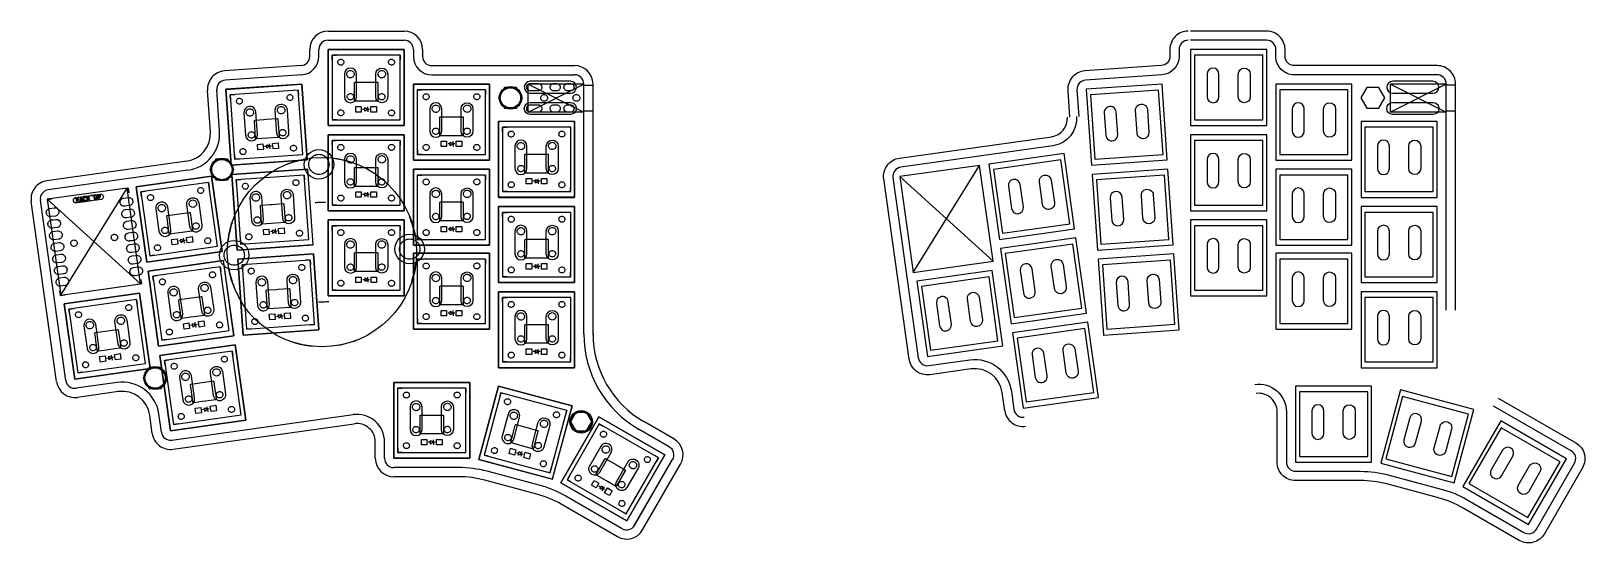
# Model space of a CAD drawing. Header units: inches. Extents: x -4 to 333, y -4 to 107.
import ezdxf

# ---------------------------------------------------------------- set-up
doc = ezdxf.new("R2010")
doc.units = ezdxf.units.IN
doc.header["$MEASUREMENT"] = 0
doc.layers.get('0').update_dxf_attribs({"color": 1})
for name, color, linetype in [('KICAD_EXPORT', 12, 'Continuous'), ('OUTLINE_CASE', 5, 'Continuous'), ('OUTLINE_CURVED', 6, 'Continuous')]:
    doc.layers.add(name, color=color, linetype=linetype)

# ---------------------------------------------------------------- blocks, each defined once
blk = doc.blocks.new('switch')
for points in [[(75.66, 33.6), (75.66, 17.1), (92.16, 17.1), (92.16, 33.6), (75.66, 33.6)], [(76.5, 32.34), (76.5, 18.34), (91.31, 18.34), (91.31, 32.34), (76.5, 32.34)]]:
    blk.add_lwpolyline(points)
for points in [[(79.21, 28.25), (79.21, 23.34, 1), (81.81, 23.34), (81.81, 28.25, 1)], [(88.6, 28.25), (88.6, 23.34, -1), (86, 23.34), (86, 28.25, -1)]]:
    blk.add_lwpolyline(points, format="xyb", close=True)

msp = doc.modelspace()

# ---------------------------------------------------------------- linework, layer by layer
at = {"linetype": 'Continuous'}
for p, q in [((115.88, 95.98), (103.78, 95.98)), ((103.78, 89.88), (103.78, 95.98)), ((115.88, 89.88), (115.88, 95.98)), ((115.88, 95.73), (117.88, 95.73)), ((117.88, 90.13), (117.88, 95.73)), ((303.1, 95.98), (291, 95.98)), ((115.88, 89.88), (103.78, 89.88)), ((115.88, 90.13), (117.88, 90.13))]:
    msp.add_line(p, q, dxfattribs=at)
for p, q in [((103.78, 89.88), (115.88, 95.98)), ((103.78, 95.98), (115.88, 89.88)), ((187.39, 55.07), (201.8, 78.3)), ((-0.59, 70.96), (19.66, 52.6)), ((2.33, 50.16), (16.74, 73.4))]:
    msp.add_line(p, q)
for points in [[(303.1, 89.88), (303.1, 95.98), (291, 89.88), (291, 95.98), (303.1, 89.88), (291, 89.88)], [(204.72, 57.51), (184.47, 75.87), (187.39, 55.07), (204.72, 57.51), (201.8, 78.3), (184.47, 75.87)], [(-0.59, 70.96), (2.33, 50.16), (19.66, 52.6), (16.74, 73.4), (-0.59, 70.96)]]:
    msp.add_lwpolyline(points)
msp.add_lwpolyline([(303.1, 90.13), (305.1, 90.13), (305.1, 95.73), (303.1, 95.73)], dxfattribs=at)
at = {"layer": 'KICAD_EXPORT', "linetype": 'Continuous'}
for p, q in [((60.38, 105.48), (76.88, 105.48)), ((58.38, 101.97), (58.38, 103.48)), ((60.38, 86.98), (60.38, 103.48)), ((60.38, 103.48), (76.88, 103.48)), ((61.23, 101.21), (61.23, 102.21)), ((61.23, 102.21), (62.23, 102.21)), ((62.65, 101.15), (62.77, 101.25)), ((62.65, 101.15), (62.77, 101.25)), ((62.77, 101.25), (62.91, 101.32)), ((62.77, 101.25), (62.91, 101.32)), ((62.91, 101.32), (63.06, 101.36)), ((62.91, 101.32), (63.06, 101.36)), ((63.06, 101.36), (63.21, 101.36)), ((63.06, 101.36), (63.21, 101.36)), ((63.21, 101.36), (63.36, 101.32)), ((63.21, 101.36), (63.36, 101.32)), ((63.36, 101.32), (63.5, 101.25)), ((63.36, 101.32), (63.5, 101.25)), ((63.5, 101.25), (63.62, 101.14)), ((63.5, 101.25), (63.62, 101.14)), ((73.65, 101.16), (73.77, 101.26)), ((73.65, 101.16), (73.77, 101.26)), ((73.77, 101.26), (73.91, 101.34)), ((73.77, 101.26), (73.91, 101.34)), ((73.91, 101.34), (74.06, 101.37)), ((73.91, 101.34), (74.06, 101.37)), ((74.06, 101.37), (74.21, 101.37)), ((74.06, 101.37), (74.21, 101.37)), ((74.21, 101.37), (74.36, 101.33)), ((74.21, 101.37), (74.36, 101.33)), ((74.36, 101.33), (74.5, 101.26)), ((74.36, 101.33), (74.5, 101.26)), ((74.5, 101.26), (74.62, 101.16)), ((74.5, 101.26), (74.62, 101.16)), ((76.03, 102.21), (75.03, 102.21)), ((76.03, 102.21), (76.03, 101.21)), ((76.88, 103.48), (76.88, 86.98)), ((78.88, 103.48), (78.88, 101.98)), ((54.66, 97.98), (38.05, 96.82)), ((62.48, 100.72), (62.5, 100.88)), ((62.48, 100.72), (62.5, 100.88)), ((62.5, 100.57), (62.48, 100.72)), ((62.5, 100.57), (62.48, 100.72)), ((62.5, 100.88), (62.56, 101.02)), ((62.5, 100.88), (62.56, 101.02)), ((62.55, 100.42), (62.5, 100.57)), ((62.55, 100.42), (62.5, 100.57)), ((62.64, 100.29), (62.55, 100.42)), ((62.64, 100.29), (62.55, 100.42)), ((62.56, 101.02), (62.65, 101.15)), ((62.56, 101.02), (62.65, 101.15)), ((62.76, 100.18), (62.64, 100.29)), ((62.76, 100.18), (62.64, 100.29)), ((62.89, 100.11), (62.76, 100.18)), ((62.89, 100.11), (62.76, 100.18)), ((63.04, 100.07), (62.89, 100.11)), ((63.04, 100.07), (62.89, 100.11)), ((63.2, 100.07), (63.04, 100.07)), ((63.2, 100.07), (63.04, 100.07)), ((63.35, 100.1), (63.2, 100.07)), ((63.35, 100.1), (63.2, 100.07)), ((63.49, 100.17), (63.35, 100.1)), ((63.49, 100.17), (63.35, 100.1)), ((63.61, 100.27), (63.49, 100.17)), ((63.61, 100.27), (63.49, 100.17)), ((63.7, 100.4), (63.61, 100.27)), ((63.7, 100.4), (63.61, 100.27)), ((63.62, 101.14), (63.71, 101.01)), ((63.62, 101.14), (63.71, 101.01)), ((63.76, 100.55), (63.7, 100.4)), ((63.76, 100.55), (63.7, 100.4)), ((63.71, 101.01), (63.76, 100.87)), ((63.71, 101.01), (63.76, 100.87)), ((63.76, 100.87), (63.78, 100.71)), ((63.76, 100.87), (63.78, 100.71)), ((63.78, 100.7), (63.76, 100.55)), ((63.78, 100.7), (63.76, 100.55)), ((63.78, 100.71), (63.78, 100.7)), ((63.78, 100.71), (63.78, 100.7)), ((64.43, 98.12), (64.45, 98.3)), ((64.45, 97.95), (64.43, 98.12)), ((64.45, 98.3), (64.52, 98.47)), ((64.51, 97.78), (64.45, 97.95)), ((64.52, 98.47), (64.61, 98.62)), ((64.61, 98.62), (64.74, 98.74)), ((64.74, 98.74), (64.89, 98.84)), ((64.89, 98.84), (65.06, 98.9)), ((65.06, 98.9), (65.24, 98.91)), ((65.24, 98.91), (65.41, 98.89)), ((65.41, 98.89), (65.58, 98.83)), ((65.58, 98.83), (65.73, 98.74)), ((65.73, 98.74), (65.86, 98.61)), ((65.86, 98.61), (65.95, 98.46)), ((66.01, 97.91), (65.94, 97.75)), ((65.95, 98.46), (66.01, 98.29)), ((66.01, 98.29), (66.03, 98.11)), ((66.03, 98.09), (66.01, 97.91)), ((66.03, 98.11), (66.03, 98.09)), ((71.23, 98.14), (71.25, 98.31)), ((71.25, 97.96), (71.23, 98.14)), ((71.25, 98.31), (71.32, 98.48)), ((71.31, 97.79), (71.25, 97.96)), ((71.32, 98.48), (71.41, 98.63)), ((71.41, 98.63), (71.54, 98.76)), ((71.54, 98.76), (71.69, 98.85)), ((71.69, 98.85), (71.86, 98.91)), ((71.86, 98.91), (72.04, 98.93)), ((72.04, 98.93), (72.21, 98.9)), ((72.21, 98.9), (72.38, 98.85)), ((72.38, 98.85), (72.53, 98.75)), ((72.53, 98.75), (72.66, 98.62)), ((72.66, 98.62), (72.75, 98.47)), ((72.81, 97.93), (72.74, 97.76)), ((72.75, 98.47), (72.81, 98.3)), ((72.81, 98.3), (72.83, 98.13)), ((72.83, 98.1), (72.81, 97.93)), ((72.83, 98.13), (72.83, 98.1)), ((73.48, 100.73), (73.5, 100.89)), ((73.48, 100.73), (73.5, 100.89)), ((73.5, 100.58), (73.48, 100.73)), ((73.5, 100.58), (73.48, 100.73)), ((73.5, 100.89), (73.56, 101.03)), ((73.5, 100.89), (73.56, 101.03)), ((73.55, 100.43), (73.5, 100.58)), ((73.55, 100.43), (73.5, 100.58)), ((73.64, 100.3), (73.55, 100.43)), ((73.64, 100.3), (73.55, 100.43)), ((73.56, 101.03), (73.65, 101.16)), ((73.56, 101.03), (73.65, 101.16)), ((73.76, 100.2), (73.64, 100.3)), ((73.76, 100.2), (73.64, 100.3)), ((73.89, 100.12), (73.76, 100.2)), ((73.89, 100.12), (73.76, 100.2)), ((74.04, 100.08), (73.89, 100.12)), ((74.04, 100.08), (73.89, 100.12)), ((74.2, 100.08), (74.04, 100.08)), ((74.2, 100.08), (74.04, 100.08)), ((74.35, 100.11), (74.2, 100.08)), ((74.35, 100.11), (74.2, 100.08)), ((74.49, 100.18), (74.35, 100.11)), ((74.49, 100.18), (74.35, 100.11)), ((74.61, 100.29), (74.49, 100.18)), ((74.61, 100.29), (74.49, 100.18)), ((74.7, 100.41), (74.61, 100.29)), ((74.7, 100.41), (74.61, 100.29)), ((74.62, 101.16), (74.71, 101.03)), ((74.62, 101.16), (74.71, 101.03)), ((74.76, 100.56), (74.7, 100.41)), ((74.76, 100.56), (74.7, 100.41)), ((74.71, 101.03), (74.76, 100.88)), ((74.71, 101.03), (74.76, 100.88)), ((74.76, 100.88), (74.78, 100.73)), ((74.76, 100.88), (74.78, 100.73)), ((74.78, 100.71), (74.76, 100.56)), ((74.78, 100.71), (74.76, 100.56)), ((74.78, 100.73), (74.78, 100.71)), ((74.78, 100.73), (74.78, 100.71)), ((82.88, 97.98), (113.88, 97.98)), ((36.82, 85.75), (36.2, 94.69)), ((38.19, 94.82), (54.65, 95.98)), ((39.34, 78.37), (38.19, 94.82)), ((53.89, 94.66), (52.89, 94.59)), ((53.89, 94.66), (53.96, 93.66)), ((54.65, 95.98), (55.8, 79.52)), ((64.6, 97.63), (64.51, 97.78)), ((64.72, 97.5), (64.6, 97.63)), ((64.87, 97.4), (64.72, 97.5)), ((65.04, 97.34), (64.87, 97.4)), ((65.21, 97.31), (65.04, 97.34)), ((65.39, 97.33), (65.21, 97.31)), ((65.56, 97.39), (65.39, 97.33)), ((65.72, 97.48), (65.56, 97.39)), ((65.84, 97.6), (65.72, 97.48)), ((65.94, 97.75), (65.84, 97.6)), ((66.08, 96.23), (66.09, 96.28)), ((66.08, 96.23), (66.09, 96.28)), ((66.08, 92.41), (66.08, 96.23)), ((66.08, 92.41), (66.08, 96.23)), ((66.09, 96.28), (66.13, 96.33)), ((66.09, 96.28), (66.13, 96.33)), ((66.13, 96.33), (66.17, 96.36)), ((66.13, 96.33), (66.17, 96.36)), ((66.17, 96.36), (66.23, 96.38)), ((66.17, 96.36), (66.23, 96.38)), ((66.23, 96.38), (71.03, 96.38)), ((66.23, 96.38), (71.03, 96.38)), ((71.03, 96.38), (71.09, 96.36)), ((71.03, 96.38), (71.09, 96.36)), ((71.09, 96.36), (71.14, 96.33)), ((71.09, 96.36), (71.14, 96.33)), ((71.14, 96.33), (71.17, 96.28)), ((71.14, 96.33), (71.17, 96.28)), ((71.17, 96.28), (71.18, 96.23)), ((71.17, 96.28), (71.18, 96.23)), ((71.18, 96.23), (71.18, 92.41)), ((71.18, 96.23), (71.18, 92.41)), ((71.4, 97.64), (71.31, 97.79)), ((71.52, 97.51), (71.4, 97.64)), ((71.67, 97.41), (71.52, 97.51)), ((71.84, 97.35), (71.67, 97.41)), ((72.01, 97.33), (71.84, 97.35)), ((72.19, 97.34), (72.01, 97.33)), ((72.36, 97.4), (72.19, 97.34)), ((72.52, 97.49), (72.36, 97.4)), ((72.64, 97.61), (72.52, 97.49)), ((72.74, 97.76), (72.64, 97.61)), ((78.91, 79.48), (78.91, 95.98)), ((78.91, 95.98), (95.41, 95.98)), ((79.76, 94.71), (80.76, 94.71)), ((79.76, 93.71), (79.76, 94.71)), ((94.56, 94.71), (93.56, 94.71)), ((94.56, 94.71), (94.56, 93.71)), ((95.41, 95.98), (95.41, 79.48)), ((98.22, 94.32), (98.4, 94.53)), ((98.22, 94.32), (98.4, 94.53)), ((98.4, 94.53), (98.62, 94.72)), ((98.4, 94.53), (98.62, 94.72)), ((98.62, 94.72), (98.86, 94.88)), ((98.62, 94.72), (98.86, 94.88)), ((98.86, 94.88), (99.12, 95.01)), ((98.86, 94.88), (99.12, 95.01)), ((99.12, 95.01), (99.39, 95.1)), ((99.12, 95.01), (99.39, 95.1)), ((99.39, 95.1), (99.67, 95.16)), ((99.39, 95.1), (99.67, 95.16)), ((99.67, 95.16), (99.96, 95.18)), ((99.67, 95.16), (99.96, 95.18)), ((99.96, 95.18), (100.25, 95.16)), ((99.96, 95.18), (100.25, 95.16)), ((100.25, 95.16), (100.53, 95.1)), ((100.25, 95.16), (100.53, 95.1)), ((100.53, 95.1), (100.8, 95.01)), ((100.53, 95.1), (100.8, 95.01)), ((100.8, 95.01), (101.06, 94.88)), ((100.8, 95.01), (101.06, 94.88)), ((101.06, 94.88), (101.3, 94.72)), ((101.06, 94.88), (101.3, 94.72)), ((101.3, 94.72), (101.52, 94.53)), ((101.3, 94.72), (101.52, 94.53)), ((101.52, 94.53), (101.71, 94.32)), ((101.52, 94.53), (101.71, 94.32)), ((103.47, 95.28), (103.49, 95.46)), ((103.47, 95.28), (103.49, 95.46)), ((103.49, 95.1), (103.47, 95.28)), ((103.49, 95.1), (103.47, 95.28)), ((103.49, 95.46), (103.55, 95.63)), ((103.49, 95.46), (103.55, 95.63)), ((103.55, 94.94), (103.49, 95.1)), ((103.55, 94.94), (103.49, 95.1)), ((103.55, 95.63), (103.65, 95.78)), ((103.55, 95.63), (103.65, 95.78)), ((103.64, 94.78), (103.55, 94.94)), ((103.64, 94.78), (103.55, 94.94)), ((103.77, 94.66), (103.64, 94.78)), ((103.77, 94.66), (103.64, 94.78)), ((103.65, 95.78), (103.78, 95.9)), ((103.65, 95.78), (103.78, 95.9)), ((103.92, 94.56), (103.77, 94.66)), ((103.92, 94.56), (103.77, 94.66)), ((103.78, 95.9), (103.93, 96)), ((103.78, 95.9), (103.93, 96)), ((104.08, 94.5), (103.92, 94.56)), ((104.08, 94.5), (103.92, 94.56)), ((103.93, 96), (104.1, 96.06)), ((103.93, 96), (104.1, 96.06)), ((104.26, 94.48), (104.08, 94.5)), ((104.26, 94.48), (104.08, 94.5)), ((104.1, 96.06), (104.27, 96.08)), ((104.1, 96.06), (104.27, 96.08)), ((104.27, 94.48), (104.26, 94.48)), ((104.27, 94.48), (104.26, 94.48)), ((104.27, 96.08), (104.87, 96.08)), ((104.27, 96.08), (104.87, 96.08)), ((104.87, 94.48), (104.27, 94.48)), ((104.87, 94.48), (104.27, 94.48)), ((104.87, 96.08), (104.88, 96.08)), ((104.87, 96.08), (104.88, 96.08)), ((105.05, 94.5), (104.87, 94.48)), ((105.05, 94.5), (104.87, 94.48)), ((104.88, 96.08), (105.06, 96.05)), ((104.88, 96.08), (105.06, 96.05)), ((105.12, 94.52), (105.05, 94.5)), ((105.12, 94.52), (105.05, 94.5)), ((105.06, 96.05), (105.12, 96.03)), ((105.06, 96.05), (105.12, 96.03)), ((105.12, 96.03), (105.2, 96.06)), ((105.12, 96.03), (105.2, 96.06)), ((105.18, 94.5), (105.12, 94.52)), ((105.18, 94.5), (105.12, 94.52)), ((105.36, 94.48), (105.18, 94.5)), ((105.36, 94.48), (105.18, 94.5)), ((105.2, 96.06), (105.37, 96.08)), ((105.2, 96.06), (105.37, 96.08)), ((105.37, 94.48), (105.36, 94.48)), ((105.37, 94.48), (105.36, 94.48)), ((105.37, 96.08), (105.97, 96.08)), ((105.37, 96.08), (105.97, 96.08)), ((105.97, 94.48), (105.37, 94.48)), ((105.97, 94.48), (105.37, 94.48)), ((105.97, 96.08), (105.98, 96.08)), ((105.97, 96.08), (105.98, 96.08)), ((106.15, 94.5), (105.97, 94.48)), ((106.15, 94.5), (105.97, 94.48)), ((105.98, 96.08), (106.16, 96.05)), ((105.98, 96.08), (106.16, 96.05)), ((106.32, 94.55), (106.15, 94.5)), ((106.32, 94.55), (106.15, 94.5)), ((106.16, 96.05), (106.33, 95.99)), ((106.16, 96.05), (106.33, 95.99)), ((106.47, 94.65), (106.32, 94.55)), ((106.47, 94.65), (106.32, 94.55)), ((106.33, 95.99), (106.48, 95.9)), ((106.33, 95.99), (106.48, 95.9)), ((106.6, 94.77), (106.47, 94.65)), ((106.6, 94.77), (106.47, 94.65)), ((106.48, 95.9), (106.6, 95.77)), ((106.48, 95.9), (106.6, 95.77)), ((106.6, 95.77), (106.7, 95.62)), ((106.6, 95.77), (106.7, 95.62)), ((106.69, 94.93), (106.6, 94.77)), ((106.69, 94.93), (106.6, 94.77)), ((106.75, 95.09), (106.69, 94.93)), ((106.75, 95.09), (106.69, 94.93)), ((106.7, 95.62), (106.75, 95.45)), ((106.7, 95.62), (106.75, 95.45)), ((106.75, 95.45), (106.77, 95.27)), ((106.75, 95.45), (106.77, 95.27)), ((106.77, 95.27), (106.75, 95.09)), ((106.77, 95.27), (106.75, 95.09)), ((108.57, 95.28), (108.59, 95.46)), ((108.57, 95.28), (108.59, 95.46)), ((108.59, 95.1), (108.57, 95.28)), ((108.59, 95.1), (108.57, 95.28)), ((108.59, 95.46), (108.65, 95.63)), ((108.59, 95.46), (108.65, 95.63)), ((108.65, 94.94), (108.59, 95.1)), ((108.65, 94.94), (108.59, 95.1)), ((108.65, 95.63), (108.75, 95.78)), ((108.65, 95.63), (108.75, 95.78)), ((108.74, 94.78), (108.65, 94.94)), ((108.74, 94.78), (108.65, 94.94)), ((108.87, 94.66), (108.74, 94.78)), ((108.87, 94.66), (108.74, 94.78)), ((108.75, 95.78), (108.88, 95.9)), ((108.75, 95.78), (108.88, 95.9)), ((109.02, 94.56), (108.87, 94.66)), ((109.02, 94.56), (108.87, 94.66)), ((108.88, 95.9), (109.03, 96)), ((108.88, 95.9), (109.03, 96)), ((109.18, 94.5), (109.02, 94.56)), ((109.18, 94.5), (109.02, 94.56)), ((109.03, 96), (109.2, 96.06)), ((109.03, 96), (109.2, 96.06)), ((109.36, 94.48), (109.18, 94.5)), ((109.36, 94.48), (109.18, 94.5)), ((109.2, 96.06), (109.37, 96.08)), ((109.2, 96.06), (109.37, 96.08)), ((109.37, 94.48), (109.36, 94.48)), ((109.37, 94.48), (109.36, 94.48)), ((109.37, 96.08), (109.97, 96.08)), ((109.37, 96.08), (109.97, 96.08)), ((109.97, 94.48), (109.37, 94.48)), ((109.97, 94.48), (109.37, 94.48)), ((109.97, 96.08), (109.98, 96.08)), ((109.97, 96.08), (109.98, 96.08)), ((110.15, 94.5), (109.97, 94.48)), ((110.15, 94.5), (109.97, 94.48)), ((109.98, 96.08), (110.16, 96.05)), ((109.98, 96.08), (110.16, 96.05)), ((110.32, 94.55), (110.15, 94.5)), ((110.32, 94.55), (110.15, 94.5)), ((110.16, 96.05), (110.33, 95.99)), ((110.16, 96.05), (110.33, 95.99)), ((110.47, 94.65), (110.32, 94.55)), ((110.47, 94.65), (110.32, 94.55)), ((110.33, 95.99), (110.48, 95.9)), ((110.33, 95.99), (110.48, 95.9)), ((110.6, 94.77), (110.47, 94.65)), ((110.6, 94.77), (110.47, 94.65)), ((110.48, 95.9), (110.6, 95.77)), ((110.48, 95.9), (110.6, 95.77)), ((110.6, 95.77), (110.7, 95.62)), ((110.6, 95.77), (110.7, 95.62)), ((110.69, 94.93), (110.6, 94.77)), ((110.69, 94.93), (110.6, 94.77)), ((110.75, 95.09), (110.69, 94.93)), ((110.75, 95.09), (110.69, 94.93)), ((110.7, 95.62), (110.75, 95.45)), ((110.7, 95.62), (110.75, 95.45)), ((110.75, 95.45), (110.77, 95.27)), ((110.75, 95.45), (110.77, 95.27)), ((110.77, 95.27), (110.75, 95.09)), ((110.77, 95.27), (110.75, 95.09)), ((111.57, 95.28), (111.59, 95.46)), ((111.57, 95.28), (111.59, 95.46)), ((111.59, 95.1), (111.57, 95.28)), ((111.59, 95.1), (111.57, 95.28)), ((111.59, 95.46), (111.65, 95.63)), ((111.59, 95.46), (111.65, 95.63)), ((111.65, 94.94), (111.59, 95.1)), ((111.65, 94.94), (111.59, 95.1)), ((111.65, 95.63), (111.75, 95.78)), ((111.65, 95.63), (111.75, 95.78)), ((111.74, 94.78), (111.65, 94.94)), ((111.74, 94.78), (111.65, 94.94)), ((111.87, 94.66), (111.74, 94.78)), ((111.87, 94.66), (111.74, 94.78)), ((111.75, 95.78), (111.88, 95.9)), ((111.75, 95.78), (111.88, 95.9)), ((112.02, 94.56), (111.87, 94.66)), ((112.02, 94.56), (111.87, 94.66)), ((111.88, 95.9), (112.03, 96)), ((111.88, 95.9), (112.03, 96)), ((112.18, 94.5), (112.02, 94.56)), ((112.18, 94.5), (112.02, 94.56)), ((112.03, 96), (112.2, 96.06)), ((112.03, 96), (112.2, 96.06)), ((112.36, 94.48), (112.18, 94.5)), ((112.36, 94.48), (112.18, 94.5)), ((112.2, 96.06), (112.37, 96.08)), ((112.2, 96.06), (112.37, 96.08)), ((112.37, 94.48), (112.36, 94.48)), ((112.37, 94.48), (112.36, 94.48)), ((112.37, 96.08), (112.97, 96.08)), ((112.37, 96.08), (112.97, 96.08)), ((112.97, 94.48), (112.37, 94.48)), ((112.97, 94.48), (112.37, 94.48)), ((112.97, 96.08), (112.98, 96.08)), ((112.97, 96.08), (112.98, 96.08)), ((113.15, 94.5), (112.97, 94.48)), ((113.15, 94.5), (112.97, 94.48)), ((112.98, 96.08), (113.16, 96.05)), ((112.98, 96.08), (113.16, 96.05)), ((113.32, 94.55), (113.15, 94.5)), ((113.32, 94.55), (113.15, 94.5)), ((113.16, 96.05), (113.33, 95.99)), ((113.16, 96.05), (113.33, 95.99)), ((113.47, 94.65), (113.32, 94.55)), ((113.47, 94.65), (113.32, 94.55)), ((113.33, 95.99), (113.48, 95.9)), ((113.33, 95.99), (113.48, 95.9)), ((113.6, 94.77), (113.47, 94.65)), ((113.6, 94.77), (113.47, 94.65)), ((113.48, 95.9), (113.6, 95.77)), ((113.48, 95.9), (113.6, 95.77)), ((113.6, 95.77), (113.7, 95.62)), ((113.6, 95.77), (113.7, 95.62)), ((113.69, 94.93), (113.6, 94.77)), ((113.69, 94.93), (113.6, 94.77)), ((113.75, 95.09), (113.69, 94.93)), ((113.75, 95.09), (113.69, 94.93)), ((113.7, 95.62), (113.75, 95.45)), ((113.7, 95.62), (113.75, 95.45)), ((113.75, 95.45), (113.77, 95.27)), ((113.75, 95.45), (113.77, 95.27)), ((113.77, 95.27), (113.75, 95.09)), ((113.77, 95.27), (113.75, 95.09)), ((115.88, 41.76), (115.88, 95.98)), ((39.13, 93.62), (40.12, 93.69)), ((39.2, 92.63), (39.13, 93.62)), ((40.48, 92.27), (40.5, 92.42)), ((40.48, 92.27), (40.5, 92.42)), ((40.49, 92.11), (40.48, 92.27)), ((40.49, 92.11), (40.48, 92.27)), ((40.55, 91.97), (40.49, 92.11)), ((40.55, 91.97), (40.49, 92.11)), ((40.5, 92.42), (40.55, 92.57)), ((40.5, 92.42), (40.55, 92.57)), ((40.55, 92.57), (40.64, 92.7)), ((40.55, 92.57), (40.64, 92.7)), ((40.64, 91.84), (40.55, 91.97)), ((40.64, 91.84), (40.55, 91.97)), ((40.64, 92.7), (40.76, 92.8)), ((40.64, 92.7), (40.76, 92.8)), ((40.75, 91.73), (40.64, 91.84)), ((40.75, 91.73), (40.64, 91.84)), ((40.89, 91.66), (40.75, 91.73)), ((40.89, 91.66), (40.75, 91.73)), ((40.76, 92.8), (40.9, 92.87)), ((40.76, 92.8), (40.9, 92.87)), ((41.04, 91.62), (40.89, 91.66)), ((41.04, 91.62), (40.89, 91.66)), ((40.9, 92.87), (41.05, 92.91)), ((40.9, 92.87), (41.05, 92.91)), ((41.2, 91.61), (41.04, 91.62)), ((41.2, 91.61), (41.04, 91.62)), ((41.05, 92.91), (41.21, 92.91)), ((41.05, 92.91), (41.21, 92.91)), ((41.35, 91.65), (41.2, 91.61)), ((41.35, 91.65), (41.2, 91.61)), ((41.21, 92.91), (41.36, 92.87)), ((41.21, 92.91), (41.36, 92.87)), ((41.49, 91.72), (41.35, 91.65)), ((41.49, 91.72), (41.35, 91.65)), ((41.36, 92.87), (41.5, 92.79)), ((41.36, 92.87), (41.5, 92.79)), ((41.61, 91.82), (41.49, 91.72)), ((41.61, 91.82), (41.49, 91.72)), ((41.5, 92.79), (41.61, 92.69)), ((41.5, 92.79), (41.61, 92.69)), ((41.61, 92.69), (41.7, 92.56)), ((41.61, 92.69), (41.7, 92.56)), ((41.7, 91.95), (41.61, 91.82)), ((41.7, 91.95), (41.61, 91.82)), ((41.7, 92.56), (41.76, 92.42)), ((41.7, 92.56), (41.76, 92.42)), ((41.75, 92.09), (41.7, 91.95)), ((41.75, 92.09), (41.7, 91.95)), ((41.78, 92.25), (41.75, 92.09)), ((41.78, 92.25), (41.75, 92.09)), ((41.76, 92.42), (41.78, 92.26)), ((41.76, 92.42), (41.78, 92.26)), ((41.78, 92.26), (41.78, 92.25)), ((41.78, 92.26), (41.78, 92.25)), ((49.85, 91.02), (50.01, 91.08)), ((50.01, 91.08), (50.19, 91.1)), ((50.19, 91.1), (50.37, 91.08)), ((50.37, 91.08), (50.54, 91.02)), ((51.45, 93.05), (51.47, 93.2)), ((51.45, 93.05), (51.47, 93.2)), ((51.47, 92.89), (51.45, 93.05)), ((51.47, 92.89), (51.45, 93.05)), ((51.47, 93.2), (51.53, 93.35)), ((51.47, 93.2), (51.53, 93.35)), ((51.52, 92.75), (51.47, 92.89)), ((51.52, 92.75), (51.47, 92.89)), ((51.61, 92.62), (51.52, 92.75)), ((51.61, 92.62), (51.52, 92.75)), ((51.53, 93.35), (51.62, 93.48)), ((51.53, 93.35), (51.62, 93.48)), ((51.72, 92.51), (51.61, 92.62)), ((51.72, 92.51), (51.61, 92.62)), ((51.62, 93.48), (51.73, 93.58)), ((51.62, 93.48), (51.73, 93.58)), ((51.86, 92.44), (51.72, 92.51)), ((51.86, 92.44), (51.72, 92.51)), ((51.73, 93.58), (51.87, 93.65)), ((51.73, 93.58), (51.87, 93.65)), ((52.01, 92.4), (51.86, 92.44)), ((52.01, 92.4), (51.86, 92.44)), ((51.87, 93.65), (52.02, 93.69)), ((51.87, 93.65), (52.02, 93.69)), ((52.17, 92.39), (52.01, 92.4)), ((52.17, 92.39), (52.01, 92.4)), ((52.02, 93.69), (52.18, 93.69)), ((52.02, 93.69), (52.18, 93.69)), ((52.32, 92.43), (52.17, 92.39)), ((52.32, 92.43), (52.17, 92.39)), ((52.18, 93.69), (52.33, 93.65)), ((52.18, 93.69), (52.33, 93.65)), ((52.46, 92.5), (52.32, 92.43)), ((52.46, 92.5), (52.32, 92.43)), ((52.33, 93.65), (52.47, 93.57)), ((52.33, 93.65), (52.47, 93.57)), ((52.58, 92.6), (52.46, 92.5)), ((52.58, 92.6), (52.46, 92.5)), ((52.47, 93.57), (52.59, 93.47)), ((52.47, 93.57), (52.59, 93.47)), ((52.67, 92.73), (52.58, 92.6)), ((52.67, 92.73), (52.58, 92.6)), ((52.59, 93.47), (52.68, 93.34)), ((52.59, 93.47), (52.68, 93.34)), ((52.73, 92.87), (52.67, 92.73)), ((52.73, 92.87), (52.67, 92.73)), ((52.68, 93.34), (52.73, 93.2)), ((52.68, 93.34), (52.73, 93.2)), ((52.73, 93.2), (52.75, 93.04)), ((52.73, 93.2), (52.75, 93.04)), ((52.75, 93.03), (52.73, 92.87)), ((52.75, 93.03), (52.73, 92.87)), ((52.75, 93.04), (52.75, 93.03)), ((52.75, 93.04), (52.75, 93.03)), ((64.53, 93.22), (64.55, 93.39)), ((64.55, 93.05), (64.53, 93.22)), ((64.55, 93.39), (64.61, 93.54)), ((64.61, 92.9), (64.55, 93.05)), ((64.61, 93.54), (64.71, 93.68)), ((64.7, 92.76), (64.61, 92.9)), ((64.83, 92.64), (64.7, 92.76)), ((64.71, 93.68), (64.84, 93.79)), ((64.97, 92.56), (64.83, 92.64)), ((64.84, 93.79), (64.99, 93.87)), ((65.14, 92.52), (64.97, 92.56)), ((64.99, 93.87), (65.15, 93.91)), ((65.3, 92.52), (65.14, 92.52)), ((65.15, 93.91), (65.32, 93.91)), ((65.47, 92.56), (65.3, 92.52)), ((65.32, 93.91), (65.48, 93.87)), ((65.62, 92.63), (65.47, 92.56)), ((65.48, 93.87), (65.63, 93.79)), ((65.75, 92.74), (65.62, 92.63)), ((65.63, 93.79), (65.76, 93.68)), ((65.85, 92.88), (65.75, 92.74)), ((65.76, 93.68), (65.85, 93.54)), ((65.85, 93.54), (65.91, 93.38)), ((65.91, 93.03), (65.85, 92.88)), ((65.91, 93.38), (65.93, 93.21)), ((65.93, 93.2), (65.91, 93.03)), ((65.93, 93.21), (65.93, 93.2)), ((66.09, 92.36), (66.08, 92.41)), ((66.09, 92.36), (66.08, 92.41)), ((66.13, 92.31), (66.09, 92.36)), ((66.13, 92.31), (66.09, 92.36)), ((66.17, 92.27), (66.13, 92.31)), ((66.17, 92.27), (66.13, 92.31)), ((66.23, 92.26), (66.17, 92.27)), ((66.23, 92.26), (66.17, 92.27)), ((71.03, 92.26), (66.23, 92.26)), ((71.03, 92.26), (66.23, 92.26)), ((66.38, 89.88), (66.38, 91.08)), ((66.38, 91.08), (67.58, 91.08)), ((66.38, 89.88), (66.38, 91.08)), ((66.38, 91.08), (67.58, 91.08)), ((67.58, 91.08), (67.58, 89.88)), ((67.58, 91.08), (67.58, 89.88)), ((69.68, 89.88), (69.68, 91.08)), ((69.68, 91.08), (70.88, 91.08)), ((69.68, 89.88), (69.68, 91.08)), ((69.68, 91.08), (70.88, 91.08)), ((70.88, 91.08), (70.88, 89.88)), ((70.88, 91.08), (70.88, 89.88)), ((71.09, 92.27), (71.03, 92.26)), ((71.09, 92.27), (71.03, 92.26)), ((71.14, 92.31), (71.09, 92.27)), ((71.14, 92.31), (71.09, 92.27)), ((71.17, 92.36), (71.14, 92.31)), ((71.17, 92.36), (71.14, 92.31)), ((71.18, 92.41), (71.17, 92.36)), ((71.18, 92.41), (71.17, 92.36)), ((71.33, 93.23), (71.35, 93.4)), ((71.35, 93.07), (71.33, 93.23)), ((71.35, 93.4), (71.41, 93.56)), ((71.41, 92.91), (71.35, 93.07)), ((71.41, 93.56), (71.51, 93.69)), ((71.5, 92.77), (71.41, 92.91)), ((71.63, 92.66), (71.5, 92.77)), ((71.51, 93.69), (71.64, 93.8)), ((71.77, 92.58), (71.63, 92.66)), ((71.64, 93.8), (71.79, 93.88)), ((71.94, 92.53), (71.77, 92.58)), ((71.79, 93.88), (71.95, 93.92)), ((72.1, 92.53), (71.94, 92.53)), ((71.95, 93.92), (72.12, 93.92)), ((72.27, 92.57), (72.1, 92.53)), ((72.12, 93.92), (72.28, 93.88)), ((72.42, 92.64), (72.27, 92.57)), ((72.28, 93.88), (72.43, 93.8)), ((72.55, 92.75), (72.42, 92.64)), ((72.43, 93.8), (72.56, 93.69)), ((72.65, 92.89), (72.55, 92.75)), ((72.56, 93.69), (72.65, 93.55)), ((72.65, 93.55), (72.71, 93.39)), ((72.71, 93.04), (72.65, 92.89)), ((72.71, 93.39), (72.73, 93.23)), ((72.73, 93.21), (72.71, 93.04)), ((72.73, 93.23), (72.73, 93.21)), ((81.01, 93.22), (81.03, 93.38)), ((81.01, 93.22), (81.03, 93.38)), ((81.02, 93.07), (81.01, 93.22)), ((81.02, 93.07), (81.01, 93.22)), ((81.08, 92.92), (81.02, 93.07)), ((81.08, 92.92), (81.02, 93.07)), ((81.03, 93.38), (81.08, 93.52)), ((81.03, 93.38), (81.08, 93.52)), ((81.08, 93.52), (81.17, 93.65)), ((81.08, 93.52), (81.17, 93.65)), ((81.16, 92.79), (81.08, 92.92)), ((81.16, 92.79), (81.08, 92.92)), ((81.28, 92.68), (81.16, 92.79)), ((81.28, 92.68), (81.16, 92.79)), ((81.17, 93.65), (81.29, 93.75)), ((81.17, 93.65), (81.29, 93.75)), ((81.42, 92.61), (81.28, 92.68)), ((81.42, 92.61), (81.28, 92.68)), ((81.29, 93.75), (81.43, 93.82)), ((81.29, 93.75), (81.43, 93.82)), ((81.57, 92.57), (81.42, 92.61)), ((81.57, 92.57), (81.42, 92.61)), ((81.43, 93.82), (81.58, 93.86)), ((81.43, 93.82), (81.58, 93.86)), ((81.72, 92.57), (81.57, 92.57)), ((81.72, 92.57), (81.57, 92.57)), ((81.58, 93.86), (81.74, 93.86)), ((81.58, 93.86), (81.74, 93.86)), ((81.88, 92.6), (81.72, 92.57)), ((81.88, 92.6), (81.72, 92.57)), ((81.74, 93.86), (81.89, 93.82)), ((81.74, 93.86), (81.89, 93.82)), ((82.01, 92.67), (81.88, 92.6)), ((82.01, 92.67), (81.88, 92.6)), ((81.89, 93.82), (82.03, 93.75)), ((81.89, 93.82), (82.03, 93.75)), ((82.13, 92.77), (82.01, 92.67)), ((82.13, 92.77), (82.01, 92.67)), ((82.03, 93.75), (82.14, 93.64)), ((82.03, 93.75), (82.14, 93.64)), ((82.22, 92.9), (82.13, 92.77)), ((82.22, 92.9), (82.13, 92.77)), ((82.14, 93.64), (82.23, 93.51)), ((82.14, 93.64), (82.23, 93.51)), ((82.28, 93.05), (82.22, 92.9)), ((82.28, 93.05), (82.22, 92.9)), ((82.23, 93.51), (82.29, 93.37)), ((82.23, 93.51), (82.29, 93.37)), ((82.3, 93.2), (82.28, 93.05)), ((82.3, 93.2), (82.28, 93.05)), ((82.29, 93.37), (82.31, 93.21)), ((82.29, 93.37), (82.31, 93.21)), ((82.31, 93.21), (82.3, 93.2)), ((82.31, 93.21), (82.3, 93.2)), ((83.04, 90.97), (83.14, 91.12)), ((83.14, 91.12), (83.26, 91.24)), ((83.26, 91.24), (83.41, 91.34)), ((83.41, 91.34), (83.58, 91.39)), ((83.58, 91.39), (83.76, 91.41)), ((83.76, 91.41), (83.94, 91.39)), ((83.94, 91.39), (84.11, 91.33)), ((84.11, 91.33), (84.26, 91.24)), ((84.26, 91.24), (84.38, 91.11)), ((84.38, 91.11), (84.48, 90.96)), ((89.84, 90.98), (89.94, 91.13)), ((89.94, 91.13), (90.06, 91.26)), ((90.06, 91.26), (90.21, 91.35)), ((90.21, 91.35), (90.38, 91.41)), ((90.38, 91.41), (90.56, 91.43)), ((90.56, 91.43), (90.74, 91.4)), ((90.74, 91.4), (90.91, 91.35)), ((90.91, 91.35), (91.06, 91.25)), ((91.06, 91.25), (91.18, 91.12)), ((91.18, 91.12), (91.28, 90.97)), ((92.01, 93.23), (92.03, 93.39)), ((92.01, 93.23), (92.03, 93.39)), ((92.02, 93.08), (92.01, 93.23)), ((92.02, 93.08), (92.01, 93.23)), ((92.08, 92.93), (92.02, 93.08)), ((92.08, 92.93), (92.02, 93.08)), ((92.03, 93.39), (92.08, 93.53)), ((92.03, 93.39), (92.08, 93.53)), ((92.08, 93.53), (92.17, 93.66)), ((92.08, 93.53), (92.17, 93.66)), ((92.16, 92.8), (92.08, 92.93)), ((92.16, 92.8), (92.08, 92.93)), ((92.28, 92.7), (92.16, 92.8)), ((92.28, 92.7), (92.16, 92.8)), ((92.17, 93.66), (92.29, 93.76)), ((92.17, 93.66), (92.29, 93.76)), ((92.42, 92.62), (92.28, 92.7)), ((92.42, 92.62), (92.28, 92.7)), ((92.29, 93.76), (92.43, 93.84)), ((92.29, 93.76), (92.43, 93.84)), ((92.57, 92.58), (92.42, 92.62)), ((92.57, 92.58), (92.42, 92.62)), ((92.43, 93.84), (92.58, 93.87)), ((92.43, 93.84), (92.58, 93.87)), ((92.72, 92.58), (92.57, 92.58)), ((92.72, 92.58), (92.57, 92.58)), ((92.58, 93.87), (92.74, 93.87)), ((92.58, 93.87), (92.74, 93.87)), ((92.88, 92.61), (92.72, 92.58)), ((92.88, 92.61), (92.72, 92.58)), ((92.74, 93.87), (92.89, 93.83)), ((92.74, 93.87), (92.89, 93.83)), ((93.01, 92.68), (92.88, 92.61)), ((93.01, 92.68), (92.88, 92.61)), ((92.89, 93.83), (93.03, 93.76)), ((92.89, 93.83), (93.03, 93.76)), ((93.13, 92.79), (93.01, 92.68)), ((93.13, 92.79), (93.01, 92.68)), ((93.03, 93.76), (93.14, 93.66)), ((93.03, 93.76), (93.14, 93.66)), ((93.22, 92.91), (93.13, 92.79)), ((93.22, 92.91), (93.13, 92.79)), ((93.14, 93.66), (93.23, 93.53)), ((93.14, 93.66), (93.23, 93.53)), ((93.28, 93.06), (93.22, 92.91)), ((93.28, 93.06), (93.22, 92.91)), ((93.23, 93.53), (93.29, 93.38)), ((93.23, 93.53), (93.29, 93.38)), ((93.3, 93.21), (93.28, 93.06)), ((93.3, 93.21), (93.28, 93.06)), ((93.29, 93.38), (93.31, 93.23)), ((93.29, 93.38), (93.31, 93.23)), ((93.31, 93.23), (93.3, 93.21)), ((93.31, 93.23), (93.3, 93.21)), ((97.76, 92.98), (97.78, 93.26)), ((97.76, 92.98), (97.78, 93.26)), ((97.78, 92.69), (97.76, 92.98)), ((97.78, 92.69), (97.76, 92.98)), ((97.78, 93.26), (97.84, 93.55)), ((97.78, 93.26), (97.84, 93.55)), ((97.84, 92.41), (97.78, 92.69)), ((97.84, 92.41), (97.78, 92.69)), ((97.84, 93.55), (97.93, 93.82)), ((97.84, 93.55), (97.93, 93.82)), ((97.93, 92.13), (97.84, 92.41)), ((97.93, 92.13), (97.84, 92.41)), ((97.93, 93.82), (98.06, 94.08)), ((97.93, 93.82), (98.06, 94.08)), ((98.06, 91.88), (97.93, 92.13)), ((98.06, 91.88), (97.93, 92.13)), ((98.06, 94.08), (98.22, 94.32)), ((98.06, 94.08), (98.22, 94.32)), ((98.22, 91.64), (98.06, 91.88)), ((98.22, 91.64), (98.06, 91.88)), ((98.4, 91.42), (98.22, 91.64)), ((98.4, 91.42), (98.22, 91.64)), ((98.62, 91.23), (98.4, 91.42)), ((98.62, 91.23), (98.4, 91.42)), ((98.86, 91.07), (98.62, 91.23)), ((98.86, 91.07), (98.62, 91.23)), ((99.12, 90.94), (98.86, 91.07)), ((99.12, 90.94), (98.86, 91.07)), ((101.06, 91.07), (100.8, 90.94)), ((101.06, 91.07), (100.8, 90.94)), ((101.3, 91.23), (101.06, 91.07)), ((101.3, 91.23), (101.06, 91.07)), ((101.52, 91.42), (101.3, 91.23)), ((101.52, 91.42), (101.3, 91.23)), ((101.71, 91.64), (101.52, 91.42)), ((101.71, 91.64), (101.52, 91.42)), ((101.71, 94.32), (101.87, 94.08)), ((101.71, 94.32), (101.87, 94.08)), ((101.87, 91.88), (101.71, 91.64)), ((101.87, 91.88), (101.71, 91.64)), ((101.87, 94.08), (101.99, 93.82)), ((101.87, 94.08), (101.99, 93.82)), ((101.99, 92.13), (101.87, 91.88)), ((101.99, 92.13), (101.87, 91.88)), ((101.99, 93.82), (102.09, 93.55)), ((101.99, 93.82), (102.09, 93.55)), ((102.09, 92.41), (101.99, 92.13)), ((102.09, 92.41), (101.99, 92.13)), ((102.09, 93.55), (102.14, 93.26)), ((102.09, 93.55), (102.14, 93.26)), ((102.14, 92.69), (102.09, 92.41)), ((102.14, 92.69), (102.09, 92.41)), ((102.14, 93.26), (102.16, 92.98)), ((102.14, 93.26), (102.16, 92.98)), ((102.16, 92.98), (102.14, 92.69)), ((102.16, 92.98), (102.14, 92.69)), ((103.55, 91.03), (103.65, 91.18)), ((103.55, 91.03), (103.65, 91.18)), ((103.65, 91.18), (103.78, 91.3)), ((103.65, 91.18), (103.78, 91.3)), ((103.78, 91.3), (103.93, 91.4)), ((103.78, 91.3), (103.93, 91.4)), ((103.93, 91.4), (104.1, 91.46)), ((103.93, 91.4), (104.1, 91.46)), ((104.1, 91.46), (104.27, 91.48)), ((104.1, 91.46), (104.27, 91.48)), ((104.27, 91.48), (104.87, 91.48)), ((104.27, 91.48), (104.87, 91.48)), ((104.87, 91.48), (104.88, 91.48)), ((104.87, 91.48), (104.88, 91.48)), ((104.88, 91.48), (105.06, 91.45)), ((104.88, 91.48), (105.06, 91.45)), ((105.06, 91.45), (105.12, 91.43)), ((105.06, 91.45), (105.12, 91.43)), ((105.12, 91.43), (105.2, 91.46)), ((105.12, 91.43), (105.2, 91.46)), ((105.2, 91.46), (105.37, 91.48)), ((105.2, 91.46), (105.37, 91.48)), ((105.37, 91.48), (105.97, 91.48)), ((105.37, 91.48), (105.97, 91.48)), ((105.97, 91.48), (105.98, 91.48)), ((105.97, 91.48), (105.98, 91.48)), ((105.98, 91.48), (106.16, 91.45)), ((105.98, 91.48), (106.16, 91.45)), ((106.16, 91.45), (106.33, 91.39)), ((106.16, 91.45), (106.33, 91.39)), ((106.33, 91.39), (106.48, 91.3)), ((106.33, 91.39), (106.48, 91.3)), ((106.48, 91.3), (106.6, 91.17)), ((106.48, 91.3), (106.6, 91.17)), ((106.52, 92.99), (106.54, 93.15)), ((106.52, 92.99), (106.54, 93.15)), ((106.54, 92.82), (106.52, 92.99)), ((106.54, 92.82), (106.52, 92.99)), ((106.54, 93.15), (106.6, 93.31)), ((106.54, 93.15), (106.6, 93.31)), ((106.59, 92.66), (106.54, 92.82)), ((106.59, 92.66), (106.54, 92.82)), ((106.68, 92.52), (106.59, 92.66)), ((106.68, 92.52), (106.59, 92.66)), ((106.6, 93.31), (106.69, 93.45)), ((106.6, 93.31), (106.69, 93.45)), ((106.6, 91.17), (106.7, 91.02)), ((106.6, 91.17), (106.7, 91.02)), ((106.79, 92.4), (106.68, 92.52)), ((106.79, 92.4), (106.68, 92.52)), ((106.69, 93.45), (106.81, 93.57)), ((106.69, 93.45), (106.81, 93.57)), ((106.93, 92.31), (106.79, 92.4)), ((106.93, 92.31), (106.79, 92.4)), ((106.81, 93.57), (106.95, 93.65)), ((106.81, 93.57), (106.95, 93.65)), ((107.09, 92.25), (106.93, 92.31)), ((107.09, 92.25), (106.93, 92.31)), ((106.95, 93.65), (107.11, 93.71)), ((106.95, 93.65), (107.11, 93.71)), ((107.26, 92.23), (107.09, 92.25)), ((107.26, 92.23), (107.09, 92.25)), ((107.11, 93.71), (107.28, 93.73)), ((107.11, 93.71), (107.28, 93.73)), ((107.42, 92.24), (107.26, 92.23)), ((107.42, 92.24), (107.26, 92.23)), ((107.28, 93.73), (107.44, 93.71)), ((107.28, 93.73), (107.44, 93.71)), ((107.58, 92.29), (107.42, 92.24)), ((107.58, 92.29), (107.42, 92.24)), ((107.44, 93.71), (107.6, 93.65)), ((107.44, 93.71), (107.6, 93.65)), ((107.73, 92.38), (107.58, 92.29)), ((107.73, 92.38), (107.58, 92.29)), ((107.6, 93.65), (107.74, 93.56)), ((107.6, 93.65), (107.74, 93.56)), ((107.85, 92.49), (107.73, 92.38)), ((107.85, 92.49), (107.73, 92.38)), ((107.74, 93.56), (107.86, 93.44)), ((107.74, 93.56), (107.86, 93.44)), ((107.94, 92.63), (107.85, 92.49)), ((107.94, 92.63), (107.85, 92.49)), ((107.86, 93.44), (107.95, 93.3)), ((107.86, 93.44), (107.95, 93.3)), ((108, 92.79), (107.94, 92.63)), ((108, 92.79), (107.94, 92.63)), ((107.95, 93.3), (108, 93.14)), ((107.95, 93.3), (108, 93.14)), ((108, 93.14), (108.02, 92.98)), ((108, 93.14), (108.02, 92.98)), ((108.02, 92.96), (108, 92.79)), ((108.02, 92.96), (108, 92.79)), ((108.02, 92.98), (108.02, 92.96)), ((108.02, 92.98), (108.02, 92.96)), ((108.65, 91.03), (108.75, 91.18)), ((108.65, 91.03), (108.75, 91.18)), ((108.75, 91.18), (108.88, 91.3)), ((108.75, 91.18), (108.88, 91.3)), ((108.88, 91.3), (109.03, 91.4)), ((108.88, 91.3), (109.03, 91.4)), ((109.03, 91.4), (109.2, 91.46)), ((109.03, 91.4), (109.2, 91.46)), ((109.2, 91.46), (109.37, 91.48)), ((109.2, 91.46), (109.37, 91.48)), ((109.37, 91.48), (109.97, 91.48)), ((109.37, 91.48), (109.97, 91.48)), ((109.97, 91.48), (109.98, 91.48)), ((109.97, 91.48), (109.98, 91.48)), ((109.98, 91.48), (110.16, 91.45)), ((109.98, 91.48), (110.16, 91.45)), ((110.16, 91.45), (110.33, 91.39)), ((110.16, 91.45), (110.33, 91.39)), ((110.33, 91.39), (110.48, 91.3)), ((110.33, 91.39), (110.48, 91.3)), ((110.48, 91.3), (110.6, 91.17)), ((110.48, 91.3), (110.6, 91.17)), ((110.6, 91.17), (110.7, 91.02)), ((110.6, 91.17), (110.7, 91.02)), ((111.65, 91.03), (111.75, 91.18)), ((111.65, 91.03), (111.75, 91.18)), ((111.75, 91.18), (111.88, 91.3)), ((111.75, 91.18), (111.88, 91.3)), ((111.88, 91.3), (112.03, 91.4)), ((111.88, 91.3), (112.03, 91.4)), ((112.03, 91.4), (112.2, 91.46)), ((112.03, 91.4), (112.2, 91.46)), ((112.2, 91.46), (112.37, 91.48)), ((112.2, 91.46), (112.37, 91.48)), ((112.37, 91.48), (112.97, 91.48)), ((112.37, 91.48), (112.97, 91.48)), ((112.97, 91.48), (112.98, 91.48)), ((112.97, 91.48), (112.98, 91.48)), ((112.98, 91.48), (113.16, 91.45)), ((112.98, 91.48), (113.16, 91.45)), ((113.16, 91.45), (113.33, 91.39)), ((113.16, 91.45), (113.33, 91.39)), ((113.33, 91.39), (113.48, 91.3)), ((113.33, 91.39), (113.48, 91.3)), ((113.48, 91.3), (113.6, 91.17)), ((113.48, 91.3), (113.6, 91.17)), ((113.52, 92.99), (113.54, 93.15)), ((113.52, 92.99), (113.54, 93.15)), ((113.54, 92.82), (113.52, 92.99)), ((113.54, 92.82), (113.52, 92.99)), ((113.54, 93.15), (113.6, 93.31)), ((113.54, 93.15), (113.6, 93.31)), ((113.59, 92.66), (113.54, 92.82)), ((113.59, 92.66), (113.54, 92.82)), ((113.68, 92.52), (113.59, 92.66)), ((113.68, 92.52), (113.59, 92.66)), ((113.6, 93.31), (113.69, 93.45)), ((113.6, 93.31), (113.69, 93.45)), ((113.6, 91.17), (113.7, 91.02)), ((113.6, 91.17), (113.7, 91.02)), ((113.79, 92.4), (113.68, 92.52)), ((113.79, 92.4), (113.68, 92.52)), ((113.69, 93.45), (113.81, 93.57)), ((113.69, 93.45), (113.81, 93.57)), ((113.93, 92.31), (113.79, 92.4)), ((113.93, 92.31), (113.79, 92.4)), ((113.81, 93.57), (113.95, 93.65)), ((113.81, 93.57), (113.95, 93.65)), ((114.09, 92.25), (113.93, 92.31)), ((114.09, 92.25), (113.93, 92.31)), ((113.95, 93.65), (114.11, 93.71)), ((113.95, 93.65), (114.11, 93.71)), ((114.26, 92.23), (114.09, 92.25)), ((114.26, 92.23), (114.09, 92.25)), ((114.11, 93.71), (114.28, 93.73)), ((114.11, 93.71), (114.28, 93.73)), ((114.42, 92.24), (114.26, 92.23)), ((114.42, 92.24), (114.26, 92.23)), ((114.28, 93.73), (114.44, 93.71)), ((114.28, 93.73), (114.44, 93.71)), ((114.58, 92.29), (114.42, 92.24)), ((114.58, 92.29), (114.42, 92.24)), ((114.44, 93.71), (114.6, 93.65)), ((114.44, 93.71), (114.6, 93.65)), ((114.73, 92.38), (114.58, 92.29)), ((114.73, 92.38), (114.58, 92.29)), ((114.6, 93.65), (114.74, 93.56)), ((114.6, 93.65), (114.74, 93.56)), ((114.85, 92.49), (114.73, 92.38)), ((114.85, 92.49), (114.73, 92.38)), ((114.74, 93.56), (114.86, 93.44)), ((114.74, 93.56), (114.86, 93.44)), ((114.94, 92.63), (114.85, 92.49)), ((114.94, 92.63), (114.85, 92.49)), ((114.86, 93.44), (114.95, 93.3)), ((114.86, 93.44), (114.95, 93.3)), ((115, 92.79), (114.94, 92.63)), ((115, 92.79), (114.94, 92.63)), ((114.95, 93.3), (115, 93.14)), ((114.95, 93.3), (115, 93.14)), ((115, 93.14), (115.02, 92.98)), ((115, 93.14), (115.02, 92.98)), ((115.02, 92.96), (115, 92.79)), ((115.02, 92.96), (115, 92.79)), ((115.02, 92.98), (115.02, 92.96)), ((115.02, 92.98), (115.02, 92.96)), ((42.6, 89.83), (42.63, 90)), ((42.62, 89.65), (42.6, 89.83)), ((42.68, 89.48), (42.62, 89.65)), ((42.63, 90), (42.69, 90.17)), ((42.77, 89.33), (42.68, 89.48)), ((42.69, 90.17), (42.78, 90.32)), ((42.89, 89.2), (42.77, 89.33)), ((42.78, 90.32), (42.91, 90.44)), ((43.04, 89.1), (42.89, 89.2)), ((42.91, 90.44), (43.06, 90.54)), ((43.21, 89.04), (43.04, 89.1)), ((43.06, 90.54), (43.23, 90.6)), ((43.39, 89.01), (43.21, 89.04)), ((43.23, 90.6), (43.41, 90.61)), ((43.56, 89.03), (43.39, 89.01)), ((43.41, 90.61), (43.59, 90.59)), ((43.73, 89.09), (43.56, 89.03)), ((43.59, 90.59), (43.75, 90.53)), ((43.89, 89.18), (43.73, 89.09)), ((43.75, 90.53), (43.9, 90.44)), ((44.02, 89.3), (43.89, 89.18)), ((43.9, 90.44), (44.03, 90.31)), ((44.11, 89.45), (44.02, 89.3)), ((44.03, 90.31), (44.12, 90.16)), ((44.18, 89.62), (44.11, 89.45)), ((44.12, 90.16), (44.18, 89.99)), ((44.18, 89.99), (44.2, 89.81)), ((44.2, 89.79), (44.18, 89.62)), ((44.2, 89.81), (44.2, 89.79)), ((44.38, 87.99), (44.39, 88.05)), ((44.38, 87.99), (44.39, 88.05)), ((44.38, 87.98), (44.38, 87.99)), ((44.38, 87.99), (44.38, 87.99)), ((44.38, 87.98), (44.38, 87.99)), ((44.38, 87.99), (44.38, 87.99)), ((44.65, 84.19), (44.38, 87.98)), ((44.38, 87.98), (44.38, 87.98)), ((44.38, 87.98), (44.38, 87.98)), ((44.65, 84.19), (44.38, 87.98)), ((44.38, 87.98), (44.38, 87.98)), ((44.38, 87.98), (44.38, 87.98)), ((44.39, 88.05), (44.42, 88.1)), ((44.39, 88.05), (44.42, 88.1)), ((44.42, 88.1), (44.47, 88.13)), ((44.42, 88.1), (44.47, 88.13)), ((44.42, 88.1), (44.42, 88.1)), ((44.42, 88.1), (44.42, 88.1)), ((44.47, 88.13), (44.52, 88.15)), ((44.47, 88.13), (44.52, 88.15)), ((44.52, 88.15), (46.42, 88.28)), ((44.52, 88.15), (46.42, 88.28)), ((44.52, 88.15), (44.52, 88.15)), ((44.52, 88.15), (44.52, 88.15)), ((46.42, 88.28), (46.92, 88.32)), ((46.42, 88.28), (46.92, 88.32)), ((46.42, 88.28), (46.42, 88.28)), ((46.42, 88.28), (46.42, 88.28)), ((46.92, 88.32), (49.31, 88.49)), ((46.92, 88.32), (49.31, 88.49)), ((49.31, 88.49), (49.37, 88.48)), ((49.31, 88.49), (49.37, 88.48)), ((49.37, 88.48), (49.42, 88.45)), ((49.37, 88.48), (49.42, 88.45)), ((49.39, 90.31), (49.41, 90.49)), ((49.4, 90.13), (49.39, 90.31)), ((49.46, 89.97), (49.4, 90.13)), ((49.41, 90.49), (49.47, 90.66)), ((49.42, 88.45), (49.46, 88.4)), ((49.42, 88.45), (49.46, 88.4)), ((49.55, 89.81), (49.46, 89.97)), ((49.46, 88.4), (49.47, 88.35)), ((49.46, 88.4), (49.47, 88.35)), ((49.47, 90.66), (49.57, 90.81)), ((49.47, 88.35), (49.47, 88.35)), ((49.47, 88.35), (49.47, 88.33)), ((49.47, 88.35), (49.47, 88.35)), ((49.47, 88.35), (49.47, 88.33)), ((49.47, 88.33), (49.47, 88.33)), ((49.47, 88.33), (49.74, 84.56)), ((49.47, 88.33), (49.47, 88.33)), ((49.47, 88.33), (49.74, 84.56)), ((49.68, 89.68), (49.55, 89.81)), ((49.57, 90.81), (49.69, 90.93)), ((49.83, 89.59), (49.68, 89.68)), ((49.69, 90.93), (49.85, 91.02)), ((49.99, 89.52), (49.83, 89.59)), ((50.17, 89.5), (49.99, 89.52)), ((50.35, 89.52), (50.17, 89.5)), ((50.52, 89.57), (50.35, 89.52)), ((50.67, 89.66), (50.52, 89.57)), ((50.54, 91.02), (50.69, 90.92)), ((50.8, 89.79), (50.67, 89.66)), ((50.69, 90.92), (50.81, 90.8)), ((50.9, 89.94), (50.8, 89.79)), ((50.81, 90.8), (50.91, 90.65)), ((50.96, 90.1), (50.9, 89.94)), ((50.91, 90.65), (50.97, 90.48)), ((50.99, 90.28), (50.96, 90.1)), ((50.97, 90.48), (50.99, 90.3)), ((50.99, 90.3), (50.99, 90.28)), ((61.23, 89.21), (61.23, 88.21)), ((62.23, 88.21), (61.23, 88.21)), ((62.48, 89.73), (62.5, 89.89)), ((62.48, 89.73), (62.5, 89.89)), ((62.5, 89.58), (62.48, 89.73)), ((62.5, 89.58), (62.48, 89.73)), ((62.5, 89.89), (62.56, 90.03)), ((62.5, 89.89), (62.56, 90.03)), ((62.55, 89.43), (62.5, 89.58)), ((62.55, 89.43), (62.5, 89.58)), ((62.64, 89.3), (62.55, 89.43)), ((62.64, 89.3), (62.55, 89.43)), ((62.56, 90.03), (62.65, 90.16)), ((62.56, 90.03), (62.65, 90.16)), ((62.76, 89.2), (62.64, 89.3)), ((62.76, 89.2), (62.64, 89.3)), ((62.65, 90.16), (62.77, 90.26)), ((62.65, 90.16), (62.77, 90.26)), ((62.89, 89.12), (62.76, 89.2)), ((62.89, 89.12), (62.76, 89.2)), ((62.77, 90.26), (62.91, 90.34)), ((62.77, 90.26), (62.91, 90.34)), ((63.04, 89.08), (62.89, 89.12)), ((63.04, 89.08), (62.89, 89.12)), ((62.91, 90.34), (63.06, 90.37)), ((62.91, 90.34), (63.06, 90.37)), ((63.2, 89.08), (63.04, 89.08)), ((63.2, 89.08), (63.04, 89.08)), ((63.06, 90.37), (63.21, 90.37)), ((63.06, 90.37), (63.21, 90.37)), ((63.35, 89.11), (63.2, 89.08)), ((63.35, 89.11), (63.2, 89.08)), ((63.21, 90.37), (63.36, 90.33)), ((63.21, 90.37), (63.36, 90.33)), ((63.49, 89.18), (63.35, 89.11)), ((63.49, 89.18), (63.35, 89.11)), ((63.36, 90.33), (63.5, 90.26)), ((63.36, 90.33), (63.5, 90.26)), ((63.61, 89.29), (63.49, 89.18)), ((63.61, 89.29), (63.49, 89.18)), ((63.5, 90.26), (63.62, 90.16)), ((63.5, 90.26), (63.62, 90.16)), ((63.7, 89.41), (63.61, 89.29)), ((63.7, 89.41), (63.61, 89.29)), ((63.62, 90.16), (63.71, 90.03)), ((63.62, 90.16), (63.71, 90.03)), ((63.76, 89.56), (63.7, 89.41)), ((63.76, 89.56), (63.7, 89.41)), ((63.71, 90.03), (63.76, 89.88)), ((63.71, 90.03), (63.76, 89.88)), ((63.76, 89.88), (63.78, 89.73)), ((63.76, 89.88), (63.78, 89.73)), ((63.78, 89.71), (63.76, 89.56)), ((63.78, 89.71), (63.76, 89.56)), ((63.78, 89.73), (63.78, 89.71)), ((63.78, 89.73), (63.78, 89.71)), ((67.58, 89.88), (66.38, 89.88)), ((67.58, 89.88), (66.38, 89.88)), ((68.38, 90.48), (67.88, 90.48)), ((68.38, 90.08), (68.38, 90.88)), ((68.38, 90.88), (68.98, 90.48)), ((68.98, 90.48), (68.38, 90.08)), ((68.98, 90.48), (68.98, 91.03)), ((69.38, 90.48), (68.98, 90.48)), ((68.98, 90.48), (68.98, 89.93)), ((70.88, 89.88), (69.68, 89.88)), ((70.88, 89.88), (69.68, 89.88)), ((73.48, 89.72), (73.5, 89.88)), ((73.48, 89.72), (73.5, 89.88)), ((73.5, 89.57), (73.48, 89.72)), ((73.5, 89.57), (73.48, 89.72)), ((73.5, 89.88), (73.56, 90.02)), ((73.5, 89.88), (73.56, 90.02)), ((73.55, 89.42), (73.5, 89.57)), ((73.55, 89.42), (73.5, 89.57)), ((73.64, 89.29), (73.55, 89.42)), ((73.64, 89.29), (73.55, 89.42)), ((73.56, 90.02), (73.65, 90.15)), ((73.56, 90.02), (73.65, 90.15)), ((73.76, 89.18), (73.64, 89.29)), ((73.76, 89.18), (73.64, 89.29)), ((73.65, 90.15), (73.77, 90.25)), ((73.65, 90.15), (73.77, 90.25)), ((73.89, 89.11), (73.76, 89.18)), ((73.89, 89.11), (73.76, 89.18)), ((73.77, 90.25), (73.91, 90.32)), ((73.77, 90.25), (73.91, 90.32)), ((74.04, 89.07), (73.89, 89.11)), ((74.04, 89.07), (73.89, 89.11)), ((73.91, 90.32), (74.06, 90.36)), ((73.91, 90.32), (74.06, 90.36)), ((74.2, 89.07), (74.04, 89.07)), ((74.2, 89.07), (74.04, 89.07)), ((74.06, 90.36), (74.21, 90.36)), ((74.06, 90.36), (74.21, 90.36)), ((74.35, 89.1), (74.2, 89.07)), ((74.35, 89.1), (74.2, 89.07)), ((74.21, 90.36), (74.36, 90.32)), ((74.21, 90.36), (74.36, 90.32)), ((74.49, 89.17), (74.35, 89.1)), ((74.49, 89.17), (74.35, 89.1)), ((74.36, 90.32), (74.5, 90.25)), ((74.36, 90.32), (74.5, 90.25)), ((74.61, 89.27), (74.49, 89.17)), ((74.61, 89.27), (74.49, 89.17)), ((74.5, 90.25), (74.62, 90.14)), ((74.5, 90.25), (74.62, 90.14)), ((74.7, 89.4), (74.61, 89.27)), ((74.7, 89.4), (74.61, 89.27)), ((74.62, 90.14), (74.71, 90.01)), ((74.62, 90.14), (74.71, 90.01)), ((74.76, 89.55), (74.7, 89.4)), ((74.76, 89.55), (74.7, 89.4)), ((74.71, 90.01), (74.76, 89.87)), ((74.71, 90.01), (74.76, 89.87)), ((74.76, 89.87), (74.78, 89.71)), ((74.76, 89.87), (74.78, 89.71)), ((74.78, 89.7), (74.76, 89.55)), ((74.78, 89.7), (74.76, 89.55)), ((74.78, 89.71), (74.78, 89.7)), ((74.78, 89.71), (74.78, 89.7)), ((75.03, 88.21), (76.03, 88.21)), ((76.03, 88.21), (76.03, 89.21)), ((82.96, 90.62), (82.98, 90.8)), ((82.97, 90.45), (82.96, 90.62)), ((83.03, 90.28), (82.97, 90.45)), ((82.98, 90.8), (83.04, 90.97)), ((83.12, 90.13), (83.03, 90.28)), ((83.25, 90), (83.12, 90.13)), ((83.39, 89.9), (83.25, 90)), ((83.56, 89.84), (83.39, 89.9)), ((83.74, 89.81), (83.56, 89.84)), ((83.92, 89.83), (83.74, 89.81)), ((84.09, 89.89), (83.92, 89.83)), ((84.24, 89.98), (84.09, 89.89)), ((84.37, 90.1), (84.24, 89.98)), ((84.47, 90.25), (84.37, 90.1)), ((84.53, 90.41), (84.47, 90.25)), ((84.48, 90.96), (84.54, 90.79)), ((84.55, 90.59), (84.53, 90.41)), ((84.54, 90.79), (84.56, 90.61)), ((84.56, 90.61), (84.55, 90.59)), ((84.61, 88.73), (84.62, 88.78)), ((84.61, 88.73), (84.62, 88.78)), ((84.61, 84.91), (84.61, 88.73)), ((84.61, 84.91), (84.61, 88.73)), ((84.62, 88.78), (84.65, 88.83)), ((84.62, 88.78), (84.65, 88.83)), ((84.65, 88.83), (84.7, 88.86)), ((84.65, 88.83), (84.7, 88.86)), ((84.7, 88.86), (84.76, 88.88)), ((84.7, 88.86), (84.76, 88.88)), ((84.76, 88.88), (89.56, 88.88)), ((84.76, 88.88), (89.56, 88.88)), ((89.56, 88.88), (89.61, 88.86)), ((89.56, 88.88), (89.61, 88.86)), ((89.61, 88.86), (89.66, 88.83)), ((89.61, 88.86), (89.66, 88.83)), ((89.66, 88.83), (89.69, 88.78)), ((89.66, 88.83), (89.69, 88.78)), ((89.69, 88.78), (89.71, 88.73)), ((89.69, 88.78), (89.71, 88.73)), ((89.71, 88.73), (89.71, 84.91)), ((89.71, 88.73), (89.71, 84.91)), ((89.76, 90.64), (89.78, 90.81)), ((89.77, 90.46), (89.76, 90.64)), ((89.83, 90.29), (89.77, 90.46)), ((89.78, 90.81), (89.84, 90.98)), ((89.92, 90.14), (89.83, 90.29)), ((90.05, 90.01), (89.92, 90.14)), ((90.19, 89.91), (90.05, 90.01)), ((90.36, 89.85), (90.19, 89.91)), ((90.54, 89.83), (90.36, 89.85)), ((90.72, 89.84), (90.54, 89.83)), ((90.89, 89.9), (90.72, 89.84)), ((91.04, 89.99), (90.89, 89.9)), ((91.17, 90.11), (91.04, 89.99)), ((91.27, 90.26), (91.17, 90.11)), ((91.33, 90.43), (91.27, 90.26)), ((91.28, 90.97), (91.34, 90.8)), ((91.35, 90.6), (91.33, 90.43)), ((91.34, 90.8), (91.36, 90.63)), ((91.36, 90.63), (91.35, 90.6)), ((97.38, 71.38), (97.38, 87.88)), ((97.38, 87.88), (113.88, 87.88)), ((99.39, 90.85), (99.12, 90.94)), ((99.39, 90.85), (99.12, 90.94)), ((99.67, 90.79), (99.39, 90.85)), ((99.67, 90.79), (99.39, 90.85)), ((99.96, 90.78), (99.67, 90.79)), ((99.96, 90.78), (99.67, 90.79)), ((100.25, 90.79), (99.96, 90.78)), ((100.25, 90.79), (99.96, 90.78)), ((100.53, 90.85), (100.25, 90.79)), ((100.53, 90.85), (100.25, 90.79)), ((100.8, 90.94), (100.53, 90.85)), ((100.8, 90.94), (100.53, 90.85)), ((103.47, 90.68), (103.49, 90.86)), ((103.47, 90.68), (103.49, 90.86)), ((103.49, 90.5), (103.47, 90.68)), ((103.49, 90.5), (103.47, 90.68)), ((103.49, 90.86), (103.55, 91.03)), ((103.49, 90.86), (103.55, 91.03)), ((103.55, 90.34), (103.49, 90.5)), ((103.55, 90.34), (103.49, 90.5)), ((103.64, 90.18), (103.55, 90.34)), ((103.64, 90.18), (103.55, 90.34)), ((103.77, 90.06), (103.64, 90.18)), ((103.77, 90.06), (103.64, 90.18)), ((103.92, 89.96), (103.77, 90.06)), ((103.92, 89.96), (103.77, 90.06)), ((104.08, 89.9), (103.92, 89.96)), ((104.08, 89.9), (103.92, 89.96)), ((104.26, 89.88), (104.08, 89.9)), ((104.26, 89.88), (104.08, 89.9)), ((104.27, 89.88), (104.26, 89.88)), ((104.27, 89.88), (104.26, 89.88)), ((104.87, 89.88), (104.27, 89.88)), ((104.87, 89.88), (104.27, 89.88)), ((105.05, 89.9), (104.87, 89.88)), ((105.05, 89.9), (104.87, 89.88)), ((105.12, 89.92), (105.05, 89.9)), ((105.12, 89.92), (105.05, 89.9)), ((105.18, 89.9), (105.12, 89.92)), ((105.18, 89.9), (105.12, 89.92)), ((105.36, 89.88), (105.18, 89.9)), ((105.36, 89.88), (105.18, 89.9)), ((105.37, 89.88), (105.36, 89.88)), ((105.37, 89.88), (105.36, 89.88)), ((105.97, 89.88), (105.37, 89.88)), ((105.97, 89.88), (105.37, 89.88)), ((106.15, 89.9), (105.97, 89.88)), ((106.15, 89.9), (105.97, 89.88)), ((106.32, 89.95), (106.15, 89.9)), ((106.32, 89.95), (106.15, 89.9)), ((106.47, 90.05), (106.32, 89.95)), ((106.47, 90.05), (106.32, 89.95)), ((106.6, 90.17), (106.47, 90.05)), ((106.6, 90.17), (106.47, 90.05)), ((106.69, 90.33), (106.6, 90.17)), ((106.69, 90.33), (106.6, 90.17)), ((106.75, 90.49), (106.69, 90.33)), ((106.75, 90.49), (106.69, 90.33)), ((106.7, 91.02), (106.75, 90.85)), ((106.7, 91.02), (106.75, 90.85)), ((106.75, 90.85), (106.77, 90.67)), ((106.75, 90.85), (106.77, 90.67)), ((106.77, 90.67), (106.75, 90.49)), ((106.77, 90.67), (106.75, 90.49)), ((108.57, 90.68), (108.59, 90.86)), ((108.57, 90.68), (108.59, 90.86)), ((108.59, 90.5), (108.57, 90.68)), ((108.59, 90.5), (108.57, 90.68)), ((108.59, 90.86), (108.65, 91.03)), ((108.59, 90.86), (108.65, 91.03)), ((108.65, 90.34), (108.59, 90.5)), ((108.65, 90.34), (108.59, 90.5)), ((108.74, 90.18), (108.65, 90.34)), ((108.74, 90.18), (108.65, 90.34)), ((108.87, 90.06), (108.74, 90.18)), ((108.87, 90.06), (108.74, 90.18)), ((109.02, 89.96), (108.87, 90.06)), ((109.02, 89.96), (108.87, 90.06)), ((109.18, 89.9), (109.02, 89.96)), ((109.18, 89.9), (109.02, 89.96)), ((109.36, 89.88), (109.18, 89.9)), ((109.36, 89.88), (109.18, 89.9)), ((109.37, 89.88), (109.36, 89.88)), ((109.37, 89.88), (109.36, 89.88)), ((109.97, 89.88), (109.37, 89.88)), ((109.97, 89.88), (109.37, 89.88)), ((110.15, 89.9), (109.97, 89.88)), ((110.15, 89.9), (109.97, 89.88)), ((110.32, 89.95), (110.15, 89.9)), ((110.32, 89.95), (110.15, 89.9)), ((110.47, 90.05), (110.32, 89.95)), ((110.47, 90.05), (110.32, 89.95)), ((110.6, 90.17), (110.47, 90.05)), ((110.6, 90.17), (110.47, 90.05)), ((110.69, 90.33), (110.6, 90.17)), ((110.69, 90.33), (110.6, 90.17)), ((110.75, 90.49), (110.69, 90.33)), ((110.75, 90.49), (110.69, 90.33)), ((110.7, 91.02), (110.75, 90.85)), ((110.7, 91.02), (110.75, 90.85)), ((110.75, 90.85), (110.77, 90.67)), ((110.75, 90.85), (110.77, 90.67)), ((110.77, 90.67), (110.75, 90.49)), ((110.77, 90.67), (110.75, 90.49)), ((111.57, 90.68), (111.59, 90.86)), ((111.57, 90.68), (111.59, 90.86)), ((111.59, 90.5), (111.57, 90.68)), ((111.59, 90.5), (111.57, 90.68)), ((111.59, 90.86), (111.65, 91.03)), ((111.59, 90.86), (111.65, 91.03)), ((111.65, 90.34), (111.59, 90.5)), ((111.65, 90.34), (111.59, 90.5)), ((111.74, 90.18), (111.65, 90.34)), ((111.74, 90.18), (111.65, 90.34)), ((111.87, 90.06), (111.74, 90.18)), ((111.87, 90.06), (111.74, 90.18)), ((112.02, 89.96), (111.87, 90.06)), ((112.02, 89.96), (111.87, 90.06)), ((112.18, 89.9), (112.02, 89.96)), ((112.18, 89.9), (112.02, 89.96)), ((112.36, 89.88), (112.18, 89.9)), ((112.36, 89.88), (112.18, 89.9)), ((112.37, 89.88), (112.36, 89.88)), ((112.37, 89.88), (112.36, 89.88)), ((112.97, 89.88), (112.37, 89.88)), ((112.97, 89.88), (112.37, 89.88)), ((113.15, 89.9), (112.97, 89.88)), ((113.15, 89.9), (112.97, 89.88)), ((113.32, 89.95), (113.15, 89.9)), ((113.32, 89.95), (113.15, 89.9)), ((113.47, 90.05), (113.32, 89.95)), ((113.47, 90.05), (113.32, 89.95)), ((113.6, 90.17), (113.47, 90.05)), ((113.6, 90.17), (113.47, 90.05)), ((113.69, 90.33), (113.6, 90.17)), ((113.69, 90.33), (113.6, 90.17)), ((113.75, 90.49), (113.69, 90.33)), ((113.75, 90.49), (113.69, 90.33)), ((113.7, 91.02), (113.75, 90.85)), ((113.7, 91.02), (113.75, 90.85)), ((113.75, 90.85), (113.77, 90.67)), ((113.75, 90.85), (113.77, 90.67)), ((113.77, 90.67), (113.75, 90.49)), ((113.77, 90.67), (113.75, 90.49)), ((113.88, 87.88), (113.88, 71.38)), ((43.05, 84.93), (43.07, 85.1)), ((43.06, 84.77), (43.05, 84.93)), ((43.12, 84.61), (43.06, 84.77)), ((43.07, 85.1), (43.13, 85.26)), ((43.22, 84.47), (43.12, 84.61)), ((43.13, 85.26), (43.22, 85.39)), ((43.22, 85.39), (43.35, 85.5)), ((43.34, 84.36), (43.22, 84.47)), ((43.49, 84.28), (43.34, 84.36)), ((43.35, 85.5), (43.5, 85.58)), ((43.5, 85.58), (43.66, 85.62)), ((43.66, 85.62), (43.83, 85.62)), ((43.83, 85.62), (44, 85.58)), ((44.13, 84.34), (43.98, 84.27)), ((44, 85.58), (44.14, 85.5)), ((44.26, 84.45), (44.13, 84.34)), ((44.14, 85.5), (44.27, 85.39)), ((44.36, 84.59), (44.26, 84.45)), ((44.27, 85.39), (44.37, 85.25)), ((44.42, 84.74), (44.36, 84.59)), ((44.37, 85.25), (44.42, 85.09)), ((44.42, 85.09), (44.45, 84.93)), ((44.45, 84.91), (44.42, 84.74)), ((44.45, 84.93), (44.45, 84.91)), ((49.6, 84.38), (44.81, 84.05)), ((49.6, 84.38), (44.81, 84.05)), ((49.65, 84.4), (49.6, 84.38)), ((49.65, 84.4), (49.6, 84.38)), ((49.6, 84.38), (49.6, 84.38)), ((49.6, 84.38), (49.6, 84.38)), ((49.7, 84.43), (49.65, 84.4)), ((49.7, 84.43), (49.65, 84.4)), ((49.73, 84.48), (49.7, 84.43)), ((49.73, 84.48), (49.7, 84.43)), ((49.74, 84.54), (49.73, 84.48)), ((49.74, 84.54), (49.73, 84.48)), ((49.74, 84.56), (49.74, 84.56)), ((49.74, 84.56), (49.74, 84.56)), ((49.74, 84.56), (49.74, 84.54)), ((49.74, 84.56), (49.74, 84.56)), ((49.74, 84.56), (49.74, 84.56)), ((49.74, 84.56), (49.74, 84.54)), ((49.83, 85.42), (49.85, 85.59)), ((49.85, 85.25), (49.83, 85.42)), ((49.85, 85.59), (49.91, 85.74)), ((49.9, 85.09), (49.85, 85.25)), ((50, 84.96), (49.9, 85.09)), ((49.91, 85.74), (50.01, 85.88)), ((50.12, 84.84), (50, 84.96)), ((50.01, 85.88), (50.13, 85.99)), ((50.27, 84.76), (50.12, 84.84)), ((50.13, 85.99), (50.28, 86.07)), ((50.43, 84.72), (50.27, 84.76)), ((50.28, 86.07), (50.45, 86.11)), ((50.6, 84.72), (50.43, 84.72)), ((50.45, 86.11), (50.62, 86.11)), ((50.76, 84.75), (50.6, 84.72)), ((50.62, 86.11), (50.78, 86.07)), ((50.92, 84.83), (50.76, 84.75)), ((50.78, 86.07), (50.93, 85.99)), ((51.04, 84.94), (50.92, 84.83)), ((50.93, 85.99), (51.05, 85.88)), ((51.14, 85.08), (51.04, 84.94)), ((51.05, 85.88), (51.15, 85.74)), ((51.2, 85.23), (51.14, 85.08)), ((51.15, 85.74), (51.21, 85.58)), ((51.23, 85.4), (51.2, 85.23)), ((51.21, 85.58), (51.23, 85.41)), ((51.23, 85.41), (51.23, 85.4)), ((76.88, 86.98), (60.38, 86.98)), ((60.38, 68.48), (60.38, 84.98)), ((60.38, 84.98), (76.88, 84.98)), ((76.88, 84.98), (76.88, 68.48)), ((83.06, 85.72), (83.08, 85.89)), ((83.07, 85.55), (83.06, 85.72)), ((83.13, 85.4), (83.07, 85.55)), ((83.08, 85.89), (83.14, 86.04)), ((83.23, 85.26), (83.13, 85.4)), ((83.14, 86.04), (83.23, 86.18)), ((83.23, 86.18), (83.36, 86.29)), ((83.35, 85.14), (83.23, 85.26)), ((83.5, 85.06), (83.35, 85.14)), ((83.36, 86.29), (83.51, 86.37)), ((83.66, 85.02), (83.5, 85.06)), ((83.51, 86.37), (83.67, 86.41)), ((83.83, 85.02), (83.66, 85.02)), ((83.67, 86.41), (83.84, 86.41)), ((83.99, 85.06), (83.83, 85.02)), ((83.84, 86.41), (84.01, 86.37)), ((84.14, 85.13), (83.99, 85.06)), ((84.01, 86.37), (84.15, 86.29)), ((84.27, 85.24), (84.14, 85.13)), ((84.15, 86.29), (84.28, 86.18)), ((84.37, 85.38), (84.27, 85.24)), ((84.28, 86.18), (84.38, 86.04)), ((84.43, 85.53), (84.37, 85.38)), ((84.38, 86.04), (84.43, 85.88)), ((84.43, 85.88), (84.46, 85.71)), ((84.45, 85.7), (84.43, 85.53)), ((84.46, 85.71), (84.45, 85.7)), ((84.62, 84.86), (84.61, 84.91)), ((84.62, 84.86), (84.61, 84.91)), ((84.65, 84.81), (84.62, 84.86)), ((84.65, 84.81), (84.62, 84.86)), ((84.7, 84.77), (84.65, 84.81)), ((84.7, 84.77), (84.65, 84.81)), ((84.76, 84.76), (84.7, 84.77)), ((84.76, 84.76), (84.7, 84.77)), ((89.56, 84.76), (84.76, 84.76)), ((89.56, 84.76), (84.76, 84.76)), ((89.61, 84.77), (89.56, 84.76)), ((89.61, 84.77), (89.56, 84.76)), ((89.66, 84.81), (89.61, 84.77)), ((89.66, 84.81), (89.61, 84.77)), ((89.69, 84.86), (89.66, 84.81)), ((89.69, 84.86), (89.66, 84.81)), ((89.71, 84.91), (89.69, 84.86)), ((89.71, 84.91), (89.69, 84.86)), ((89.86, 85.73), (89.88, 85.9)), ((89.87, 85.57), (89.86, 85.73)), ((89.93, 85.41), (89.87, 85.57)), ((89.88, 85.9), (89.94, 86.06)), ((90.03, 85.27), (89.93, 85.41)), ((89.94, 86.06), (90.03, 86.19)), ((90.03, 86.19), (90.16, 86.3)), ((90.15, 85.16), (90.03, 85.27)), ((90.3, 85.08), (90.15, 85.16)), ((90.16, 86.3), (90.31, 86.38)), ((90.46, 85.03), (90.3, 85.08)), ((90.31, 86.38), (90.47, 86.42)), ((90.63, 85.03), (90.46, 85.03)), ((90.47, 86.42), (90.64, 86.42)), ((90.79, 85.07), (90.63, 85.03)), ((90.64, 86.42), (90.81, 86.38)), ((90.94, 85.14), (90.79, 85.07)), ((90.81, 86.38), (90.95, 86.3)), ((91.07, 85.25), (90.94, 85.14)), ((90.95, 86.3), (91.08, 86.19)), ((91.17, 85.39), (91.07, 85.25)), ((91.08, 86.19), (91.18, 86.05)), ((91.23, 85.54), (91.17, 85.39)), ((91.18, 86.05), (91.23, 85.89)), ((91.23, 85.89), (91.26, 85.73)), ((91.25, 85.71), (91.23, 85.54)), ((91.26, 85.73), (91.25, 85.71)), ((98.23, 85.61), (98.23, 86.61)), ((98.23, 86.61), (99.23, 86.61)), ((99.48, 85.12), (99.5, 85.28)), ((99.48, 85.12), (99.5, 85.28)), ((99.5, 84.97), (99.48, 85.12)), ((99.5, 84.97), (99.48, 85.12)), ((99.5, 85.28), (99.56, 85.42)), ((99.5, 85.28), (99.56, 85.42)), ((99.55, 84.82), (99.5, 84.97)), ((99.55, 84.82), (99.5, 84.97)), ((99.64, 84.69), (99.55, 84.82)), ((99.64, 84.69), (99.55, 84.82)), ((99.56, 85.42), (99.65, 85.55)), ((99.56, 85.42), (99.65, 85.55)), ((99.76, 84.58), (99.64, 84.69)), ((99.76, 84.58), (99.64, 84.69)), ((99.65, 85.55), (99.77, 85.65)), ((99.65, 85.55), (99.77, 85.65)), ((99.89, 84.51), (99.76, 84.58)), ((99.89, 84.51), (99.76, 84.58)), ((99.77, 85.65), (99.91, 85.72)), ((99.77, 85.65), (99.91, 85.72)), ((100.04, 84.47), (99.89, 84.51)), ((100.04, 84.47), (99.89, 84.51)), ((99.91, 85.72), (100.06, 85.76)), ((99.91, 85.72), (100.06, 85.76)), ((100.2, 84.47), (100.04, 84.47)), ((100.2, 84.47), (100.04, 84.47)), ((100.06, 85.76), (100.21, 85.76)), ((100.06, 85.76), (100.21, 85.76)), ((100.35, 84.5), (100.2, 84.47)), ((100.35, 84.5), (100.2, 84.47)), ((100.21, 85.76), (100.36, 85.72)), ((100.21, 85.76), (100.36, 85.72)), ((100.49, 84.57), (100.35, 84.5)), ((100.49, 84.57), (100.35, 84.5)), ((100.36, 85.72), (100.5, 85.65)), ((100.36, 85.72), (100.5, 85.65)), ((100.61, 84.67), (100.49, 84.57)), ((100.61, 84.67), (100.49, 84.57)), ((100.5, 85.65), (100.62, 85.54)), ((100.5, 85.65), (100.62, 85.54)), ((100.7, 84.8), (100.61, 84.67)), ((100.7, 84.8), (100.61, 84.67)), ((100.62, 85.54), (100.71, 85.41)), ((100.62, 85.54), (100.71, 85.41)), ((100.76, 84.95), (100.7, 84.8)), ((100.76, 84.95), (100.7, 84.8)), ((100.71, 85.41), (100.76, 85.27)), ((100.71, 85.41), (100.76, 85.27)), ((100.76, 85.27), (100.78, 85.11)), ((100.76, 85.27), (100.78, 85.11)), ((100.78, 85.1), (100.76, 84.95)), ((100.78, 85.1), (100.76, 84.95)), ((100.78, 85.11), (100.78, 85.1)), ((100.78, 85.11), (100.78, 85.1)), ((110.48, 85.13), (110.5, 85.29)), ((110.48, 85.13), (110.5, 85.29)), ((110.5, 84.98), (110.48, 85.13)), ((110.5, 84.98), (110.48, 85.13)), ((110.5, 85.29), (110.56, 85.43)), ((110.5, 85.29), (110.56, 85.43)), ((110.55, 84.83), (110.5, 84.98)), ((110.55, 84.83), (110.5, 84.98)), ((110.64, 84.7), (110.55, 84.83)), ((110.64, 84.7), (110.55, 84.83)), ((110.56, 85.43), (110.65, 85.56)), ((110.56, 85.43), (110.65, 85.56)), ((110.76, 84.6), (110.64, 84.7)), ((110.76, 84.6), (110.64, 84.7)), ((110.65, 85.56), (110.77, 85.66)), ((110.65, 85.56), (110.77, 85.66)), ((110.89, 84.52), (110.76, 84.6)), ((110.89, 84.52), (110.76, 84.6)), ((110.77, 85.66), (110.91, 85.74)), ((110.77, 85.66), (110.91, 85.74)), ((111.04, 84.48), (110.89, 84.52)), ((111.04, 84.48), (110.89, 84.52)), ((110.91, 85.74), (111.06, 85.77)), ((110.91, 85.74), (111.06, 85.77)), ((111.2, 84.48), (111.04, 84.48)), ((111.2, 84.48), (111.04, 84.48)), ((111.06, 85.77), (111.21, 85.77)), ((111.06, 85.77), (111.21, 85.77)), ((111.35, 84.51), (111.2, 84.48)), ((111.35, 84.51), (111.2, 84.48)), ((111.21, 85.77), (111.36, 85.73)), ((111.21, 85.77), (111.36, 85.73)), ((111.49, 84.58), (111.35, 84.51)), ((111.49, 84.58), (111.35, 84.51)), ((111.36, 85.73), (111.5, 85.66)), ((111.36, 85.73), (111.5, 85.66)), ((111.61, 84.69), (111.49, 84.58)), ((111.61, 84.69), (111.49, 84.58)), ((111.5, 85.66), (111.62, 85.56)), ((111.5, 85.66), (111.62, 85.56)), ((111.7, 84.81), (111.61, 84.69)), ((111.7, 84.81), (111.61, 84.69)), ((111.62, 85.56), (111.71, 85.43)), ((111.62, 85.56), (111.71, 85.43)), ((111.76, 84.96), (111.7, 84.81)), ((111.76, 84.96), (111.7, 84.81)), ((111.71, 85.43), (111.76, 85.28)), ((111.71, 85.43), (111.76, 85.28)), ((111.76, 85.28), (111.78, 85.13)), ((111.76, 85.28), (111.78, 85.13)), ((111.78, 85.11), (111.76, 84.96)), ((111.78, 85.11), (111.76, 84.96)), ((111.78, 85.13), (111.78, 85.11)), ((111.78, 85.13), (111.78, 85.11)), ((113.03, 86.61), (112.03, 86.61)), ((113.03, 86.61), (113.03, 85.61)), ((41.24, 81.31), (41.26, 81.46)), ((41.24, 81.31), (41.26, 81.46)), ((41.26, 81.15), (41.24, 81.31)), ((41.26, 81.15), (41.24, 81.31)), ((41.26, 81.46), (41.32, 81.61)), ((41.26, 81.46), (41.32, 81.61)), ((41.31, 81.01), (41.26, 81.15)), ((41.31, 81.01), (41.26, 81.15)), ((41.4, 80.88), (41.31, 81.01)), ((41.4, 80.88), (41.31, 81.01)), ((41.32, 81.61), (41.41, 81.74)), ((41.32, 81.61), (41.41, 81.74)), ((41.41, 81.74), (41.53, 81.84)), ((41.41, 81.74), (41.53, 81.84)), ((41.53, 81.84), (41.67, 81.91)), ((41.53, 81.84), (41.67, 81.91)), ((41.67, 81.91), (41.82, 81.95)), ((41.67, 81.91), (41.82, 81.95)), ((41.82, 81.95), (41.98, 81.95)), ((41.82, 81.95), (41.98, 81.95)), ((41.98, 81.95), (42.13, 81.91)), ((41.98, 81.95), (42.13, 81.91)), ((42.13, 81.91), (42.26, 81.83)), ((42.13, 81.91), (42.26, 81.83)), ((42.26, 81.83), (42.38, 81.73)), ((42.26, 81.83), (42.38, 81.73)), ((42.46, 80.99), (42.37, 80.86)), ((42.46, 80.99), (42.37, 80.86)), ((42.38, 81.73), (42.47, 81.6)), ((42.38, 81.73), (42.47, 81.6)), ((42.52, 81.13), (42.46, 80.99)), ((42.52, 81.13), (42.46, 80.99)), ((42.47, 81.6), (42.52, 81.46)), ((42.47, 81.6), (42.52, 81.46)), ((42.52, 81.46), (42.54, 81.3)), ((42.52, 81.46), (42.54, 81.3)), ((42.54, 81.29), (42.52, 81.13)), ((42.54, 81.29), (42.52, 81.13)), ((42.54, 81.3), (42.54, 81.29)), ((42.54, 81.3), (42.54, 81.29)), ((43.65, 84.23), (43.49, 84.28)), ((43.82, 84.23), (43.65, 84.23)), ((43.98, 84.27), (43.82, 84.23)), ((44.66, 84.13), (44.65, 84.19)), ((44.66, 84.13), (44.65, 84.19)), ((44.7, 84.08), (44.66, 84.13)), ((44.7, 84.08), (44.66, 84.13)), ((44.74, 84.06), (44.7, 84.08)), ((44.75, 84.06), (44.7, 84.08)), ((44.75, 84.06), (44.74, 84.06)), ((44.81, 84.05), (44.75, 84.06)), ((44.81, 84.05), (44.75, 84.06)), ((45.04, 82.87), (46.24, 82.96)), ((45.04, 82.87), (46.24, 82.96)), ((45.13, 81.68), (45.04, 82.87)), ((45.13, 81.68), (45.04, 82.87)), ((46.32, 81.76), (45.13, 81.68)), ((46.32, 81.76), (45.13, 81.68)), ((46.24, 82.96), (46.32, 81.76)), ((46.24, 82.96), (46.32, 81.76)), ((47.08, 82.41), (46.58, 82.38)), ((47.11, 82.02), (47.05, 82.81)), ((47.05, 82.81), (47.68, 82.46)), ((47.68, 82.46), (47.11, 82.02)), ((47.68, 82.46), (47.64, 83.01)), ((48.08, 82.48), (47.68, 82.46)), ((47.68, 82.46), (47.72, 81.91)), ((48.33, 83.1), (49.53, 83.19)), ((48.33, 83.1), (49.53, 83.19)), ((48.42, 81.91), (48.33, 83.1)), ((48.42, 81.91), (48.33, 83.1)), ((49.61, 81.99), (48.42, 81.91)), ((49.61, 81.99), (48.42, 81.91)), ((49.53, 83.19), (49.61, 81.99)), ((49.53, 83.19), (49.61, 81.99)), ((52.22, 82.06), (52.24, 82.22)), ((52.22, 82.06), (52.24, 82.22)), ((52.23, 81.91), (52.22, 82.06)), ((52.23, 81.91), (52.22, 82.06)), ((52.29, 81.76), (52.23, 81.91)), ((52.29, 81.76), (52.23, 81.91)), ((52.24, 82.22), (52.29, 82.36)), ((52.24, 82.22), (52.29, 82.36)), ((52.29, 82.36), (52.38, 82.49)), ((52.29, 82.36), (52.38, 82.49)), ((52.38, 81.63), (52.29, 81.76)), ((52.38, 81.63), (52.29, 81.76)), ((52.38, 82.49), (52.5, 82.59)), ((52.38, 82.49), (52.5, 82.59)), ((52.49, 81.53), (52.38, 81.63)), ((52.49, 81.53), (52.38, 81.63)), ((52.63, 81.45), (52.49, 81.53)), ((52.63, 81.45), (52.49, 81.53)), ((52.5, 82.59), (52.64, 82.66)), ((52.5, 82.59), (52.64, 82.66)), ((52.78, 81.41), (52.63, 81.45)), ((52.78, 81.41), (52.63, 81.45)), ((52.64, 82.66), (52.79, 82.7)), ((52.64, 82.66), (52.79, 82.7)), ((52.94, 81.41), (52.78, 81.41)), ((52.94, 81.41), (52.78, 81.41)), ((52.79, 82.7), (52.95, 82.7)), ((52.79, 82.7), (52.95, 82.7)), ((53.09, 81.44), (52.94, 81.41)), ((53.09, 81.44), (52.94, 81.41)), ((52.95, 82.7), (53.1, 82.66)), ((52.95, 82.7), (53.1, 82.66)), ((53.23, 81.51), (53.09, 81.44)), ((53.23, 81.51), (53.09, 81.44)), ((53.1, 82.66), (53.24, 82.59)), ((53.1, 82.66), (53.24, 82.59)), ((53.35, 81.62), (53.23, 81.51)), ((53.35, 81.62), (53.23, 81.51)), ((53.24, 82.59), (53.36, 82.49)), ((53.24, 82.59), (53.36, 82.49)), ((53.44, 81.74), (53.35, 81.62)), ((53.44, 81.74), (53.35, 81.62)), ((53.36, 82.49), (53.44, 82.36)), ((53.36, 82.49), (53.44, 82.36)), ((53.44, 82.36), (53.5, 82.21)), ((53.44, 82.36), (53.5, 82.21)), ((53.5, 81.89), (53.44, 81.74)), ((53.5, 81.89), (53.44, 81.74)), ((53.5, 82.21), (53.52, 82.06)), ((53.5, 82.21), (53.52, 82.06)), ((53.52, 82.04), (53.5, 81.89)), ((53.52, 82.04), (53.5, 81.89)), ((53.52, 82.06), (53.52, 82.04)), ((53.52, 82.06), (53.52, 82.04)), ((54.87, 80.69), (54.8, 81.69)), ((61.23, 83.71), (62.23, 83.71)), ((61.23, 82.71), (61.23, 83.71)), ((62.48, 82.22), (62.5, 82.38)), ((62.48, 82.22), (62.5, 82.38)), ((62.5, 82.07), (62.48, 82.22)), ((62.5, 82.07), (62.48, 82.22)), ((62.5, 82.38), (62.56, 82.52)), ((62.5, 82.38), (62.56, 82.52)), ((62.55, 81.92), (62.5, 82.07)), ((62.55, 81.92), (62.5, 82.07)), ((62.64, 81.79), (62.55, 81.92)), ((62.64, 81.79), (62.55, 81.92)), ((62.56, 82.52), (62.65, 82.65)), ((62.56, 82.52), (62.65, 82.65)), ((62.76, 81.68), (62.64, 81.79)), ((62.76, 81.68), (62.64, 81.79)), ((62.65, 82.65), (62.77, 82.75)), ((62.65, 82.65), (62.77, 82.75)), ((62.89, 81.61), (62.76, 81.68)), ((62.89, 81.61), (62.76, 81.68)), ((62.77, 82.75), (62.91, 82.82)), ((62.77, 82.75), (62.91, 82.82)), ((63.04, 81.57), (62.89, 81.61)), ((63.04, 81.57), (62.89, 81.61)), ((62.91, 82.82), (63.06, 82.86)), ((62.91, 82.82), (63.06, 82.86)), ((63.2, 81.57), (63.04, 81.57)), ((63.2, 81.57), (63.04, 81.57)), ((63.06, 82.86), (63.21, 82.86)), ((63.06, 82.86), (63.21, 82.86)), ((63.35, 81.6), (63.2, 81.57)), ((63.35, 81.6), (63.2, 81.57)), ((63.21, 82.86), (63.36, 82.82)), ((63.21, 82.86), (63.36, 82.82)), ((63.49, 81.67), (63.35, 81.6)), ((63.49, 81.67), (63.35, 81.6)), ((63.36, 82.82), (63.5, 82.75)), ((63.36, 82.82), (63.5, 82.75)), ((63.61, 81.77), (63.49, 81.67)), ((63.61, 81.77), (63.49, 81.67)), ((63.5, 82.75), (63.62, 82.64)), ((63.5, 82.75), (63.62, 82.64)), ((63.7, 81.9), (63.61, 81.77)), ((63.7, 81.9), (63.61, 81.77)), ((63.62, 82.64), (63.71, 82.51)), ((63.62, 82.64), (63.71, 82.51)), ((63.76, 82.05), (63.7, 81.9)), ((63.76, 82.05), (63.7, 81.9)), ((63.71, 82.51), (63.76, 82.37)), ((63.71, 82.51), (63.76, 82.37)), ((63.76, 82.37), (63.78, 82.21)), ((63.76, 82.37), (63.78, 82.21)), ((63.78, 82.2), (63.76, 82.05)), ((63.78, 82.2), (63.76, 82.05)), ((63.78, 82.21), (63.78, 82.2)), ((63.78, 82.21), (63.78, 82.2)), ((73.48, 82.23), (73.5, 82.39)), ((73.48, 82.23), (73.5, 82.39)), ((73.5, 82.08), (73.48, 82.23)), ((73.5, 82.08), (73.48, 82.23)), ((73.5, 82.39), (73.56, 82.53)), ((73.5, 82.39), (73.56, 82.53)), ((73.55, 81.93), (73.5, 82.08)), ((73.55, 81.93), (73.5, 82.08)), ((73.64, 81.8), (73.55, 81.93)), ((73.64, 81.8), (73.55, 81.93)), ((73.56, 82.53), (73.65, 82.66)), ((73.56, 82.53), (73.65, 82.66)), ((73.76, 81.7), (73.64, 81.8)), ((73.76, 81.7), (73.64, 81.8)), ((73.65, 82.66), (73.77, 82.76)), ((73.65, 82.66), (73.77, 82.76)), ((73.89, 81.62), (73.76, 81.7)), ((73.89, 81.62), (73.76, 81.7)), ((73.77, 82.76), (73.91, 82.84)), ((73.77, 82.76), (73.91, 82.84)), ((74.04, 81.58), (73.89, 81.62)), ((74.04, 81.58), (73.89, 81.62)), ((73.91, 82.84), (74.06, 82.87)), ((73.91, 82.84), (74.06, 82.87)), ((74.2, 81.58), (74.04, 81.58)), ((74.2, 81.58), (74.04, 81.58)), ((74.06, 82.87), (74.21, 82.87)), ((74.06, 82.87), (74.21, 82.87)), ((74.35, 81.61), (74.2, 81.58)), ((74.35, 81.61), (74.2, 81.58)), ((74.21, 82.87), (74.36, 82.83)), ((74.21, 82.87), (74.36, 82.83)), ((74.49, 81.68), (74.35, 81.61)), ((74.49, 81.68), (74.35, 81.61)), ((74.36, 82.83), (74.5, 82.76)), ((74.36, 82.83), (74.5, 82.76)), ((74.61, 81.79), (74.49, 81.68)), ((74.61, 81.79), (74.49, 81.68)), ((74.5, 82.76), (74.62, 82.66)), ((74.5, 82.76), (74.62, 82.66)), ((74.7, 81.91), (74.61, 81.79)), ((74.7, 81.91), (74.61, 81.79)), ((74.62, 82.66), (74.71, 82.53)), ((74.62, 82.66), (74.71, 82.53)), ((74.76, 82.06), (74.7, 81.91)), ((74.76, 82.06), (74.7, 81.91)), ((74.71, 82.53), (74.76, 82.38)), ((74.71, 82.53), (74.76, 82.38)), ((74.76, 82.38), (74.78, 82.23)), ((74.76, 82.38), (74.78, 82.23)), ((74.78, 82.21), (74.76, 82.06)), ((74.78, 82.21), (74.76, 82.06)), ((74.78, 82.23), (74.78, 82.21)), ((74.78, 82.23), (74.78, 82.21)), ((76.03, 83.71), (75.03, 83.71)), ((76.03, 83.71), (76.03, 82.71)), ((79.76, 81.71), (79.76, 80.71)), ((81.01, 82.23), (81.03, 82.39)), ((81.01, 82.23), (81.03, 82.39)), ((81.02, 82.08), (81.01, 82.23)), ((81.02, 82.08), (81.01, 82.23)), ((81.08, 81.93), (81.02, 82.08)), ((81.08, 81.93), (81.02, 82.08)), ((81.03, 82.39), (81.08, 82.53)), ((81.03, 82.39), (81.08, 82.53)), ((81.08, 82.53), (81.17, 82.66)), ((81.08, 82.53), (81.17, 82.66)), ((81.16, 81.8), (81.08, 81.93)), ((81.16, 81.8), (81.08, 81.93)), ((81.28, 81.7), (81.16, 81.8)), ((81.28, 81.7), (81.16, 81.8)), ((81.17, 82.66), (81.29, 82.76)), ((81.17, 82.66), (81.29, 82.76)), ((81.42, 81.62), (81.28, 81.7)), ((81.42, 81.62), (81.28, 81.7)), ((81.29, 82.76), (81.43, 82.84)), ((81.29, 82.76), (81.43, 82.84)), ((81.57, 81.58), (81.42, 81.62)), ((81.57, 81.58), (81.42, 81.62)), ((81.43, 82.84), (81.58, 82.87)), ((81.43, 82.84), (81.58, 82.87)), ((81.72, 81.58), (81.57, 81.58)), ((81.72, 81.58), (81.57, 81.58)), ((81.58, 82.87), (81.74, 82.87)), ((81.58, 82.87), (81.74, 82.87)), ((81.88, 81.61), (81.72, 81.58)), ((81.88, 81.61), (81.72, 81.58)), ((81.74, 82.87), (81.89, 82.83)), ((81.74, 82.87), (81.89, 82.83)), ((82.01, 81.68), (81.88, 81.61)), ((82.01, 81.68), (81.88, 81.61)), ((81.89, 82.83), (82.03, 82.76)), ((81.89, 82.83), (82.03, 82.76)), ((82.13, 81.79), (82.01, 81.68)), ((82.13, 81.79), (82.01, 81.68)), ((82.03, 82.76), (82.14, 82.66)), ((82.03, 82.76), (82.14, 82.66)), ((82.22, 81.91), (82.13, 81.79)), ((82.22, 81.91), (82.13, 81.79)), ((82.14, 82.66), (82.23, 82.53)), ((82.14, 82.66), (82.23, 82.53)), ((82.28, 82.06), (82.22, 81.91)), ((82.28, 82.06), (82.22, 81.91)), ((82.23, 82.53), (82.29, 82.38)), ((82.23, 82.53), (82.29, 82.38)), ((82.3, 82.21), (82.28, 82.06)), ((82.3, 82.21), (82.28, 82.06)), ((82.29, 82.38), (82.31, 82.23)), ((82.29, 82.38), (82.31, 82.23)), ((82.31, 82.23), (82.3, 82.21)), ((82.31, 82.23), (82.3, 82.21)), ((84.91, 82.38), (84.91, 83.58)), ((84.91, 83.58), (86.11, 83.58)), ((84.91, 82.38), (84.91, 83.58)), ((84.91, 83.58), (86.11, 83.58)), ((86.11, 82.38), (84.91, 82.38)), ((86.11, 82.38), (84.91, 82.38)), ((86.11, 83.58), (86.11, 82.38)), ((86.11, 83.58), (86.11, 82.38)), ((86.91, 82.98), (86.41, 82.98)), ((86.91, 82.58), (86.91, 83.38)), ((86.91, 83.38), (87.51, 82.98)), ((87.51, 82.98), (86.91, 82.58)), ((87.51, 82.98), (87.51, 83.53)), ((87.91, 82.98), (87.51, 82.98)), ((87.51, 82.98), (87.51, 82.43)), ((88.21, 82.38), (88.21, 83.58)), ((88.21, 83.58), (89.41, 83.58)), ((88.21, 82.38), (88.21, 83.58)), ((88.21, 83.58), (89.41, 83.58)), ((89.41, 82.38), (88.21, 82.38)), ((89.41, 82.38), (88.21, 82.38)), ((89.41, 83.58), (89.41, 82.38)), ((89.41, 83.58), (89.41, 82.38)), ((92.01, 82.22), (92.03, 82.38)), ((92.01, 82.22), (92.03, 82.38)), ((92.02, 82.07), (92.01, 82.22)), ((92.02, 82.07), (92.01, 82.22)), ((92.08, 81.92), (92.02, 82.07)), ((92.08, 81.92), (92.02, 82.07)), ((92.03, 82.38), (92.08, 82.52)), ((92.03, 82.38), (92.08, 82.52)), ((92.08, 82.52), (92.17, 82.65)), ((92.08, 82.52), (92.17, 82.65)), ((92.16, 81.79), (92.08, 81.92)), ((92.16, 81.79), (92.08, 81.92)), ((92.28, 81.68), (92.16, 81.79)), ((92.28, 81.68), (92.16, 81.79)), ((92.17, 82.65), (92.29, 82.75)), ((92.17, 82.65), (92.29, 82.75)), ((92.42, 81.61), (92.28, 81.68)), ((92.42, 81.61), (92.28, 81.68)), ((92.29, 82.75), (92.43, 82.82)), ((92.29, 82.75), (92.43, 82.82)), ((92.57, 81.57), (92.42, 81.61)), ((92.57, 81.57), (92.42, 81.61)), ((92.43, 82.82), (92.58, 82.86)), ((92.43, 82.82), (92.58, 82.86)), ((92.72, 81.57), (92.57, 81.57)), ((92.72, 81.57), (92.57, 81.57)), ((92.58, 82.86), (92.74, 82.86)), ((92.58, 82.86), (92.74, 82.86)), ((92.88, 81.6), (92.72, 81.57)), ((92.88, 81.6), (92.72, 81.57)), ((92.74, 82.86), (92.89, 82.82)), ((92.74, 82.86), (92.89, 82.82)), ((93.01, 81.67), (92.88, 81.6)), ((93.01, 81.67), (92.88, 81.6)), ((92.89, 82.82), (93.03, 82.75)), ((92.89, 82.82), (93.03, 82.75)), ((93.13, 81.77), (93.01, 81.67)), ((93.13, 81.77), (93.01, 81.67)), ((93.03, 82.75), (93.14, 82.64)), ((93.03, 82.75), (93.14, 82.64)), ((93.22, 81.9), (93.13, 81.77)), ((93.22, 81.9), (93.13, 81.77)), ((93.14, 82.64), (93.23, 82.51)), ((93.14, 82.64), (93.23, 82.51)), ((93.28, 82.05), (93.22, 81.9)), ((93.28, 82.05), (93.22, 81.9)), ((93.23, 82.51), (93.29, 82.37)), ((93.23, 82.51), (93.29, 82.37)), ((93.3, 82.2), (93.28, 82.05)), ((93.3, 82.2), (93.28, 82.05)), ((93.29, 82.37), (93.31, 82.21)), ((93.29, 82.37), (93.31, 82.21)), ((93.31, 82.21), (93.3, 82.2)), ((93.31, 82.21), (93.3, 82.2)), ((94.56, 80.71), (94.56, 81.71)), ((101.43, 82.52), (101.45, 82.7)), ((101.45, 82.35), (101.43, 82.52)), ((101.45, 82.7), (101.52, 82.87)), ((101.51, 82.18), (101.45, 82.35)), ((101.6, 82.03), (101.51, 82.18)), ((101.52, 82.87), (101.61, 83.02)), ((101.72, 81.9), (101.6, 82.03)), ((101.61, 83.02), (101.74, 83.14)), ((101.87, 81.8), (101.72, 81.9)), ((101.74, 83.14), (101.89, 83.24)), ((102.04, 81.74), (101.87, 81.8)), ((101.89, 83.24), (102.06, 83.3)), ((102.21, 81.71), (102.04, 81.74)), ((102.06, 83.3), (102.24, 83.31)), ((102.39, 81.73), (102.21, 81.71)), ((102.24, 83.31), (102.41, 83.29)), ((102.56, 81.79), (102.39, 81.73)), ((102.41, 83.29), (102.58, 83.23)), ((102.72, 81.88), (102.56, 81.79)), ((102.58, 83.23), (102.73, 83.14)), ((102.84, 82), (102.72, 81.88)), ((102.73, 83.14), (102.86, 83.01)), ((102.94, 82.15), (102.84, 82)), ((102.86, 83.01), (102.95, 82.86)), ((103.01, 82.31), (102.94, 82.15)), ((102.95, 82.86), (103.01, 82.69)), ((103.01, 82.69), (103.03, 82.51)), ((103.03, 82.49), (103.01, 82.31)), ((103.03, 82.51), (103.03, 82.49)), ((108.23, 82.54), (108.25, 82.71)), ((108.25, 82.36), (108.23, 82.54)), ((108.25, 82.71), (108.32, 82.88)), ((108.31, 82.19), (108.25, 82.36)), ((108.4, 82.04), (108.31, 82.19)), ((108.32, 82.88), (108.41, 83.03)), ((108.52, 81.91), (108.4, 82.04)), ((108.41, 83.03), (108.54, 83.16)), ((108.67, 81.81), (108.52, 81.91)), ((108.54, 83.16), (108.69, 83.25)), ((108.84, 81.75), (108.67, 81.81)), ((108.69, 83.25), (108.86, 83.31)), ((109.01, 81.73), (108.84, 81.75)), ((108.86, 83.31), (109.04, 83.33)), ((109.19, 81.74), (109.01, 81.73)), ((109.04, 83.33), (109.21, 83.3)), ((109.36, 81.8), (109.19, 81.74)), ((109.21, 83.3), (109.38, 83.25)), ((109.52, 81.89), (109.36, 81.8)), ((109.38, 83.25), (109.53, 83.15)), ((109.64, 82.01), (109.52, 81.89)), ((109.53, 83.15), (109.66, 83.02)), ((109.74, 82.16), (109.64, 82.01)), ((109.66, 83.02), (109.75, 82.87)), ((109.81, 82.33), (109.74, 82.16)), ((109.75, 82.87), (109.81, 82.7)), ((109.81, 82.7), (109.83, 82.53)), ((109.83, 82.5), (109.81, 82.33)), ((109.83, 82.53), (109.83, 82.5)), ((35.13, 77.4), (35.15, 77.69)), ((35.13, 77.4), (35.15, 77.69)), ((35.15, 77.69), (35.21, 77.97)), ((35.15, 77.69), (35.21, 77.97)), ((35.21, 77.97), (35.3, 78.24)), ((35.21, 77.97), (35.3, 78.24)), ((35.3, 78.24), (35.43, 78.5)), ((35.3, 78.24), (35.43, 78.5)), ((35.43, 78.5), (35.59, 78.74)), ((35.43, 78.5), (35.59, 78.74)), ((35.59, 78.74), (35.78, 78.95)), ((35.59, 78.74), (35.78, 78.95)), ((35.78, 78.95), (35.99, 79.14)), ((35.78, 78.95), (35.99, 79.14)), ((35.99, 79.14), (36.23, 79.3)), ((35.99, 79.14), (36.23, 79.3)), ((36.23, 79.3), (36.49, 79.43)), ((36.23, 79.3), (36.49, 79.43)), ((36.49, 79.43), (36.76, 79.52)), ((36.49, 79.43), (36.76, 79.52)), ((36.76, 79.52), (37.04, 79.58)), ((36.76, 79.52), (37.04, 79.58)), ((37.04, 79.58), (37.33, 79.6)), ((37.04, 79.58), (37.33, 79.6)), ((37.33, 79.6), (37.62, 79.58)), ((37.33, 79.6), (37.62, 79.58)), ((37.62, 79.58), (37.9, 79.52)), ((37.62, 79.58), (37.9, 79.52)), ((37.9, 79.52), (38.17, 79.43)), ((37.9, 79.52), (38.17, 79.43)), ((38.17, 79.43), (38.43, 79.3)), ((38.17, 79.43), (38.43, 79.3)), ((38.43, 79.3), (38.67, 79.14)), ((38.43, 79.3), (38.67, 79.14)), ((38.67, 79.14), (38.89, 78.95)), ((38.67, 79.14), (38.89, 78.95)), ((38.89, 78.95), (39.08, 78.74)), ((38.89, 78.95), (39.08, 78.74)), ((39.08, 78.74), (39.24, 78.5)), ((39.08, 78.74), (39.24, 78.5)), ((39.24, 78.5), (39.36, 78.24)), ((39.24, 78.5), (39.36, 78.24)), ((55.8, 79.52), (39.34, 78.37)), ((39.36, 78.24), (39.46, 77.97)), ((39.36, 78.24), (39.46, 77.97)), ((39.46, 77.97), (39.51, 77.69)), ((39.46, 77.97), (39.51, 77.69)), ((39.51, 77.69), (39.53, 77.4)), ((39.51, 77.69), (39.53, 77.4)), ((40.03, 80.66), (40.1, 79.66)), ((41.1, 79.73), (40.1, 79.66)), ((41.52, 80.77), (41.4, 80.88)), ((41.52, 80.77), (41.4, 80.88)), ((41.65, 80.7), (41.52, 80.77)), ((41.65, 80.7), (41.52, 80.77)), ((41.81, 80.66), (41.65, 80.7)), ((41.81, 80.66), (41.65, 80.7)), ((41.96, 80.65), (41.81, 80.66)), ((41.96, 80.65), (41.81, 80.66)), ((42.11, 80.69), (41.96, 80.65)), ((42.11, 80.69), (41.96, 80.65)), ((42.25, 80.76), (42.11, 80.69)), ((42.25, 80.76), (42.11, 80.69)), ((42.37, 80.86), (42.25, 80.76)), ((42.37, 80.86), (42.25, 80.76)), ((53.87, 80.62), (54.87, 80.69)), ((56.18, 78.52), (56.2, 78.81)), ((56.18, 78.52), (56.2, 78.81)), ((56.2, 78.24), (56.18, 78.52)), ((56.2, 78.24), (56.18, 78.52)), ((56.2, 78.81), (56.25, 79.09)), ((56.2, 78.81), (56.25, 79.09)), ((56.25, 77.95), (56.2, 78.24)), ((56.25, 77.95), (56.2, 78.24)), ((56.25, 79.09), (56.35, 79.36)), ((56.25, 79.09), (56.35, 79.36)), ((56.35, 77.68), (56.25, 77.95)), ((56.35, 77.68), (56.25, 77.95)), ((56.35, 79.36), (56.47, 79.62)), ((56.35, 79.36), (56.47, 79.62)), ((56.47, 77.42), (56.35, 77.68)), ((56.47, 77.42), (56.35, 77.68)), ((56.47, 79.62), (56.63, 79.86)), ((56.47, 79.62), (56.63, 79.86)), ((56.63, 79.86), (56.82, 80.08)), ((56.63, 79.86), (56.82, 80.08)), ((56.82, 80.08), (57.04, 80.27)), ((56.82, 80.08), (57.04, 80.27)), ((57.04, 80.27), (57.28, 80.43)), ((57.04, 80.27), (57.28, 80.43)), ((57.28, 80.43), (57.54, 80.56)), ((57.28, 80.43), (57.54, 80.56)), ((57.54, 80.56), (57.81, 80.65)), ((57.54, 80.56), (57.81, 80.65)), ((57.81, 80.65), (58.09, 80.7)), ((57.81, 80.65), (58.09, 80.7)), ((58.09, 80.7), (58.38, 80.72)), ((58.09, 80.7), (58.38, 80.72)), ((58.38, 80.72), (58.66, 80.7)), ((58.38, 80.72), (58.66, 80.7)), ((58.66, 80.7), (58.95, 80.65)), ((58.66, 80.7), (58.95, 80.65)), ((58.95, 80.65), (59.22, 80.56)), ((58.95, 80.65), (59.22, 80.56)), ((59.22, 80.56), (59.48, 80.43)), ((59.22, 80.56), (59.48, 80.43)), ((59.48, 80.43), (59.72, 80.27)), ((59.48, 80.43), (59.72, 80.27)), ((59.72, 80.27), (59.93, 80.08)), ((59.72, 80.27), (59.93, 80.08)), ((59.93, 80.08), (60.12, 79.86)), ((59.93, 80.08), (60.12, 79.86)), ((60.12, 79.86), (60.28, 79.62)), ((60.12, 79.86), (60.28, 79.62)), ((60.28, 79.62), (60.41, 79.36)), ((60.28, 79.62), (60.41, 79.36)), ((60.41, 77.68), (60.28, 77.42)), ((60.41, 77.68), (60.28, 77.42)), ((60.41, 79.36), (60.5, 79.09)), ((60.41, 79.36), (60.5, 79.09)), ((60.5, 77.95), (60.41, 77.68)), ((60.5, 77.95), (60.41, 77.68)), ((60.5, 79.09), (60.56, 78.81)), ((60.5, 79.09), (60.56, 78.81)), ((60.56, 78.24), (60.5, 77.95)), ((60.56, 78.24), (60.5, 77.95)), ((60.56, 78.81), (60.58, 78.52)), ((60.56, 78.81), (60.58, 78.52)), ((60.58, 78.52), (60.56, 78.24)), ((60.58, 78.52), (60.56, 78.24)), ((64.43, 79.62), (64.45, 79.8)), ((64.45, 79.45), (64.43, 79.62)), ((64.45, 79.8), (64.52, 79.97)), ((64.51, 79.28), (64.45, 79.45)), ((64.6, 79.13), (64.51, 79.28)), ((64.52, 79.97), (64.61, 80.12)), ((64.72, 79), (64.6, 79.13)), ((64.61, 80.12), (64.74, 80.24)), ((64.87, 78.9), (64.72, 79)), ((64.74, 80.24), (64.89, 80.34)), ((65.04, 78.84), (64.87, 78.9)), ((64.89, 80.34), (65.06, 80.4)), ((65.21, 78.81), (65.04, 78.84)), ((65.06, 80.4), (65.24, 80.41)), ((65.39, 78.83), (65.21, 78.81)), ((65.24, 80.41), (65.41, 80.39)), ((65.56, 78.89), (65.39, 78.83)), ((65.41, 80.39), (65.58, 80.33)), ((65.72, 78.98), (65.56, 78.89)), ((65.58, 80.33), (65.73, 80.24)), ((65.84, 79.1), (65.72, 78.98)), ((65.73, 80.24), (65.86, 80.11)), ((65.94, 79.25), (65.84, 79.1)), ((65.86, 80.11), (65.95, 79.96)), ((66.01, 79.41), (65.94, 79.25)), ((65.95, 79.96), (66.01, 79.79)), ((66.01, 79.79), (66.03, 79.61)), ((66.03, 79.59), (66.01, 79.41)), ((66.03, 79.61), (66.03, 79.59)), ((66.08, 77.73), (66.09, 77.78)), ((66.08, 77.73), (66.09, 77.78)), ((66.08, 73.91), (66.08, 77.73)), ((66.08, 73.91), (66.08, 77.73)), ((66.09, 77.78), (66.13, 77.83)), ((66.09, 77.78), (66.13, 77.83)), ((66.13, 77.83), (66.17, 77.86)), ((66.13, 77.83), (66.17, 77.86)), ((66.17, 77.86), (66.23, 77.88)), ((66.17, 77.86), (66.23, 77.88)), ((66.23, 77.88), (71.03, 77.88)), ((66.23, 77.88), (71.03, 77.88)), ((71.03, 77.88), (71.09, 77.86)), ((71.03, 77.88), (71.09, 77.86)), ((71.09, 77.86), (71.14, 77.83)), ((71.09, 77.86), (71.14, 77.83)), ((71.14, 77.83), (71.17, 77.78)), ((71.14, 77.83), (71.17, 77.78)), ((71.17, 77.78), (71.18, 77.73)), ((71.17, 77.78), (71.18, 77.73)), ((71.18, 77.73), (71.18, 73.91)), ((71.18, 77.73), (71.18, 73.91)), ((71.23, 79.64), (71.25, 79.81)), ((71.25, 79.46), (71.23, 79.64)), ((71.25, 79.81), (71.32, 79.98)), ((71.31, 79.29), (71.25, 79.46)), ((71.4, 79.14), (71.31, 79.29)), ((71.32, 79.98), (71.41, 80.13)), ((71.52, 79.01), (71.4, 79.14)), ((71.41, 80.13), (71.54, 80.26)), ((71.67, 78.91), (71.52, 79.01)), ((71.54, 80.26), (71.69, 80.35)), ((71.84, 78.85), (71.67, 78.91)), ((71.69, 80.35), (71.86, 80.41)), ((72.01, 78.83), (71.84, 78.85)), ((71.86, 80.41), (72.04, 80.43)), ((72.19, 78.84), (72.01, 78.83)), ((72.04, 80.43), (72.21, 80.4)), ((72.36, 78.9), (72.19, 78.84)), ((72.21, 80.4), (72.38, 80.35)), ((72.52, 78.99), (72.36, 78.9)), ((72.38, 80.35), (72.53, 80.25)), ((72.64, 79.11), (72.52, 78.99)), ((72.53, 80.25), (72.66, 80.12)), ((72.74, 79.26), (72.64, 79.11)), ((72.66, 80.12), (72.75, 79.97)), ((72.81, 79.43), (72.74, 79.26)), ((72.75, 79.97), (72.81, 79.8)), ((72.81, 79.8), (72.83, 79.63)), ((72.83, 79.6), (72.81, 79.43)), ((72.83, 79.63), (72.83, 79.6)), ((95.41, 79.48), (78.91, 79.48)), ((80.76, 80.71), (79.76, 80.71)), ((93.56, 80.71), (94.56, 80.71)), ((101.53, 77.62), (101.55, 77.79)), ((101.55, 77.45), (101.53, 77.62)), ((101.55, 77.79), (101.61, 77.94)), ((101.61, 77.94), (101.71, 78.08)), ((101.71, 78.08), (101.84, 78.19)), ((101.84, 78.19), (101.99, 78.27)), ((101.99, 78.27), (102.15, 78.31)), ((102.15, 78.31), (102.32, 78.31)), ((102.32, 78.31), (102.48, 78.27)), ((102.48, 78.27), (102.63, 78.19)), ((102.63, 78.19), (102.76, 78.08)), ((102.76, 78.08), (102.85, 77.94)), ((102.85, 77.94), (102.91, 77.78)), ((102.91, 77.78), (102.93, 77.61)), ((102.93, 77.6), (102.91, 77.43)), ((102.93, 77.61), (102.93, 77.6)), ((103.08, 80.63), (103.09, 80.68)), ((103.08, 80.63), (103.09, 80.68)), ((103.08, 76.81), (103.08, 80.63)), ((103.08, 76.81), (103.08, 80.63)), ((103.09, 80.68), (103.13, 80.73)), ((103.09, 80.68), (103.13, 80.73)), ((103.13, 80.73), (103.17, 80.76)), ((103.13, 80.73), (103.17, 80.76)), ((103.17, 80.76), (103.23, 80.78)), ((103.17, 80.76), (103.23, 80.78)), ((103.23, 80.78), (108.03, 80.78)), ((103.23, 80.78), (108.03, 80.78)), ((108.03, 80.78), (108.09, 80.76)), ((108.03, 80.78), (108.09, 80.76)), ((108.09, 80.76), (108.14, 80.73)), ((108.09, 80.76), (108.14, 80.73)), ((108.14, 80.73), (108.17, 80.68)), ((108.14, 80.73), (108.17, 80.68)), ((108.17, 80.68), (108.18, 80.63)), ((108.17, 80.68), (108.18, 80.63)), ((108.18, 80.63), (108.18, 76.81)), ((108.18, 80.63), (108.18, 76.81)), ((108.33, 77.63), (108.35, 77.8)), ((108.35, 77.47), (108.33, 77.63)), ((108.35, 77.8), (108.41, 77.96)), ((108.41, 77.96), (108.51, 78.09)), ((108.51, 78.09), (108.64, 78.2)), ((108.64, 78.2), (108.79, 78.28)), ((108.79, 78.28), (108.95, 78.32)), ((108.95, 78.32), (109.12, 78.32)), ((109.12, 78.32), (109.28, 78.28)), ((109.28, 78.28), (109.43, 78.2)), ((109.43, 78.2), (109.56, 78.09)), ((109.56, 78.09), (109.65, 77.95)), ((109.65, 77.95), (109.71, 77.79)), ((109.71, 77.79), (109.73, 77.63)), ((109.73, 77.61), (109.71, 77.44)), ((109.73, 77.63), (109.73, 77.61)), ((29.95, 77.27), (-0.37, 73.01)), ((18.72, 73.67), (35.06, 75.97)), ((34.39, 74.6), (33.4, 74.46)), ((34.39, 74.6), (34.53, 73.61)), ((35.06, 75.97), (37.36, 59.63)), ((35.15, 77.11), (35.13, 77.4)), ((35.15, 77.11), (35.13, 77.4)), ((35.21, 76.83), (35.15, 77.11)), ((35.21, 76.83), (35.15, 77.11)), ((35.3, 76.56), (35.21, 76.83)), ((35.3, 76.56), (35.21, 76.83)), ((35.43, 76.3), (35.3, 76.56)), ((35.43, 76.3), (35.3, 76.56)), ((35.59, 76.06), (35.43, 76.3)), ((35.59, 76.06), (35.43, 76.3)), ((35.78, 75.84), (35.59, 76.06)), ((35.78, 75.84), (35.59, 76.06)), ((35.99, 75.65), (35.78, 75.84)), ((35.99, 75.65), (35.78, 75.84)), ((36.23, 75.49), (35.99, 75.65)), ((36.23, 75.49), (35.99, 75.65)), ((36.49, 75.37), (36.23, 75.49)), ((36.49, 75.37), (36.23, 75.49)), ((36.76, 75.27), (36.49, 75.37)), ((36.76, 75.27), (36.49, 75.37)), ((37.04, 75.22), (36.76, 75.27)), ((37.04, 75.22), (36.76, 75.27)), ((37.33, 75.2), (37.04, 75.22)), ((37.33, 75.2), (37.04, 75.22)), ((37.62, 75.22), (37.33, 75.2)), ((37.62, 75.22), (37.33, 75.2)), ((37.9, 75.27), (37.62, 75.22)), ((37.9, 75.27), (37.62, 75.22)), ((38.17, 75.37), (37.9, 75.27)), ((38.17, 75.37), (37.9, 75.27)), ((38.43, 75.49), (38.17, 75.37)), ((38.43, 75.49), (38.17, 75.37)), ((38.67, 75.65), (38.43, 75.49)), ((38.67, 75.65), (38.43, 75.49)), ((38.89, 75.84), (38.67, 75.65)), ((38.89, 75.84), (38.67, 75.65)), ((39.08, 76.06), (38.89, 75.84)), ((39.08, 76.06), (38.89, 75.84)), ((39.24, 76.3), (39.08, 76.06)), ((39.24, 76.3), (39.08, 76.06)), ((39.36, 76.56), (39.24, 76.3)), ((39.36, 76.56), (39.24, 76.3)), ((39.46, 76.83), (39.36, 76.56)), ((39.46, 76.83), (39.36, 76.56)), ((39.51, 77.11), (39.46, 76.83)), ((39.51, 77.11), (39.46, 76.83)), ((39.48, 76.35), (55.94, 77.5)), ((40.63, 59.89), (39.48, 76.35)), ((39.53, 77.4), (39.51, 77.11)), ((39.53, 77.4), (39.51, 77.11)), ((40.42, 75.15), (41.42, 75.22)), ((40.49, 74.15), (40.42, 75.15)), ((41.85, 74.1), (41.94, 74.22)), ((41.85, 74.1), (41.94, 74.22)), ((41.94, 74.22), (42.05, 74.33)), ((41.94, 74.22), (42.05, 74.33)), ((42.05, 74.33), (42.19, 74.4)), ((42.05, 74.33), (42.19, 74.4)), ((42.19, 74.4), (42.34, 74.43)), ((42.19, 74.4), (42.34, 74.43)), ((42.34, 74.43), (42.5, 74.43)), ((42.34, 74.43), (42.5, 74.43)), ((42.5, 74.43), (42.65, 74.4)), ((42.5, 74.43), (42.65, 74.4)), ((42.65, 74.4), (42.79, 74.32)), ((42.65, 74.4), (42.79, 74.32)), ((42.79, 74.32), (42.91, 74.22)), ((42.79, 74.32), (42.91, 74.22)), ((42.91, 74.22), (42.99, 74.09)), ((42.91, 74.22), (42.99, 74.09)), ((52.74, 74.58), (52.76, 74.73)), ((52.74, 74.58), (52.76, 74.73)), ((52.76, 74.42), (52.74, 74.58)), ((52.76, 74.42), (52.74, 74.58)), ((52.76, 74.73), (52.82, 74.88)), ((52.76, 74.73), (52.82, 74.88)), ((52.81, 74.27), (52.76, 74.42)), ((52.81, 74.27), (52.76, 74.42)), ((52.9, 74.14), (52.81, 74.27)), ((52.9, 74.14), (52.81, 74.27)), ((52.82, 74.88), (52.91, 75)), ((52.82, 74.88), (52.91, 75)), ((52.91, 75), (53.03, 75.11)), ((52.91, 75), (53.03, 75.11)), ((53.03, 75.11), (53.16, 75.18)), ((53.03, 75.11), (53.16, 75.18)), ((53.16, 75.18), (53.32, 75.21)), ((53.16, 75.18), (53.32, 75.21)), ((53.32, 75.21), (53.47, 75.21)), ((53.32, 75.21), (53.47, 75.21)), ((53.47, 75.21), (53.62, 75.18)), ((53.47, 75.21), (53.62, 75.18)), ((53.62, 75.18), (53.76, 75.1)), ((53.62, 75.18), (53.76, 75.1)), ((53.76, 75.1), (53.88, 75)), ((53.76, 75.1), (53.88, 75)), ((53.96, 74.26), (53.87, 74.13)), ((53.96, 74.26), (53.87, 74.13)), ((53.88, 75), (53.97, 74.87)), ((53.88, 75), (53.97, 74.87)), ((54.02, 74.4), (53.96, 74.26)), ((54.02, 74.4), (53.96, 74.26)), ((53.97, 74.87), (54.02, 74.72)), ((53.97, 74.87), (54.02, 74.72)), ((54.02, 74.72), (54.04, 74.57)), ((54.02, 74.72), (54.04, 74.57)), ((54.04, 74.55), (54.02, 74.4)), ((54.04, 74.55), (54.02, 74.4)), ((54.04, 74.57), (54.04, 74.55)), ((54.04, 74.57), (54.04, 74.55)), ((55.18, 76.19), (54.19, 76.12)), ((55.18, 76.18), (55.25, 75.19)), ((55.94, 77.5), (57.09, 61.04)), ((56.63, 77.18), (56.47, 77.42)), ((56.63, 77.18), (56.47, 77.42)), ((56.82, 76.97), (56.63, 77.18)), ((56.82, 76.97), (56.63, 77.18)), ((57.04, 76.78), (56.82, 76.97)), ((57.04, 76.78), (56.82, 76.97)), ((57.28, 76.62), (57.04, 76.78)), ((57.28, 76.62), (57.04, 76.78)), ((57.54, 76.49), (57.28, 76.62)), ((57.54, 76.49), (57.28, 76.62)), ((57.81, 76.4), (57.54, 76.49)), ((57.81, 76.4), (57.54, 76.49)), ((58.09, 76.34), (57.81, 76.4)), ((58.09, 76.34), (57.81, 76.4)), ((58.38, 76.32), (58.09, 76.34)), ((58.38, 76.32), (58.09, 76.34)), ((58.66, 76.34), (58.38, 76.32)), ((58.66, 76.34), (58.38, 76.32)), ((58.95, 76.4), (58.66, 76.34)), ((58.95, 76.4), (58.66, 76.34)), ((59.22, 76.49), (58.95, 76.4)), ((59.22, 76.49), (58.95, 76.4)), ((59.48, 76.62), (59.22, 76.49)), ((59.48, 76.62), (59.22, 76.49)), ((59.72, 76.78), (59.48, 76.62)), ((59.72, 76.78), (59.48, 76.62)), ((59.93, 76.97), (59.72, 76.78)), ((59.93, 76.97), (59.72, 76.78)), ((60.12, 77.18), (59.93, 76.97)), ((60.12, 77.18), (59.93, 76.97)), ((60.28, 77.42), (60.12, 77.18)), ((60.28, 77.42), (60.12, 77.18)), ((64.53, 74.72), (64.55, 74.89)), ((64.55, 74.55), (64.53, 74.72)), ((64.55, 74.89), (64.61, 75.04)), ((64.61, 74.4), (64.55, 74.55)), ((64.61, 75.04), (64.71, 75.18)), ((64.7, 74.26), (64.61, 74.4)), ((64.83, 74.14), (64.7, 74.26)), ((64.71, 75.18), (64.84, 75.29)), ((64.84, 75.29), (64.99, 75.37)), ((64.99, 75.37), (65.15, 75.41)), ((65.15, 75.41), (65.32, 75.41)), ((65.32, 75.41), (65.48, 75.37)), ((65.48, 75.37), (65.63, 75.29)), ((65.75, 74.24), (65.62, 74.13)), ((65.63, 75.29), (65.76, 75.18)), ((65.85, 74.38), (65.75, 74.24)), ((65.76, 75.18), (65.85, 75.04)), ((65.85, 75.04), (65.91, 74.88)), ((65.91, 74.53), (65.85, 74.38)), ((65.91, 74.88), (65.93, 74.71)), ((65.93, 74.7), (65.91, 74.53)), ((65.93, 74.71), (65.93, 74.7)), ((71.33, 74.73), (71.35, 74.9)), ((71.35, 74.57), (71.33, 74.73)), ((71.35, 74.9), (71.41, 75.06)), ((71.41, 74.41), (71.35, 74.57)), ((71.41, 75.06), (71.51, 75.19)), ((71.5, 74.27), (71.41, 74.41)), ((71.63, 74.16), (71.5, 74.27)), ((71.51, 75.19), (71.64, 75.3)), ((71.64, 75.3), (71.79, 75.38)), ((71.79, 75.38), (71.95, 75.42)), ((71.95, 75.42), (72.12, 75.42)), ((72.12, 75.42), (72.28, 75.38)), ((72.28, 75.38), (72.43, 75.3)), ((72.55, 74.25), (72.42, 74.14)), ((72.43, 75.3), (72.56, 75.19)), ((72.65, 74.39), (72.55, 74.25)), ((72.56, 75.19), (72.65, 75.05)), ((72.65, 75.05), (72.71, 74.89)), ((72.71, 74.54), (72.65, 74.39)), ((72.71, 74.89), (72.73, 74.73)), ((72.73, 74.71), (72.71, 74.54)), ((72.73, 74.73), (72.73, 74.71)), ((78.91, 77.48), (95.41, 77.48)), ((78.91, 60.98), (78.91, 77.48)), ((79.76, 76.21), (80.76, 76.21)), ((79.76, 75.21), (79.76, 76.21)), ((81.01, 74.72), (81.03, 74.88)), ((81.01, 74.72), (81.03, 74.88)), ((81.02, 74.57), (81.01, 74.72)), ((81.02, 74.57), (81.01, 74.72)), ((81.08, 74.42), (81.02, 74.57)), ((81.08, 74.42), (81.02, 74.57)), ((81.03, 74.88), (81.08, 75.02)), ((81.03, 74.88), (81.08, 75.02)), ((81.08, 75.02), (81.17, 75.15)), ((81.08, 75.02), (81.17, 75.15)), ((81.16, 74.29), (81.08, 74.42)), ((81.16, 74.29), (81.08, 74.42)), ((81.28, 74.18), (81.16, 74.29)), ((81.28, 74.18), (81.16, 74.29)), ((81.17, 75.15), (81.29, 75.25)), ((81.17, 75.15), (81.29, 75.25)), ((81.29, 75.25), (81.43, 75.32)), ((81.29, 75.25), (81.43, 75.32)), ((81.43, 75.32), (81.58, 75.36)), ((81.43, 75.32), (81.58, 75.36)), ((81.58, 75.36), (81.74, 75.36)), ((81.58, 75.36), (81.74, 75.36)), ((81.74, 75.36), (81.89, 75.32)), ((81.74, 75.36), (81.89, 75.32)), ((81.89, 75.32), (82.03, 75.25)), ((81.89, 75.32), (82.03, 75.25)), ((82.13, 74.27), (82.01, 74.17)), ((82.13, 74.27), (82.01, 74.17)), ((82.03, 75.25), (82.14, 75.14)), ((82.03, 75.25), (82.14, 75.14)), ((82.22, 74.4), (82.13, 74.27)), ((82.22, 74.4), (82.13, 74.27)), ((82.14, 75.14), (82.23, 75.01)), ((82.14, 75.14), (82.23, 75.01)), ((82.28, 74.55), (82.22, 74.4)), ((82.28, 74.55), (82.22, 74.4)), ((82.23, 75.01), (82.29, 74.87)), ((82.23, 75.01), (82.29, 74.87)), ((82.3, 74.7), (82.28, 74.55)), ((82.3, 74.7), (82.28, 74.55)), ((82.29, 74.87), (82.31, 74.71)), ((82.29, 74.87), (82.31, 74.71)), ((82.31, 74.71), (82.3, 74.7)), ((82.31, 74.71), (82.3, 74.7)), ((92.01, 74.73), (92.03, 74.89)), ((92.01, 74.73), (92.03, 74.89)), ((92.02, 74.58), (92.01, 74.73)), ((92.02, 74.58), (92.01, 74.73)), ((92.08, 74.43), (92.02, 74.58)), ((92.08, 74.43), (92.02, 74.58)), ((92.03, 74.89), (92.08, 75.03)), ((92.03, 74.89), (92.08, 75.03)), ((92.08, 75.03), (92.17, 75.16)), ((92.08, 75.03), (92.17, 75.16)), ((92.16, 74.3), (92.08, 74.43)), ((92.16, 74.3), (92.08, 74.43)), ((92.28, 74.2), (92.16, 74.3)), ((92.28, 74.2), (92.16, 74.3)), ((92.17, 75.16), (92.29, 75.26)), ((92.17, 75.16), (92.29, 75.26)), ((92.29, 75.26), (92.43, 75.34)), ((92.29, 75.26), (92.43, 75.34)), ((92.43, 75.34), (92.58, 75.37)), ((92.43, 75.34), (92.58, 75.37)), ((92.58, 75.37), (92.74, 75.37)), ((92.58, 75.37), (92.74, 75.37)), ((92.74, 75.37), (92.89, 75.33)), ((92.74, 75.37), (92.89, 75.33)), ((92.89, 75.33), (93.03, 75.26)), ((92.89, 75.33), (93.03, 75.26)), ((93.13, 74.29), (93.01, 74.18)), ((93.13, 74.29), (93.01, 74.18)), ((93.03, 75.26), (93.14, 75.16)), ((93.03, 75.26), (93.14, 75.16)), ((93.22, 74.41), (93.13, 74.29)), ((93.22, 74.41), (93.13, 74.29)), ((93.14, 75.16), (93.23, 75.03)), ((93.14, 75.16), (93.23, 75.03)), ((93.28, 74.56), (93.22, 74.41)), ((93.28, 74.56), (93.22, 74.41)), ((93.23, 75.03), (93.29, 74.88)), ((93.23, 75.03), (93.29, 74.88)), ((93.3, 74.71), (93.28, 74.56)), ((93.3, 74.71), (93.28, 74.56)), ((93.29, 74.88), (93.31, 74.73)), ((93.29, 74.88), (93.31, 74.73)), ((93.31, 74.73), (93.3, 74.71)), ((93.31, 74.73), (93.3, 74.71)), ((94.56, 76.21), (93.56, 76.21)), ((94.56, 76.21), (94.56, 75.21)), ((95.41, 77.48), (95.41, 60.98)), ((99.48, 74.13), (99.5, 74.29)), ((99.48, 74.13), (99.5, 74.29)), ((99.5, 74.29), (99.56, 74.43)), ((99.5, 74.29), (99.56, 74.43)), ((99.56, 74.43), (99.65, 74.56)), ((99.56, 74.43), (99.65, 74.56)), ((99.65, 74.56), (99.77, 74.66)), ((99.65, 74.56), (99.77, 74.66)), ((99.77, 74.66), (99.91, 74.74)), ((99.77, 74.66), (99.91, 74.74)), ((99.91, 74.74), (100.06, 74.77)), ((99.91, 74.74), (100.06, 74.77)), ((100.06, 74.77), (100.21, 74.77)), ((100.06, 74.77), (100.21, 74.77)), ((100.21, 74.77), (100.36, 74.73)), ((100.21, 74.77), (100.36, 74.73)), ((100.36, 74.73), (100.5, 74.66)), ((100.36, 74.73), (100.5, 74.66)), ((100.5, 74.66), (100.62, 74.56)), ((100.5, 74.66), (100.62, 74.56)), ((100.62, 74.56), (100.71, 74.43)), ((100.62, 74.56), (100.71, 74.43)), ((100.71, 74.43), (100.76, 74.28)), ((100.71, 74.43), (100.76, 74.28)), ((100.76, 74.28), (100.78, 74.13)), ((100.76, 74.28), (100.78, 74.13)), ((101.61, 77.3), (101.55, 77.45)), ((101.7, 77.16), (101.61, 77.3)), ((101.83, 77.04), (101.7, 77.16)), ((101.97, 76.96), (101.83, 77.04)), ((102.14, 76.92), (101.97, 76.96)), ((102.3, 76.92), (102.14, 76.92)), ((102.47, 76.96), (102.3, 76.92)), ((102.62, 77.03), (102.47, 76.96)), ((102.75, 77.14), (102.62, 77.03)), ((102.85, 77.28), (102.75, 77.14)), ((102.91, 77.43), (102.85, 77.28)), ((103.09, 76.76), (103.08, 76.81)), ((103.09, 76.76), (103.08, 76.81)), ((103.13, 76.71), (103.09, 76.76)), ((103.13, 76.71), (103.09, 76.76)), ((103.17, 76.67), (103.13, 76.71)), ((103.17, 76.67), (103.13, 76.71)), ((103.23, 76.66), (103.17, 76.67)), ((103.23, 76.66), (103.17, 76.67)), ((108.03, 76.66), (103.23, 76.66)), ((108.03, 76.66), (103.23, 76.66)), ((103.38, 74.28), (103.38, 75.48)), ((103.38, 75.48), (104.58, 75.48)), ((103.38, 74.28), (103.38, 75.48)), ((103.38, 75.48), (104.58, 75.48)), ((104.58, 74.28), (103.38, 74.28)), ((104.58, 74.28), (103.38, 74.28)), ((104.58, 75.48), (104.58, 74.28)), ((104.58, 75.48), (104.58, 74.28)), ((105.38, 74.88), (104.88, 74.88)), ((105.38, 75.28), (105.98, 74.88)), ((105.38, 74.48), (105.38, 75.28)), ((105.98, 74.88), (105.38, 74.48)), ((105.98, 74.88), (105.98, 75.43)), ((105.98, 74.88), (105.98, 74.33)), ((106.38, 74.88), (105.98, 74.88)), ((106.68, 74.28), (106.68, 75.48)), ((106.68, 75.48), (107.88, 75.48)), ((106.68, 74.28), (106.68, 75.48)), ((106.68, 75.48), (107.88, 75.48)), ((107.88, 74.28), (106.68, 74.28)), ((107.88, 74.28), (106.68, 74.28)), ((107.88, 75.48), (107.88, 74.28)), ((107.88, 75.48), (107.88, 74.28)), ((108.09, 76.67), (108.03, 76.66)), ((108.09, 76.67), (108.03, 76.66)), ((108.14, 76.71), (108.09, 76.67)), ((108.14, 76.71), (108.09, 76.67)), ((108.17, 76.76), (108.14, 76.71)), ((108.17, 76.76), (108.14, 76.71)), ((108.18, 76.81), (108.17, 76.76)), ((108.18, 76.81), (108.17, 76.76)), ((108.41, 77.31), (108.35, 77.47)), ((108.5, 77.17), (108.41, 77.31)), ((108.63, 77.06), (108.5, 77.17)), ((108.77, 76.98), (108.63, 77.06)), ((108.94, 76.93), (108.77, 76.98)), ((109.1, 76.93), (108.94, 76.93)), ((109.27, 76.97), (109.1, 76.93)), ((109.42, 77.04), (109.27, 76.97)), ((109.55, 77.15), (109.42, 77.04)), ((109.65, 77.29), (109.55, 77.15)), ((109.71, 77.44), (109.65, 77.29)), ((110.48, 74.12), (110.5, 74.28)), ((110.48, 74.12), (110.5, 74.28)), ((110.5, 74.28), (110.56, 74.42)), ((110.5, 74.28), (110.56, 74.42)), ((110.56, 74.42), (110.65, 74.55)), ((110.56, 74.42), (110.65, 74.55)), ((110.65, 74.55), (110.77, 74.65)), ((110.65, 74.55), (110.77, 74.65)), ((110.77, 74.65), (110.91, 74.72)), ((110.77, 74.65), (110.91, 74.72)), ((110.91, 74.72), (111.06, 74.76)), ((110.91, 74.72), (111.06, 74.76)), ((111.06, 74.76), (111.21, 74.76)), ((111.06, 74.76), (111.21, 74.76)), ((111.21, 74.76), (111.36, 74.72)), ((111.21, 74.76), (111.36, 74.72)), ((111.36, 74.72), (111.5, 74.65)), ((111.36, 74.72), (111.5, 74.65)), ((111.5, 74.65), (111.62, 74.54)), ((111.5, 74.65), (111.62, 74.54)), ((111.62, 74.54), (111.71, 74.41)), ((111.62, 74.54), (111.71, 74.41)), ((111.71, 74.41), (111.76, 74.27)), ((111.71, 74.41), (111.76, 74.27)), ((111.76, 74.27), (111.78, 74.11)), ((111.76, 74.27), (111.78, 74.11)), ((-0.61, 70.89), (0.38, 71.03)), ((-0.61, 70.89), (-0.47, 69.9)), ((5.08, 70.77), (5.1, 70.88)), ((5.1, 70.88), (5.14, 70.99)), ((5.14, 70.99), (5.19, 71.08)), ((5.19, 71.08), (5.27, 71.17)), ((5.27, 71.17), (5.34, 71.22)), ((5.34, 71.22), (5.36, 71.23)), ((5.34, 71.22), (5.59, 71.22)), ((5.59, 71.22), (5.34, 71.22)), ((5.36, 71.23), (5.47, 71.28)), ((5.47, 71.28), (5.58, 71.31)), ((5.58, 71.31), (7.31, 71.55)), ((5.58, 71.31), (5.58, 71.31)), ((6.18, 71.31), (5.59, 71.22)), ((5.59, 71.22), (5.73, 70.25)), ((5.8, 71.09), (6.21, 71.14)), ((5.84, 70.85), (5.8, 71.09)), ((6.19, 70.9), (5.84, 70.85)), ((6.21, 71.14), (6.18, 71.31)), ((6.21, 70.74), (6.19, 70.9)), ((6.49, 70.89), (6.48, 70.79)), ((6.51, 71.01), (6.49, 70.89)), ((6.53, 71.13), (6.51, 71.01)), ((6.55, 71.25), (6.53, 71.13)), ((6.57, 71.36), (6.55, 71.25)), ((6.78, 71.39), (6.57, 71.36)), ((6.65, 70.8), (6.66, 70.9)), ((6.66, 71), (6.67, 71.1)), ((6.66, 70.9), (6.66, 71)), ((6.67, 71.1), (6.69, 71.21)), ((6.69, 71.21), (6.73, 71.11)), ((6.73, 71.11), (6.77, 71.02)), ((6.77, 71.02), (6.81, 70.93)), ((6.83, 71.28), (6.78, 71.39)), ((6.81, 70.93), (6.84, 70.83)), ((6.88, 71.18), (6.83, 71.28)), ((6.93, 71.07), (6.88, 71.18)), ((6.93, 71.06), (6.93, 71.07)), ((6.98, 70.95), (6.93, 71.06)), ((6.93, 71.06), (7.16, 71.06)), ((7.16, 71.06), (6.93, 71.06)), ((7.02, 70.86), (6.98, 70.95)), ((7.06, 70.76), (7.02, 70.86)), ((7.17, 71.17), (7.16, 71.06)), ((7.16, 71.06), (7.17, 70.95)), ((7.2, 71.26), (7.17, 71.17)), ((7.17, 70.95), (7.2, 70.83)), ((7.24, 71.34), (7.2, 71.26)), ((7.2, 70.83), (7.23, 70.74)), ((7.3, 71.41), (7.24, 71.34)), ((7.37, 71.46), (7.3, 71.41)), ((7.31, 71.55), (8.85, 71.77)), ((7.31, 71.55), (7.95, 71.55)), ((7.95, 71.55), (7.31, 71.55)), ((7.36, 71.07), (7.37, 71.14)), ((7.37, 70.98), (7.36, 71.07)), ((7.45, 71.5), (7.37, 71.46)), ((7.37, 71.14), (7.41, 71.26)), ((7.39, 70.88), (7.37, 70.98)), ((7.42, 70.8), (7.39, 70.88)), ((7.41, 71.26), (7.48, 71.32)), ((7.54, 71.52), (7.45, 71.5)), ((7.48, 71.32), (7.56, 71.35)), ((7.64, 71.52), (7.54, 71.52)), ((7.56, 71.35), (7.68, 71.35)), ((7.71, 71.51), (7.64, 71.52)), ((7.68, 71.35), (7.78, 71.32)), ((7.77, 71.5), (7.71, 71.51)), ((7.8, 71.48), (7.77, 71.5)), ((7.78, 71.32), (7.8, 71.48)), ((8.54, 71.64), (7.95, 71.55)), ((7.95, 71.55), (8.08, 70.58)), ((8.16, 71.42), (8.56, 71.48)), ((8.19, 71.2), (8.16, 71.42)), ((8.54, 71.25), (8.19, 71.2)), ((8.22, 71.04), (8.56, 71.09)), ((8.25, 70.77), (8.22, 71.04)), ((8.56, 71.48), (8.54, 71.64)), ((8.56, 71.09), (8.54, 71.25)), ((8.85, 71.77), (9.57, 71.87)), ((8.85, 71.77), (9.48, 71.77)), ((9.48, 71.77), (8.85, 71.77)), ((9.68, 71.8), (9.48, 71.77)), ((9.48, 71.77), (9.57, 71.15)), ((9.57, 71.87), (10.94, 72.06)), ((9.57, 71.87), (10.29, 71.87)), ((10.29, 71.87), (9.57, 71.87)), ((9.57, 71.15), (9.58, 71.07)), ((9.58, 71.07), (9.61, 71)), ((9.61, 71), (9.64, 70.93)), ((9.64, 70.93), (9.68, 70.89)), ((9.76, 71.19), (9.68, 71.8)), ((9.68, 70.89), (9.79, 70.82)), ((9.78, 71.09), (9.76, 71.19)), ((9.81, 71.02), (9.78, 71.09)), ((9.86, 70.99), (9.81, 71.02)), ((9.93, 70.99), (9.86, 70.99)), ((9.99, 71.01), (9.93, 70.99)), ((10.14, 71.86), (9.95, 71.83)), ((9.95, 71.83), (10.04, 71.23)), ((9.95, 70.82), (10.04, 70.84)), ((10.63, 70.85), (9.96, 70.76)), ((10.03, 71.05), (9.99, 71.01)), ((10.04, 71.12), (10.03, 71.05)), ((10.04, 71.23), (10.04, 71.12)), ((10.04, 70.84), (10.11, 70.87)), ((10.11, 70.87), (10.16, 70.91)), ((10.23, 71.24), (10.14, 71.86)), ((10.16, 70.91), (10.2, 70.96)), ((10.2, 70.96), (10.22, 71.02)), ((10.22, 71.02), (10.24, 71.08)), ((10.24, 71.16), (10.23, 71.24)), ((10.24, 71.08), (10.24, 71.16)), ((10.35, 71.89), (10.29, 71.87)), ((10.29, 71.87), (10.43, 70.91)), ((10.42, 71.91), (10.35, 71.89)), ((10.49, 71.92), (10.42, 71.91)), ((10.43, 70.91), (10.62, 70.94)), ((10.56, 71.93), (10.49, 71.92)), ((10.5, 71.78), (10.55, 71.79)), ((10.55, 71.46), (10.5, 71.78)), ((10.55, 71.79), (10.6, 71.79)), ((10.63, 71.47), (10.55, 71.46)), ((10.67, 71.94), (10.56, 71.93)), ((10.62, 70.94), (10.57, 71.27)), ((10.57, 71.27), (10.64, 71.27)), ((10.6, 71.79), (10.67, 71.8)), ((10.71, 71.49), (10.63, 71.47)), ((11.1, 70.92), (10.63, 70.85)), ((10.64, 71.27), (10.76, 71.3)), ((10.77, 71.93), (10.67, 71.94)), ((10.67, 71.8), (10.73, 71.78)), ((10.76, 71.53), (10.71, 71.49)), ((10.73, 71.78), (10.77, 71.73)), ((10.79, 71.58), (10.76, 71.53)), ((10.76, 71.3), (10.85, 71.34)), ((10.85, 71.9), (10.77, 71.93)), ((10.77, 71.73), (10.79, 71.66)), ((10.79, 71.66), (10.79, 71.58)), ((10.92, 71.84), (10.85, 71.9)), ((10.85, 71.34), (10.92, 71.39)), ((10.97, 71.76), (10.92, 71.84)), ((10.92, 71.39), (10.97, 71.46)), ((10.94, 72.06), (11.05, 72.07)), ((10.94, 72.06), (10.94, 72.06)), ((10.99, 71.66), (10.97, 71.76)), ((10.97, 71.46), (10.99, 71.55)), ((10.99, 71.55), (10.99, 71.66)), ((11.05, 72.07), (11.16, 72.05)), ((11.21, 70.94), (11.1, 70.92)), ((11.1, 70.92), (11.1, 70.92)), ((11.16, 72.05), (11.27, 72.01)), ((11.31, 70.99), (11.21, 70.94)), ((11.27, 72.01), (11.36, 71.95)), ((11.4, 71.06), (11.31, 70.99)), ((11.36, 71.95), (11.45, 71.87)), ((11.48, 71.14), (11.4, 71.06)), ((11.45, 71.87), (11.51, 71.78)), ((11.54, 71.24), (11.48, 71.14)), ((11.51, 71.78), (11.56, 71.68)), ((11.58, 71.34), (11.54, 71.24)), ((11.56, 71.68), (11.59, 71.57)), ((11.59, 71.46), (11.58, 71.34)), ((11.59, 71.57), (11.59, 71.46)), ((15.3, 70.67), (15.39, 70.84)), ((15.31, 70.67), (15.39, 70.84)), ((15.39, 70.84), (15.52, 70.98)), ((15.39, 70.84), (15.51, 70.98)), ((15.51, 70.98), (15.66, 71.09)), ((15.52, 70.98), (15.66, 71.1)), ((15.66, 71.1), (15.83, 71.18)), ((15.66, 71.09), (15.83, 71.18)), ((15.83, 71.18), (16.02, 71.22)), ((15.83, 71.18), (16.01, 71.22)), ((17, 73.36), (16.01, 73.22)), ((16.01, 71.22), (16.95, 71.36)), ((16.02, 71.22), (16.96, 71.36)), ((16.95, 71.36), (17.14, 71.36)), ((16.96, 71.36), (17.14, 71.36)), ((17, 73.36), (17.14, 72.37)), ((17.14, 71.36), (17.33, 71.33)), ((17.14, 71.36), (17.33, 71.33)), ((17.33, 71.33), (17.5, 71.26)), ((17.33, 71.33), (17.5, 71.26)), ((17.5, 71.26), (17.66, 71.15)), ((17.5, 71.26), (17.66, 71.15)), ((17.66, 71.15), (17.79, 71.02)), ((17.66, 71.15), (17.79, 71.02)), ((17.79, 71.02), (17.89, 70.86)), ((17.79, 71.02), (17.89, 70.86)), ((17.89, 70.86), (17.95, 70.68)), ((17.89, 70.86), (17.95, 70.68)), ((21.02, 57.33), (18.72, 73.67)), ((19.74, 72.54), (20.73, 72.68)), ((19.88, 71.55), (19.74, 72.54)), ((21.18, 71.33), (21.2, 71.48)), ((21.18, 71.33), (21.2, 71.48)), ((21.19, 71.17), (21.18, 71.33)), ((21.19, 71.17), (21.18, 71.33)), ((21.25, 71.03), (21.19, 71.17)), ((21.25, 71.03), (21.19, 71.17)), ((21.2, 71.48), (21.25, 71.63)), ((21.2, 71.48), (21.25, 71.63)), ((21.25, 71.63), (21.34, 71.76)), ((21.25, 71.63), (21.34, 71.76)), ((21.34, 70.9), (21.25, 71.03)), ((21.34, 70.9), (21.25, 71.03)), ((21.34, 71.76), (21.46, 71.86)), ((21.34, 71.76), (21.46, 71.86)), ((21.45, 70.79), (21.34, 70.9)), ((21.45, 70.79), (21.34, 70.9)), ((21.46, 71.86), (21.6, 71.93)), ((21.46, 71.86), (21.6, 71.93)), ((21.6, 71.93), (21.75, 71.97)), ((21.6, 71.93), (21.75, 71.97)), ((21.75, 71.97), (21.91, 71.97)), ((21.75, 71.97), (21.91, 71.97)), ((21.91, 71.97), (22.06, 71.93)), ((21.91, 71.97), (22.06, 71.93)), ((22.06, 71.93), (22.2, 71.85)), ((22.06, 71.93), (22.2, 71.85)), ((22.31, 70.88), (22.19, 70.78)), ((22.31, 70.88), (22.19, 70.78)), ((22.2, 71.85), (22.32, 71.75)), ((22.2, 71.85), (22.32, 71.75)), ((22.4, 71.01), (22.31, 70.88)), ((22.4, 71.01), (22.31, 70.88)), ((22.32, 71.75), (22.4, 71.62)), ((22.32, 71.75), (22.4, 71.62)), ((22.4, 71.62), (22.46, 71.48)), ((22.4, 71.62), (22.46, 71.48)), ((22.46, 71.15), (22.4, 71.01)), ((22.46, 71.15), (22.4, 71.01)), ((22.46, 71.48), (22.48, 71.32)), ((22.46, 71.48), (22.48, 71.32)), ((22.48, 71.31), (22.46, 71.15)), ((22.48, 71.31), (22.46, 71.15)), ((22.48, 71.32), (22.48, 71.31)), ((22.48, 71.32), (22.48, 71.31)), ((32.07, 72.87), (32.09, 73.03)), ((32.07, 72.87), (32.09, 73.03)), ((32.09, 72.72), (32.07, 72.87)), ((32.09, 72.72), (32.07, 72.87)), ((32.09, 73.03), (32.15, 73.17)), ((32.09, 73.03), (32.15, 73.17)), ((32.14, 72.57), (32.09, 72.72)), ((32.14, 72.57), (32.09, 72.72)), ((32.23, 72.44), (32.14, 72.57)), ((32.23, 72.44), (32.14, 72.57)), ((32.15, 73.17), (32.24, 73.3)), ((32.15, 73.17), (32.24, 73.3)), ((32.34, 72.33), (32.23, 72.44)), ((32.34, 72.33), (32.23, 72.44)), ((32.24, 73.3), (32.35, 73.4)), ((32.24, 73.3), (32.35, 73.4)), ((32.48, 72.26), (32.34, 72.33)), ((32.48, 72.26), (32.34, 72.33)), ((32.35, 73.4), (32.49, 73.47)), ((32.35, 73.4), (32.49, 73.47)), ((32.63, 72.22), (32.48, 72.26)), ((32.63, 72.22), (32.48, 72.26)), ((32.49, 73.47), (32.64, 73.51)), ((32.49, 73.47), (32.64, 73.51)), ((32.79, 72.22), (32.63, 72.22)), ((32.79, 72.22), (32.63, 72.22)), ((32.64, 73.51), (32.8, 73.51)), ((32.64, 73.51), (32.8, 73.51)), ((32.94, 72.25), (32.79, 72.22)), ((32.94, 72.25), (32.79, 72.22)), ((32.8, 73.51), (32.95, 73.47)), ((32.8, 73.51), (32.95, 73.47)), ((33.08, 72.32), (32.94, 72.25)), ((33.08, 72.32), (32.94, 72.25)), ((32.95, 73.47), (33.09, 73.4)), ((32.95, 73.47), (33.09, 73.4)), ((33.2, 72.42), (33.08, 72.32)), ((33.2, 72.42), (33.08, 72.32)), ((33.09, 73.4), (33.21, 73.29)), ((33.09, 73.4), (33.21, 73.29)), ((33.29, 72.55), (33.2, 72.42)), ((33.29, 72.55), (33.2, 72.42)), ((33.21, 73.29), (33.29, 73.17)), ((33.21, 73.29), (33.29, 73.17)), ((33.29, 73.17), (33.35, 73.02)), ((33.29, 73.17), (33.35, 73.02)), ((33.35, 72.7), (33.29, 72.55)), ((33.35, 72.7), (33.29, 72.55)), ((33.35, 73.02), (33.37, 72.86)), ((33.35, 73.02), (33.37, 72.86)), ((33.37, 72.85), (33.35, 72.7)), ((33.37, 72.85), (33.35, 72.7)), ((33.37, 72.86), (33.37, 72.85)), ((33.37, 72.86), (33.37, 72.85)), ((41.77, 73.8), (41.79, 73.95)), ((41.77, 73.8), (41.79, 73.95)), ((41.79, 73.64), (41.77, 73.8)), ((41.79, 73.64), (41.77, 73.8)), ((41.79, 73.95), (41.85, 74.1)), ((41.79, 73.95), (41.85, 74.1)), ((41.84, 73.49), (41.79, 73.64)), ((41.84, 73.49), (41.79, 73.64)), ((41.93, 73.36), (41.84, 73.49)), ((41.93, 73.36), (41.84, 73.49)), ((42.04, 73.26), (41.93, 73.36)), ((42.04, 73.26), (41.93, 73.36)), ((42.18, 73.18), (42.04, 73.26)), ((42.18, 73.18), (42.04, 73.26)), ((42.33, 73.14), (42.18, 73.18)), ((42.33, 73.14), (42.18, 73.18)), ((42.49, 73.14), (42.33, 73.14)), ((42.49, 73.14), (42.33, 73.14)), ((42.64, 73.18), (42.49, 73.14)), ((42.64, 73.18), (42.49, 73.14)), ((42.78, 73.25), (42.64, 73.18)), ((42.78, 73.25), (42.64, 73.18)), ((42.9, 73.35), (42.78, 73.25)), ((42.9, 73.35), (42.78, 73.25)), ((42.99, 73.48), (42.9, 73.35)), ((42.99, 73.48), (42.9, 73.35)), ((42.99, 74.09), (43.05, 73.94)), ((42.99, 74.09), (43.05, 73.94)), ((43.05, 73.62), (42.99, 73.48)), ((43.05, 73.62), (42.99, 73.48)), ((43.05, 73.94), (43.07, 73.79)), ((43.05, 73.94), (43.07, 73.79)), ((43.07, 73.78), (43.05, 73.62)), ((43.07, 73.78), (43.05, 73.62)), ((43.07, 73.79), (43.07, 73.78)), ((43.07, 73.79), (43.07, 73.78)), ((43.9, 71.35), (43.92, 71.53)), ((43.91, 71.18), (43.9, 71.35)), ((43.97, 71.01), (43.91, 71.18)), ((43.92, 71.53), (43.98, 71.7)), ((44.06, 70.85), (43.97, 71.01)), ((43.98, 71.7), (44.08, 71.85)), ((44.19, 70.73), (44.06, 70.85)), ((44.08, 71.85), (44.2, 71.97)), ((44.2, 71.97), (44.35, 72.07)), ((44.35, 72.07), (44.52, 72.12)), ((44.52, 72.12), (44.7, 72.14)), ((44.7, 72.14), (44.88, 72.12)), ((44.88, 72.12), (45.05, 72.06)), ((45.05, 72.06), (45.2, 71.97)), ((45.2, 71.97), (45.32, 71.84)), ((45.41, 70.98), (45.31, 70.83)), ((45.32, 71.84), (45.42, 71.69)), ((45.47, 71.14), (45.41, 70.98)), ((45.42, 71.69), (45.48, 71.52)), ((45.49, 71.32), (45.47, 71.14)), ((45.48, 71.52), (45.5, 71.34)), ((45.5, 71.34), (45.49, 71.32)), ((50.68, 71.84), (50.7, 72.02)), ((50.7, 71.66), (50.68, 71.84)), ((50.7, 72.02), (50.76, 72.18)), ((50.75, 71.49), (50.7, 71.66)), ((50.84, 71.34), (50.75, 71.49)), ((50.76, 72.18), (50.86, 72.33)), ((50.97, 71.21), (50.84, 71.34)), ((50.86, 72.33), (50.99, 72.46)), ((51.12, 71.11), (50.97, 71.21)), ((50.99, 72.46), (51.14, 72.55)), ((51.28, 71.05), (51.12, 71.11)), ((51.14, 72.55), (51.31, 72.61)), ((51.46, 71.03), (51.28, 71.05)), ((51.31, 72.61), (51.48, 72.63)), ((51.64, 71.04), (51.46, 71.03)), ((51.48, 72.63), (51.66, 72.61)), ((51.81, 71.1), (51.64, 71.04)), ((51.66, 72.61), (51.83, 72.55)), ((51.96, 71.19), (51.81, 71.1)), ((51.83, 72.55), (51.98, 72.45)), ((52.09, 71.31), (51.96, 71.19)), ((51.98, 72.45), (52.1, 72.33)), ((52.19, 71.46), (52.09, 71.31)), ((52.1, 72.33), (52.2, 72.17)), ((52.25, 71.63), (52.19, 71.46)), ((52.2, 72.17), (52.26, 72.01)), ((52.28, 71.81), (52.25, 71.63)), ((52.26, 72.01), (52.28, 71.83)), ((52.28, 71.83), (52.28, 71.81)), ((53.01, 74.04), (52.9, 74.14)), ((53.01, 74.04), (52.9, 74.14)), ((53.15, 73.96), (53.01, 74.04)), ((53.15, 73.96), (53.01, 74.04)), ((53.3, 73.92), (53.15, 73.96)), ((53.3, 73.92), (53.15, 73.96)), ((53.46, 73.92), (53.3, 73.92)), ((53.46, 73.92), (53.3, 73.92)), ((53.61, 73.96), (53.46, 73.92)), ((53.61, 73.96), (53.46, 73.92)), ((53.75, 74.03), (53.61, 73.96)), ((53.75, 74.03), (53.61, 73.96)), ((53.87, 74.13), (53.75, 74.03)), ((53.87, 74.13), (53.75, 74.03)), ((62.48, 71.23), (62.5, 71.39)), ((62.48, 71.23), (62.5, 71.39)), ((62.5, 71.08), (62.48, 71.23)), ((62.5, 71.08), (62.48, 71.23)), ((62.5, 71.39), (62.56, 71.53)), ((62.5, 71.39), (62.56, 71.53)), ((62.55, 70.93), (62.5, 71.08)), ((62.55, 70.93), (62.5, 71.08)), ((62.64, 70.8), (62.55, 70.93)), ((62.64, 70.8), (62.55, 70.93)), ((62.56, 71.53), (62.65, 71.66)), ((62.56, 71.53), (62.65, 71.66)), ((62.65, 71.66), (62.77, 71.76)), ((62.65, 71.66), (62.77, 71.76)), ((62.77, 71.76), (62.91, 71.84)), ((62.77, 71.76), (62.91, 71.84)), ((62.91, 71.84), (63.06, 71.87)), ((62.91, 71.84), (63.06, 71.87)), ((63.06, 71.87), (63.21, 71.87)), ((63.06, 71.87), (63.21, 71.87)), ((63.21, 71.87), (63.36, 71.83)), ((63.21, 71.87), (63.36, 71.83)), ((63.36, 71.83), (63.5, 71.76)), ((63.36, 71.83), (63.5, 71.76)), ((63.5, 71.76), (63.62, 71.66)), ((63.5, 71.76), (63.62, 71.66)), ((63.7, 70.91), (63.61, 70.79)), ((63.7, 70.91), (63.61, 70.79)), ((63.62, 71.66), (63.71, 71.53)), ((63.62, 71.66), (63.71, 71.53)), ((63.76, 71.06), (63.7, 70.91)), ((63.76, 71.06), (63.7, 70.91)), ((63.71, 71.53), (63.76, 71.38)), ((63.71, 71.53), (63.76, 71.38)), ((63.76, 71.38), (63.78, 71.23)), ((63.76, 71.38), (63.78, 71.23)), ((63.78, 71.21), (63.76, 71.06)), ((63.78, 71.21), (63.76, 71.06)), ((63.78, 71.23), (63.78, 71.21)), ((63.78, 71.23), (63.78, 71.21)), ((64.97, 74.06), (64.83, 74.14)), ((65.14, 74.02), (64.97, 74.06)), ((65.3, 74.02), (65.14, 74.02)), ((65.47, 74.06), (65.3, 74.02)), ((65.62, 74.13), (65.47, 74.06)), ((66.09, 73.86), (66.08, 73.91)), ((66.09, 73.86), (66.08, 73.91)), ((66.13, 73.81), (66.09, 73.86)), ((66.13, 73.81), (66.09, 73.86)), ((66.17, 73.77), (66.13, 73.81)), ((66.17, 73.77), (66.13, 73.81)), ((66.23, 73.76), (66.17, 73.77)), ((66.23, 73.76), (66.17, 73.77)), ((71.03, 73.76), (66.23, 73.76)), ((71.03, 73.76), (66.23, 73.76)), ((66.38, 71.38), (66.38, 72.58)), ((66.38, 72.58), (67.58, 72.58)), ((66.38, 71.38), (66.38, 72.58)), ((66.38, 72.58), (67.58, 72.58)), ((67.58, 71.38), (66.38, 71.38)), ((67.58, 71.38), (66.38, 71.38)), ((67.58, 72.58), (67.58, 71.38)), ((67.58, 72.58), (67.58, 71.38)), ((68.38, 71.98), (67.88, 71.98)), ((68.38, 71.58), (68.38, 72.38)), ((68.38, 72.38), (68.98, 71.98)), ((68.98, 71.98), (68.38, 71.58)), ((68.98, 71.98), (68.98, 72.53)), ((69.38, 71.98), (68.98, 71.98)), ((68.98, 71.98), (68.98, 71.43)), ((69.68, 71.38), (69.68, 72.58)), ((69.68, 72.58), (70.88, 72.58)), ((69.68, 71.38), (69.68, 72.58)), ((69.68, 72.58), (70.88, 72.58)), ((70.88, 71.38), (69.68, 71.38)), ((70.88, 71.38), (69.68, 71.38)), ((70.88, 72.58), (70.88, 71.38)), ((70.88, 72.58), (70.88, 71.38)), ((71.09, 73.77), (71.03, 73.76)), ((71.09, 73.77), (71.03, 73.76)), ((71.14, 73.81), (71.09, 73.77)), ((71.14, 73.81), (71.09, 73.77)), ((71.17, 73.86), (71.14, 73.81)), ((71.17, 73.86), (71.14, 73.81)), ((71.18, 73.91), (71.17, 73.86)), ((71.18, 73.91), (71.17, 73.86)), ((71.77, 74.08), (71.63, 74.16)), ((71.94, 74.03), (71.77, 74.08)), ((72.1, 74.03), (71.94, 74.03)), ((72.27, 74.07), (72.1, 74.03)), ((72.42, 74.14), (72.27, 74.07)), ((73.48, 71.22), (73.5, 71.38)), ((73.48, 71.22), (73.5, 71.38)), ((73.5, 71.07), (73.48, 71.22)), ((73.5, 71.07), (73.48, 71.22)), ((73.5, 71.38), (73.56, 71.52)), ((73.5, 71.38), (73.56, 71.52)), ((73.55, 70.92), (73.5, 71.07)), ((73.55, 70.92), (73.5, 71.07)), ((73.64, 70.79), (73.55, 70.92)), ((73.64, 70.79), (73.55, 70.92)), ((73.56, 71.52), (73.65, 71.65)), ((73.56, 71.52), (73.65, 71.65)), ((73.65, 71.65), (73.77, 71.75)), ((73.65, 71.65), (73.77, 71.75)), ((73.77, 71.75), (73.91, 71.82)), ((73.77, 71.75), (73.91, 71.82)), ((73.91, 71.82), (74.06, 71.86)), ((73.91, 71.82), (74.06, 71.86)), ((74.06, 71.86), (74.21, 71.86)), ((74.06, 71.86), (74.21, 71.86)), ((74.21, 71.86), (74.36, 71.82)), ((74.21, 71.86), (74.36, 71.82)), ((74.36, 71.82), (74.5, 71.75)), ((74.36, 71.82), (74.5, 71.75)), ((74.5, 71.75), (74.62, 71.64)), ((74.5, 71.75), (74.62, 71.64)), ((74.7, 70.9), (74.61, 70.77)), ((74.7, 70.9), (74.61, 70.77)), ((74.62, 71.64), (74.71, 71.51)), ((74.62, 71.64), (74.71, 71.51)), ((74.76, 71.05), (74.7, 70.9)), ((74.76, 71.05), (74.7, 70.9)), ((74.71, 71.51), (74.76, 71.37)), ((74.71, 71.51), (74.76, 71.37)), ((74.76, 71.37), (74.78, 71.21)), ((74.76, 71.37), (74.78, 71.21)), ((74.78, 71.2), (74.76, 71.05)), ((74.78, 71.2), (74.76, 71.05)), ((74.78, 71.21), (74.78, 71.2)), ((74.78, 71.21), (74.78, 71.2)), ((81.42, 74.11), (81.28, 74.18)), ((81.42, 74.11), (81.28, 74.18)), ((81.57, 74.07), (81.42, 74.11)), ((81.57, 74.07), (81.42, 74.11)), ((81.72, 74.07), (81.57, 74.07)), ((81.72, 74.07), (81.57, 74.07)), ((81.88, 74.1), (81.72, 74.07)), ((81.88, 74.1), (81.72, 74.07)), ((82.01, 74.17), (81.88, 74.1)), ((82.01, 74.17), (81.88, 74.1)), ((82.96, 72.12), (82.98, 72.3)), ((82.97, 71.95), (82.96, 72.12)), ((83.03, 71.78), (82.97, 71.95)), ((82.98, 72.3), (83.04, 72.47)), ((83.12, 71.63), (83.03, 71.78)), ((83.04, 72.47), (83.14, 72.62)), ((83.25, 71.5), (83.12, 71.63)), ((83.14, 72.62), (83.26, 72.74)), ((83.39, 71.4), (83.25, 71.5)), ((83.26, 72.74), (83.41, 72.84)), ((83.56, 71.34), (83.39, 71.4)), ((83.41, 72.84), (83.58, 72.89)), ((83.74, 71.31), (83.56, 71.34)), ((83.58, 72.89), (83.76, 72.91)), ((83.92, 71.33), (83.74, 71.31)), ((83.76, 72.91), (83.94, 72.89)), ((84.09, 71.39), (83.92, 71.33)), ((83.94, 72.89), (84.11, 72.83)), ((84.24, 71.48), (84.09, 71.39)), ((84.11, 72.83), (84.26, 72.74)), ((84.37, 71.6), (84.24, 71.48)), ((84.26, 72.74), (84.38, 72.61)), ((84.47, 71.75), (84.37, 71.6)), ((84.38, 72.61), (84.48, 72.46)), ((84.53, 71.91), (84.47, 71.75)), ((84.48, 72.46), (84.54, 72.29)), ((84.55, 72.09), (84.53, 71.91)), ((84.54, 72.29), (84.56, 72.11)), ((84.56, 72.11), (84.55, 72.09)), ((89.76, 72.14), (89.78, 72.31)), ((89.77, 71.96), (89.76, 72.14)), ((89.83, 71.79), (89.77, 71.96)), ((89.78, 72.31), (89.84, 72.48)), ((89.92, 71.64), (89.83, 71.79)), ((89.84, 72.48), (89.94, 72.63)), ((90.05, 71.51), (89.92, 71.64)), ((89.94, 72.63), (90.06, 72.76)), ((90.19, 71.41), (90.05, 71.51)), ((90.06, 72.76), (90.21, 72.85)), ((90.36, 71.35), (90.19, 71.41)), ((90.21, 72.85), (90.38, 72.91)), ((90.54, 71.33), (90.36, 71.35)), ((90.38, 72.91), (90.56, 72.93)), ((90.72, 71.34), (90.54, 71.33)), ((90.56, 72.93), (90.74, 72.9)), ((90.89, 71.4), (90.72, 71.34)), ((90.74, 72.9), (90.91, 72.85)), ((91.04, 71.49), (90.89, 71.4)), ((90.91, 72.85), (91.06, 72.75)), ((91.17, 71.61), (91.04, 71.49)), ((91.06, 72.75), (91.18, 72.62)), ((91.27, 71.76), (91.17, 71.61)), ((91.18, 72.62), (91.28, 72.47)), ((91.33, 71.93), (91.27, 71.76)), ((91.28, 72.47), (91.34, 72.3)), ((91.35, 72.1), (91.33, 71.93)), ((91.34, 72.3), (91.36, 72.13)), ((91.36, 72.13), (91.35, 72.1)), ((92.42, 74.12), (92.28, 74.2)), ((92.42, 74.12), (92.28, 74.2)), ((92.57, 74.08), (92.42, 74.12)), ((92.57, 74.08), (92.42, 74.12)), ((92.72, 74.08), (92.57, 74.08)), ((92.72, 74.08), (92.57, 74.08)), ((92.88, 74.11), (92.72, 74.08)), ((92.88, 74.11), (92.72, 74.08)), ((93.01, 74.18), (92.88, 74.11)), ((93.01, 74.18), (92.88, 74.11)), ((113.88, 71.38), (97.38, 71.38)), ((98.23, 73.61), (98.23, 72.61)), ((99.23, 72.61), (98.23, 72.61)), ((99.5, 73.98), (99.48, 74.13)), ((99.5, 73.98), (99.48, 74.13)), ((99.55, 73.83), (99.5, 73.98)), ((99.55, 73.83), (99.5, 73.98)), ((99.64, 73.7), (99.55, 73.83)), ((99.64, 73.7), (99.55, 73.83)), ((99.76, 73.6), (99.64, 73.7)), ((99.76, 73.6), (99.64, 73.7)), ((99.89, 73.52), (99.76, 73.6)), ((99.89, 73.52), (99.76, 73.6)), ((100.04, 73.48), (99.89, 73.52)), ((100.04, 73.48), (99.89, 73.52)), ((100.2, 73.48), (100.04, 73.48)), ((100.2, 73.48), (100.04, 73.48)), ((100.35, 73.51), (100.2, 73.48)), ((100.35, 73.51), (100.2, 73.48)), ((100.49, 73.58), (100.35, 73.51)), ((100.49, 73.58), (100.35, 73.51)), ((100.61, 73.69), (100.49, 73.58)), ((100.61, 73.69), (100.49, 73.58)), ((100.7, 73.81), (100.61, 73.69)), ((100.7, 73.81), (100.61, 73.69)), ((100.76, 73.96), (100.7, 73.81)), ((100.76, 73.96), (100.7, 73.81)), ((100.78, 74.11), (100.76, 73.96)), ((100.78, 74.11), (100.76, 73.96)), ((100.78, 74.13), (100.78, 74.11)), ((100.78, 74.13), (100.78, 74.11)), ((110.5, 73.97), (110.48, 74.12)), ((110.5, 73.97), (110.48, 74.12)), ((110.55, 73.82), (110.5, 73.97)), ((110.55, 73.82), (110.5, 73.97)), ((110.64, 73.69), (110.55, 73.82)), ((110.64, 73.69), (110.55, 73.82)), ((110.76, 73.58), (110.64, 73.69)), ((110.76, 73.58), (110.64, 73.69)), ((110.89, 73.51), (110.76, 73.58)), ((110.89, 73.51), (110.76, 73.58)), ((111.04, 73.47), (110.89, 73.51)), ((111.04, 73.47), (110.89, 73.51)), ((111.2, 73.47), (111.04, 73.47)), ((111.2, 73.47), (111.04, 73.47)), ((111.35, 73.5), (111.2, 73.47)), ((111.35, 73.5), (111.2, 73.47)), ((111.49, 73.57), (111.35, 73.5)), ((111.49, 73.57), (111.35, 73.5)), ((111.61, 73.67), (111.49, 73.57)), ((111.61, 73.67), (111.49, 73.57)), ((111.7, 73.8), (111.61, 73.67)), ((111.7, 73.8), (111.61, 73.67)), ((111.76, 73.95), (111.7, 73.8)), ((111.76, 73.95), (111.7, 73.8)), ((111.78, 74.1), (111.76, 73.95)), ((111.78, 74.1), (111.76, 73.95)), ((111.78, 74.11), (111.78, 74.1)), ((111.78, 74.11), (111.78, 74.1)), ((112.03, 72.61), (113.03, 72.61)), ((113.03, 72.61), (113.03, 73.61)), ((3.42, 31.64), (-2.08, 70.75)), ((-0.8, 68.05), (-0.78, 68.23)), ((-0.77, 67.86), (-0.8, 68.05)), ((-0.79, 68.05), (-0.78, 68.24)), ((-0.76, 67.86), (-0.79, 68.05)), ((-0.78, 68.24), (-0.73, 68.42)), ((-0.78, 68.23), (-0.73, 68.42)), ((-0.7, 67.68), (-0.77, 67.86)), ((-0.7, 67.68), (-0.76, 67.86)), ((-0.73, 68.42), (-0.64, 68.58)), ((-0.73, 68.42), (-0.64, 68.58)), ((-0.6, 67.53), (-0.7, 67.68)), ((-0.61, 67.52), (-0.7, 67.68)), ((-0.64, 68.58), (-0.52, 68.73)), ((-0.64, 68.58), (-0.52, 68.73)), ((-0.47, 67.39), (-0.61, 67.52)), ((-0.47, 67.39), (-0.6, 67.53)), ((-0.52, 68.73), (-0.37, 68.84)), ((-0.52, 68.73), (-0.37, 68.84)), ((-0.37, 68.84), (-0.2, 68.92)), ((-0.37, 68.84), (-0.2, 68.92)), ((-0.2, 68.92), (-0.02, 68.97)), ((-0.2, 68.92), (-0.02, 68.97)), ((-0.02, 68.97), (0.92, 69.1)), ((-0.02, 68.97), (0.92, 69.1)), ((0.92, 69.1), (1.11, 69.11)), ((0.92, 69.1), (1.11, 69.11)), ((1.11, 69.11), (1.3, 69.08)), ((1.11, 69.11), (1.29, 69.08)), ((1.29, 69.08), (1.47, 69.01)), ((1.3, 69.08), (1.47, 69.01)), ((1.47, 69.01), (1.63, 68.9)), ((1.47, 69.01), (1.62, 68.9)), ((1.67, 67.56), (1.52, 67.45)), ((1.67, 67.56), (1.53, 67.45)), ((1.62, 68.9), (1.75, 68.76)), ((1.63, 68.9), (1.76, 68.77)), ((1.8, 67.71), (1.67, 67.56)), ((1.79, 67.71), (1.67, 67.56)), ((1.75, 68.76), (1.85, 68.61)), ((1.76, 68.77), (1.86, 68.61)), ((1.88, 67.87), (1.79, 67.71)), ((1.88, 67.87), (1.8, 67.71)), ((1.85, 68.61), (1.92, 68.43)), ((1.86, 68.61), (1.92, 68.43)), ((1.94, 68.06), (1.88, 67.87)), ((1.93, 68.05), (1.88, 67.87)), ((1.92, 68.43), (1.95, 68.24)), ((1.92, 68.43), (1.94, 68.24)), ((1.94, 68.24), (1.93, 68.05)), ((1.95, 68.24), (1.94, 68.06)), ((5.08, 70.66), (5.08, 70.77)), ((5.11, 70.54), (5.08, 70.66)), ((5.16, 70.44), (5.11, 70.54)), ((5.22, 70.35), (5.16, 70.44)), ((5.31, 70.27), (5.22, 70.35)), ((5.41, 70.21), (5.31, 70.27)), ((5.51, 70.18), (5.41, 70.21)), ((5.62, 70.16), (5.51, 70.18)), ((5.74, 70.16), (5.62, 70.16)), ((5.73, 70.25), (5.92, 70.28)), ((6.99, 70.34), (5.74, 70.16)), ((5.74, 70.16), (5.74, 70.16)), ((5.86, 70.69), (6.21, 70.74)), ((5.91, 70.35), (5.86, 70.69)), ((5.92, 70.28), (5.91, 70.35)), ((5.91, 70.35), (6.43, 70.35)), ((6.43, 70.35), (5.91, 70.35)), ((6.44, 70.46), (6.43, 70.35)), ((6.43, 70.35), (6.63, 70.38)), ((6.45, 70.58), (6.44, 70.46)), ((6.46, 70.69), (6.45, 70.58)), ((6.48, 70.79), (6.46, 70.69)), ((6.63, 70.38), (6.64, 70.61)), ((6.64, 70.61), (6.9, 70.64)), ((6.84, 70.83), (6.65, 70.8)), ((6.9, 70.64), (6.98, 70.42)), ((6.98, 70.42), (7.18, 70.45)), ((7.68, 70.43), (6.99, 70.34)), ((7.1, 70.66), (7.06, 70.76)), ((7.14, 70.56), (7.1, 70.66)), ((7.18, 70.45), (7.14, 70.56)), ((7.23, 70.74), (7.28, 70.65)), ((7.28, 70.65), (7.33, 70.59)), ((7.33, 70.59), (7.43, 70.53)), ((7.46, 70.73), (7.42, 70.8)), ((7.43, 70.53), (7.54, 70.5)), ((7.55, 70.68), (7.46, 70.73)), ((7.54, 70.5), (7.67, 70.5)), ((7.66, 70.67), (7.55, 70.68)), ((7.78, 70.71), (7.66, 70.67)), ((7.67, 70.5), (7.75, 70.52)), ((8.1, 70.49), (7.68, 70.43)), ((7.75, 70.52), (7.82, 70.54)), ((7.86, 70.75), (7.78, 70.71)), ((7.82, 70.54), (7.93, 70.61)), ((7.93, 70.61), (7.86, 70.75)), ((8.08, 70.58), (8.71, 70.67)), ((9.96, 70.76), (8.1, 70.49)), ((8.68, 70.83), (8.25, 70.77)), ((8.71, 70.67), (8.68, 70.83)), ((9.79, 70.82), (9.86, 70.82)), ((9.86, 70.82), (9.95, 70.82)), ((15.24, 70.3), (15.25, 70.49)), ((15.24, 70.3), (15.25, 70.49)), ((15.27, 70.11), (15.24, 70.3)), ((15.26, 70.11), (15.24, 70.3)), ((15.25, 70.49), (15.31, 70.67)), ((15.25, 70.49), (15.3, 70.67)), ((15.33, 69.94), (15.26, 70.11)), ((15.33, 69.94), (15.27, 70.11)), ((15.43, 69.78), (15.33, 69.94)), ((15.43, 69.78), (15.33, 69.94)), ((15.56, 69.64), (15.43, 69.78)), ((15.56, 69.64), (15.43, 69.78)), ((15.72, 69.54), (15.56, 69.64)), ((15.71, 69.54), (15.56, 69.64)), ((15.59, 67.79), (15.61, 67.97)), ((15.59, 67.79), (15.6, 67.97)), ((15.62, 67.6), (15.59, 67.79)), ((15.62, 67.6), (15.59, 67.79)), ((15.6, 67.97), (15.66, 68.15)), ((15.61, 67.97), (15.66, 68.15)), ((15.69, 67.42), (15.62, 67.6)), ((15.68, 67.42), (15.62, 67.6)), ((15.66, 68.15), (15.75, 68.32)), ((15.66, 68.15), (15.74, 68.32)), ((15.89, 69.47), (15.71, 69.54)), ((15.89, 69.47), (15.72, 69.54)), ((15.74, 68.32), (15.86, 68.46)), ((15.75, 68.32), (15.87, 68.46)), ((15.86, 68.46), (16.01, 68.58)), ((15.87, 68.46), (16.02, 68.58)), ((16.08, 69.43), (15.89, 69.47)), ((16.07, 69.43), (15.89, 69.47)), ((16.01, 68.58), (16.18, 68.66)), ((16.02, 68.58), (16.19, 68.66)), ((16.26, 69.44), (16.07, 69.43)), ((16.27, 69.44), (16.08, 69.43)), ((16.18, 68.66), (16.36, 68.71)), ((16.19, 68.66), (16.37, 68.71)), ((17.2, 69.57), (16.26, 69.44)), ((17.21, 69.57), (16.27, 69.44)), ((16.36, 68.71), (17.31, 68.84)), ((16.37, 68.71), (17.31, 68.84)), ((17.39, 69.62), (17.2, 69.57)), ((17.39, 69.62), (17.21, 69.57)), ((17.31, 68.84), (17.5, 68.85)), ((17.31, 68.84), (17.49, 68.85)), ((17.56, 69.7), (17.39, 69.62)), ((17.55, 69.7), (17.39, 69.62)), ((17.49, 68.85), (17.68, 68.81)), ((17.5, 68.85), (17.68, 68.81)), ((17.7, 69.82), (17.55, 69.7)), ((17.71, 69.82), (17.56, 69.7)), ((17.68, 68.81), (17.86, 68.74)), ((17.68, 68.81), (17.85, 68.74)), ((17.82, 69.96), (17.7, 69.82)), ((17.83, 69.96), (17.71, 69.82)), ((17.91, 70.13), (17.82, 69.96)), ((17.92, 70.13), (17.83, 69.96)), ((17.85, 68.74), (18.01, 68.64)), ((17.86, 68.74), (18.01, 68.64)), ((17.96, 70.31), (17.91, 70.13)), ((17.97, 70.31), (17.92, 70.13)), ((17.95, 70.68), (17.98, 70.5)), ((17.95, 70.68), (17.98, 70.5)), ((17.98, 70.5), (17.96, 70.31)), ((17.98, 70.5), (17.97, 70.31)), ((18.01, 68.64), (18.14, 68.5)), ((18.01, 68.64), (18.14, 68.5)), ((18.14, 68.5), (18.24, 68.34)), ((18.14, 68.5), (18.24, 68.34)), ((18.27, 67.61), (18.18, 67.45)), ((18.27, 67.61), (18.18, 67.45)), ((18.24, 68.34), (18.31, 68.17)), ((18.24, 68.34), (18.3, 68.17)), ((18.32, 67.79), (18.27, 67.61)), ((18.32, 67.79), (18.27, 67.61)), ((18.3, 68.17), (18.33, 67.98)), ((18.31, 68.17), (18.33, 67.98)), ((18.33, 67.98), (18.32, 67.79)), ((18.33, 67.98), (18.32, 67.79)), ((21.59, 70.72), (21.45, 70.79)), ((21.59, 70.72), (21.45, 70.79)), ((21.74, 70.68), (21.59, 70.72)), ((21.74, 70.68), (21.59, 70.72)), ((21.9, 70.67), (21.74, 70.68)), ((21.9, 70.67), (21.74, 70.68)), ((22.05, 70.71), (21.9, 70.67)), ((22.05, 70.71), (21.9, 70.67)), ((22.19, 70.78), (22.05, 70.71)), ((22.19, 70.78), (22.05, 70.71)), ((23.47, 69.05), (23.49, 69.23)), ((23.49, 68.87), (23.47, 69.05)), ((23.49, 69.23), (23.55, 69.39)), ((23.54, 68.7), (23.49, 68.87)), ((23.64, 68.55), (23.54, 68.7)), ((23.55, 69.39), (23.65, 69.54)), ((23.76, 68.42), (23.64, 68.55)), ((23.65, 69.54), (23.78, 69.67)), ((23.91, 68.32), (23.76, 68.42)), ((23.78, 69.67), (23.93, 69.76)), ((24.08, 68.26), (23.91, 68.32)), ((23.93, 69.76), (24.1, 69.82)), ((24.25, 68.24), (24.08, 68.26)), ((24.1, 69.82), (24.27, 69.84)), ((24.43, 68.26), (24.25, 68.24)), ((24.27, 69.84), (24.45, 69.82)), ((24.6, 68.31), (24.43, 68.26)), ((24.45, 69.82), (24.62, 69.76)), ((24.75, 68.4), (24.6, 68.31)), ((24.62, 69.76), (24.77, 69.66)), ((24.88, 68.52), (24.75, 68.4)), ((24.77, 69.66), (24.9, 69.54)), ((24.98, 68.67), (24.88, 68.52)), ((24.9, 69.54), (24.99, 69.38)), ((25.04, 68.84), (24.98, 68.67)), ((24.99, 69.38), (25.05, 69.22)), ((25.07, 69.02), (25.04, 68.84)), ((25.05, 69.22), (25.07, 69.04)), ((25.07, 69.04), (25.07, 69.02)), ((25.45, 67.44), (25.5, 67.46)), ((25.45, 67.44), (25.5, 67.46)), ((25.5, 67.46), (30.25, 68.12)), ((25.5, 67.46), (30.25, 68.12)), ((30.2, 70.01), (30.22, 70.19)), ((30.22, 69.83), (30.2, 70.01)), ((30.22, 70.19), (30.28, 70.35)), ((30.27, 69.66), (30.22, 69.83)), ((30.25, 68.12), (30.31, 68.12)), ((30.25, 68.12), (30.31, 68.12)), ((30.37, 69.51), (30.27, 69.66)), ((30.28, 70.35), (30.38, 70.5)), ((30.31, 68.12), (30.37, 68.1)), ((30.31, 68.12), (30.37, 68.1)), ((30.49, 69.38), (30.37, 69.51)), ((30.37, 68.1), (30.4, 68.05)), ((30.37, 68.1), (30.4, 68.05)), ((30.38, 70.5), (30.51, 70.63)), ((30.4, 68.05), (30.42, 68)), ((30.4, 68.05), (30.42, 68)), ((30.42, 68), (30.43, 67.99)), ((30.42, 68), (30.43, 67.99)), ((30.43, 67.99), (30.43, 67.99)), ((30.43, 67.99), (30.63, 66.53)), ((30.43, 67.99), (30.43, 67.99)), ((30.43, 67.99), (30.63, 66.55)), ((30.64, 69.28), (30.49, 69.38)), ((30.51, 70.63), (30.66, 70.72)), ((30.81, 69.22), (30.64, 69.28)), ((30.66, 70.72), (30.83, 70.78)), ((30.98, 69.2), (30.81, 69.22)), ((30.83, 70.78), (31.01, 70.8)), ((31.16, 69.21), (30.98, 69.2)), ((31.01, 70.8), (31.18, 70.78)), ((31.33, 69.27), (31.16, 69.21)), ((31.18, 70.78), (31.35, 70.72)), ((31.48, 69.36), (31.33, 69.27)), ((31.35, 70.72), (31.5, 70.62)), ((31.61, 69.48), (31.48, 69.36)), ((31.5, 70.62), (31.63, 70.49)), ((31.71, 69.63), (31.61, 69.48)), ((31.63, 70.49), (31.72, 70.34)), ((31.78, 69.8), (31.71, 69.63)), ((31.72, 70.34), (31.78, 70.17)), ((31.78, 70.17), (31.8, 70)), ((31.8, 69.97), (31.78, 69.8)), ((31.8, 70), (31.8, 69.97)), ((44.33, 70.63), (44.19, 70.73)), ((44.5, 70.57), (44.33, 70.63)), ((44.68, 70.54), (44.5, 70.57)), ((44.86, 70.56), (44.68, 70.54)), ((45.03, 70.61), (44.86, 70.56)), ((45.18, 70.7), (45.03, 70.61)), ((45.31, 70.83), (45.18, 70.7)), ((45.67, 69.52), (45.68, 69.58)), ((45.67, 69.52), (45.68, 69.58)), ((45.68, 69.51), (45.67, 69.52)), ((45.67, 69.52), (45.67, 69.52)), ((45.68, 69.51), (45.67, 69.52)), ((45.67, 69.52), (45.67, 69.52)), ((45.68, 69.58), (45.71, 69.63)), ((45.68, 69.58), (45.71, 69.63)), ((45.94, 65.71), (45.68, 69.51)), ((45.68, 69.51), (45.68, 69.51)), ((45.68, 69.51), (45.68, 69.51)), ((45.94, 65.71), (45.68, 69.51)), ((45.68, 69.51), (45.68, 69.51)), ((45.68, 69.51), (45.68, 69.51)), ((45.71, 69.63), (45.76, 69.66)), ((45.71, 69.63), (45.76, 69.66)), ((45.71, 69.63), (45.71, 69.63)), ((45.71, 69.63), (45.71, 69.63)), ((45.76, 69.66), (45.81, 69.68)), ((45.76, 69.66), (45.81, 69.68)), ((45.81, 69.68), (47.71, 69.81)), ((45.81, 69.68), (47.71, 69.81)), ((45.81, 69.68), (45.81, 69.68)), ((45.81, 69.68), (45.81, 69.68)), ((47.71, 69.81), (48.21, 69.85)), ((47.71, 69.81), (48.21, 69.85)), ((47.71, 69.81), (47.71, 69.81)), ((47.71, 69.81), (47.71, 69.81)), ((48.21, 69.85), (50.6, 70.01)), ((48.21, 69.85), (50.6, 70.01)), ((50.6, 70.01), (50.66, 70.01)), ((50.6, 70.01), (50.66, 70.01)), ((50.66, 70.01), (50.71, 69.98)), ((50.66, 70.01), (50.71, 69.98)), ((50.71, 69.98), (50.75, 69.93)), ((50.71, 69.98), (50.75, 69.93)), ((50.75, 69.93), (50.76, 69.87)), ((50.75, 69.93), (50.76, 69.87)), ((50.76, 69.87), (50.76, 69.87)), ((50.76, 69.87), (50.76, 69.86)), ((50.76, 69.87), (50.76, 69.87)), ((50.76, 69.87), (50.76, 69.86)), ((50.76, 69.86), (50.76, 69.86)), ((50.76, 69.86), (51.03, 66.08)), ((50.76, 69.86), (50.76, 69.86)), ((50.76, 69.86), (51.03, 66.08)), ((51.3, 67.41), (51.43, 67.52)), ((51.43, 67.52), (51.58, 67.6)), ((51.58, 67.6), (51.74, 67.64)), ((51.74, 67.64), (51.91, 67.63)), ((51.91, 67.63), (52.07, 67.59)), ((52.07, 67.59), (52.22, 67.52)), ((52.22, 67.52), (52.34, 67.4)), ((76.88, 68.48), (60.38, 68.48)), ((61.23, 70.71), (61.23, 69.71)), ((62.23, 69.71), (61.23, 69.71)), ((62.76, 70.7), (62.64, 70.8)), ((62.76, 70.7), (62.64, 70.8)), ((62.89, 70.62), (62.76, 70.7)), ((62.89, 70.62), (62.76, 70.7)), ((63.04, 70.58), (62.89, 70.62)), ((63.04, 70.58), (62.89, 70.62)), ((63.2, 70.58), (63.04, 70.58)), ((63.2, 70.58), (63.04, 70.58)), ((63.35, 70.61), (63.2, 70.58)), ((63.35, 70.61), (63.2, 70.58)), ((63.49, 70.68), (63.35, 70.61)), ((63.49, 70.68), (63.35, 70.61)), ((63.61, 70.79), (63.49, 70.68)), ((63.61, 70.79), (63.49, 70.68)), ((73.76, 70.68), (73.64, 70.79)), ((73.76, 70.68), (73.64, 70.79)), ((73.89, 70.61), (73.76, 70.68)), ((73.89, 70.61), (73.76, 70.68)), ((74.04, 70.57), (73.89, 70.61)), ((74.04, 70.57), (73.89, 70.61)), ((74.2, 70.57), (74.04, 70.57)), ((74.2, 70.57), (74.04, 70.57)), ((74.35, 70.6), (74.2, 70.57)), ((74.35, 70.6), (74.2, 70.57)), ((74.49, 70.67), (74.35, 70.6)), ((74.49, 70.67), (74.35, 70.6)), ((74.61, 70.77), (74.49, 70.67)), ((74.61, 70.77), (74.49, 70.67)), ((75.03, 69.71), (76.03, 69.71)), ((76.03, 69.71), (76.03, 70.71)), ((83.08, 67.39), (83.14, 67.54)), ((83.14, 67.54), (83.23, 67.68)), ((83.23, 67.68), (83.36, 67.79)), ((83.36, 67.79), (83.51, 67.87)), ((83.51, 67.87), (83.67, 67.91)), ((83.67, 67.91), (83.84, 67.91)), ((83.84, 67.91), (84.01, 67.87)), ((84.01, 67.87), (84.15, 67.79)), ((84.15, 67.79), (84.28, 67.68)), ((84.28, 67.68), (84.38, 67.54)), ((84.38, 67.54), (84.43, 67.38)), ((84.61, 70.23), (84.62, 70.28)), ((84.61, 70.23), (84.62, 70.28)), ((84.61, 66.41), (84.61, 70.23)), ((84.61, 66.41), (84.61, 70.23)), ((84.62, 70.28), (84.65, 70.33)), ((84.62, 70.28), (84.65, 70.33)), ((84.65, 70.33), (84.7, 70.36)), ((84.65, 70.33), (84.7, 70.36)), ((84.7, 70.36), (84.76, 70.38)), ((84.7, 70.36), (84.76, 70.38)), ((84.76, 70.38), (89.56, 70.38)), ((84.76, 70.38), (89.56, 70.38)), ((89.56, 70.38), (89.61, 70.36)), ((89.56, 70.38), (89.61, 70.36)), ((89.61, 70.36), (89.66, 70.33)), ((89.61, 70.36), (89.66, 70.33)), ((89.66, 70.33), (89.69, 70.28)), ((89.66, 70.33), (89.69, 70.28)), ((89.69, 70.28), (89.71, 70.23)), ((89.69, 70.28), (89.71, 70.23)), ((89.71, 70.23), (89.71, 66.41)), ((89.71, 70.23), (89.71, 66.41)), ((89.88, 67.4), (89.94, 67.56)), ((89.94, 67.56), (90.03, 67.69)), ((90.03, 67.69), (90.16, 67.8)), ((90.16, 67.8), (90.31, 67.88)), ((90.31, 67.88), (90.47, 67.92)), ((90.47, 67.92), (90.64, 67.92)), ((90.64, 67.92), (90.81, 67.88)), ((90.81, 67.88), (90.95, 67.8)), ((90.95, 67.8), (91.08, 67.69)), ((91.08, 67.69), (91.18, 67.55)), ((91.18, 67.55), (91.23, 67.39)), ((97.38, 52.88), (97.38, 69.38)), ((97.38, 69.38), (113.88, 69.38)), ((98.23, 68.11), (99.23, 68.11)), ((98.23, 67.11), (98.23, 68.11)), ((113.03, 68.11), (112.03, 68.11)), ((113.03, 68.11), (113.03, 67.11)), ((113.88, 69.38), (113.88, 52.88)), ((-0.31, 67.28), (-0.47, 67.39)), ((-0.32, 67.28), (-0.47, 67.39)), ((-0.44, 65.53), (-0.42, 65.72)), ((-0.44, 65.53), (-0.43, 65.72)), ((-0.41, 65.35), (-0.44, 65.53)), ((-0.42, 65.35), (-0.44, 65.53)), ((-0.43, 65.72), (-0.38, 65.9)), ((-0.42, 65.72), (-0.37, 65.9)), ((-0.35, 65.17), (-0.42, 65.35)), ((-0.35, 65.17), (-0.41, 65.35)), ((-0.38, 65.9), (-0.29, 66.07)), ((-0.37, 65.9), (-0.28, 66.07)), ((-0.25, 65.01), (-0.35, 65.17)), ((-0.25, 65.01), (-0.35, 65.17)), ((-0.14, 67.21), (-0.32, 67.28)), ((-0.14, 67.21), (-0.31, 67.28)), ((-0.29, 66.07), (-0.17, 66.21)), ((-0.28, 66.07), (-0.16, 66.21)), ((-0.12, 64.87), (-0.25, 65.01)), ((-0.12, 64.87), (-0.25, 65.01)), ((-0.17, 66.21), (-0.02, 66.33)), ((-0.16, 66.21), (-0.02, 66.33)), ((0.05, 67.18), (-0.14, 67.21)), ((0.04, 67.18), (-0.14, 67.21)), ((0.04, 64.77), (-0.12, 64.87)), ((0.04, 64.77), (-0.12, 64.87)), ((-0.02, 66.33), (0.15, 66.41)), ((-0.02, 66.33), (0.15, 66.41)), ((0.23, 67.19), (0.04, 67.18)), ((0.21, 64.7), (0.04, 64.77)), ((0.21, 64.7), (0.04, 64.77)), ((0.23, 67.19), (0.05, 67.18)), ((0.15, 66.41), (0.34, 66.46)), ((0.15, 66.41), (0.33, 66.45)), ((0.4, 64.67), (0.21, 64.7)), ((0.39, 64.67), (0.21, 64.7)), ((1.17, 67.32), (0.23, 67.19)), ((1.17, 67.32), (0.23, 67.19)), ((0.33, 66.45), (1.27, 66.59)), ((0.34, 66.46), (1.28, 66.59)), ((0.58, 64.67), (0.39, 64.67)), ((0.59, 64.67), (0.4, 64.67)), ((1.52, 64.8), (0.58, 64.67)), ((1.53, 64.8), (0.59, 64.67)), ((1.36, 67.37), (1.17, 67.32)), ((1.35, 67.37), (1.17, 67.32)), ((1.27, 66.59), (1.46, 66.59)), ((1.28, 66.59), (1.47, 66.59)), ((1.52, 67.45), (1.35, 67.37)), ((1.53, 67.45), (1.36, 67.37)), ((1.46, 66.59), (1.65, 66.56)), ((1.47, 66.59), (1.65, 66.56)), ((1.71, 64.85), (1.52, 64.8)), ((1.71, 64.85), (1.53, 64.8)), ((1.65, 66.56), (1.83, 66.49)), ((1.65, 66.56), (1.82, 66.49)), ((1.88, 64.93), (1.71, 64.85)), ((1.88, 64.93), (1.71, 64.85)), ((1.82, 66.49), (1.98, 66.38)), ((1.83, 66.49), (1.98, 66.39)), ((2.03, 65.05), (1.88, 64.93)), ((2.02, 65.05), (1.88, 64.93)), ((1.98, 66.39), (2.11, 66.25)), ((1.98, 66.38), (2.11, 66.25)), ((2.14, 65.19), (2.02, 65.05)), ((2.15, 65.19), (2.03, 65.05)), ((2.11, 66.25), (2.21, 66.09)), ((2.11, 66.25), (2.21, 66.09)), ((2.23, 65.36), (2.14, 65.19)), ((2.24, 65.36), (2.15, 65.19)), ((2.21, 66.09), (2.28, 65.91)), ((2.21, 66.09), (2.27, 65.91)), ((2.28, 65.54), (2.23, 65.36)), ((2.29, 65.54), (2.24, 65.36)), ((2.27, 65.91), (2.3, 65.73)), ((2.28, 65.91), (2.3, 65.73)), ((2.3, 65.73), (2.28, 65.54)), ((2.3, 65.73), (2.29, 65.54)), ((15.78, 67.26), (15.68, 67.42)), ((15.79, 67.26), (15.69, 67.42)), ((15.91, 67.13), (15.78, 67.26)), ((15.92, 67.13), (15.79, 67.26)), ((16.07, 67.02), (15.91, 67.13)), ((16.07, 67.02), (15.92, 67.13)), ((15.94, 65.27), (15.96, 65.46)), ((15.97, 65.08), (15.94, 65.27)), ((15.95, 65.27), (15.96, 65.46)), ((15.97, 65.08), (15.95, 65.27)), ((15.96, 65.46), (16.01, 65.64)), ((15.96, 65.46), (16.01, 65.64)), ((16.04, 64.91), (15.97, 65.08)), ((16.03, 64.91), (15.97, 65.08)), ((16.01, 65.64), (16.1, 65.81)), ((16.01, 65.64), (16.1, 65.8)), ((16.13, 64.75), (16.03, 64.91)), ((16.14, 64.75), (16.04, 64.91)), ((16.25, 66.95), (16.07, 67.02)), ((16.24, 66.95), (16.07, 67.02)), ((16.1, 65.81), (16.22, 65.95)), ((16.1, 65.8), (16.22, 65.95)), ((16.26, 64.61), (16.13, 64.75)), ((16.27, 64.61), (16.14, 64.75)), ((16.22, 65.95), (16.37, 66.07)), ((16.22, 65.95), (16.37, 66.06)), ((16.43, 66.92), (16.24, 66.95)), ((16.43, 66.92), (16.25, 66.95)), ((16.42, 64.51), (16.26, 64.61)), ((16.43, 64.51), (16.27, 64.61)), ((16.37, 66.07), (16.54, 66.15)), ((16.37, 66.06), (16.54, 66.15)), ((16.6, 64.44), (16.42, 64.51)), ((16.62, 66.93), (16.43, 66.92)), ((16.62, 66.93), (16.43, 66.92)), ((16.6, 64.44), (16.43, 64.51)), ((16.54, 66.15), (16.72, 66.19)), ((16.54, 66.15), (16.72, 66.19)), ((16.78, 64.4), (16.6, 64.44)), ((16.78, 64.4), (16.6, 64.44)), ((17.56, 67.06), (16.62, 66.93)), ((17.56, 67.06), (16.62, 66.93)), ((16.72, 66.19), (17.66, 66.33)), ((16.72, 66.19), (17.66, 66.32)), ((16.97, 64.41), (16.78, 64.4)), ((16.97, 64.41), (16.78, 64.4)), ((17.91, 64.54), (16.97, 64.41)), ((17.91, 64.54), (16.97, 64.41)), ((17.74, 67.1), (17.56, 67.06)), ((17.74, 67.1), (17.56, 67.06)), ((17.66, 66.33), (17.85, 66.33)), ((17.66, 66.32), (17.85, 66.33)), ((17.91, 67.19), (17.74, 67.1)), ((17.91, 67.19), (17.74, 67.1)), ((17.85, 66.33), (18.04, 66.3)), ((17.85, 66.33), (18.03, 66.3)), ((18.06, 67.3), (17.91, 67.19)), ((18.06, 67.3), (17.91, 67.19)), ((18.1, 64.59), (17.91, 64.54)), ((18.09, 64.59), (17.91, 64.54)), ((18.03, 66.3), (18.21, 66.23)), ((18.04, 66.3), (18.21, 66.23)), ((18.18, 67.45), (18.06, 67.3)), ((18.18, 67.45), (18.06, 67.3)), ((18.26, 64.67), (18.09, 64.59)), ((18.27, 64.67), (18.1, 64.59)), ((18.21, 66.23), (18.37, 66.12)), ((18.21, 66.23), (18.36, 66.12)), ((18.41, 64.79), (18.26, 64.67)), ((18.41, 64.79), (18.27, 64.67)), ((18.36, 66.12), (18.49, 65.99)), ((18.37, 66.12), (18.5, 65.99)), ((18.53, 64.93), (18.41, 64.79)), ((18.53, 64.93), (18.41, 64.79)), ((18.49, 65.99), (18.59, 65.83)), ((18.5, 65.99), (18.6, 65.83)), ((18.62, 65.1), (18.53, 64.93)), ((18.62, 65.1), (18.53, 64.93)), ((18.59, 65.83), (18.66, 65.65)), ((18.6, 65.83), (18.66, 65.65)), ((18.67, 65.28), (18.62, 65.1)), ((18.67, 65.28), (18.62, 65.1)), ((18.66, 65.65), (18.69, 65.47)), ((18.66, 65.65), (18.68, 65.46)), ((18.69, 65.47), (18.67, 65.28)), ((18.68, 65.46), (18.67, 65.28)), ((24.25, 64.19), (24.27, 64.36)), ((24.27, 64.03), (24.25, 64.19)), ((24.27, 64.36), (24.33, 64.52)), ((24.33, 64.52), (24.43, 64.65)), ((24.43, 64.65), (24.56, 64.77)), ((24.56, 64.77), (24.71, 64.84)), ((24.71, 64.84), (24.87, 64.88)), ((24.87, 64.88), (25.04, 64.88)), ((25.04, 64.88), (25.2, 64.84)), ((25.2, 64.84), (25.35, 64.76)), ((25.35, 64.76), (25.48, 64.65)), ((25.37, 67.29), (25.38, 67.35)), ((25.37, 67.29), (25.38, 67.35)), ((25.49, 66.45), (25.37, 67.29)), ((25.49, 66.45), (25.37, 67.29)), ((25.38, 67.35), (25.4, 67.4)), ((25.38, 67.35), (25.4, 67.4)), ((25.4, 67.4), (25.44, 67.43)), ((25.4, 67.4), (25.44, 67.43)), ((25.44, 67.43), (25.45, 67.44)), ((25.44, 67.43), (25.45, 67.44)), ((25.48, 64.65), (25.57, 64.51)), ((25.61, 65.61), (25.49, 66.45)), ((25.49, 66.45), (25.49, 66.45)), ((25.61, 65.6), (25.49, 66.45)), ((25.49, 66.45), (25.49, 66.45)), ((25.57, 64.51), (25.63, 64.35)), ((25.9, 63.56), (25.61, 65.61)), ((25.9, 63.56), (25.61, 65.6)), ((25.63, 64.35), (25.65, 64.19)), ((25.65, 64.17), (25.63, 64.01)), ((25.65, 64.19), (25.65, 64.17)), ((30.63, 66.55), (30.82, 65.17)), ((30.63, 66.53), (30.83, 65.13)), ((30.82, 65.17), (30.95, 64.22)), ((30.83, 65.13), (30.95, 64.22)), ((30.93, 64.11), (30.88, 64.07)), ((30.93, 64.11), (30.88, 64.07)), ((30.95, 64.16), (30.93, 64.11)), ((30.95, 64.16), (30.93, 64.11)), ((30.93, 64.11), (30.93, 64.11)), ((30.93, 64.11), (30.93, 64.11)), ((30.95, 64.22), (30.95, 64.16)), ((30.95, 64.22), (30.95, 64.16)), ((30.98, 65.15), (31, 65.32)), ((31, 64.99), (30.98, 65.15)), ((31, 65.32), (31.07, 65.48)), ((31.06, 64.83), (31, 64.99)), ((31.15, 64.69), (31.06, 64.83)), ((31.07, 65.48), (31.16, 65.61)), ((31.28, 64.57), (31.15, 64.69)), ((31.16, 65.61), (31.29, 65.72)), ((31.43, 64.49), (31.28, 64.57)), ((31.29, 65.72), (31.44, 65.8)), ((31.59, 64.45), (31.43, 64.49)), ((31.44, 65.8), (31.6, 65.84)), ((31.76, 64.45), (31.59, 64.45)), ((31.6, 65.84), (31.77, 65.84)), ((31.92, 64.49), (31.76, 64.45)), ((31.77, 65.84), (31.93, 65.8)), ((32.07, 64.56), (31.92, 64.49)), ((31.93, 65.8), (32.08, 65.72)), ((32.2, 64.67), (32.07, 64.56)), ((32.08, 65.72), (32.21, 65.61)), ((32.3, 64.81), (32.2, 64.67)), ((32.21, 65.61), (32.3, 65.47)), ((32.3, 65.47), (32.36, 65.31)), ((32.36, 64.96), (32.3, 64.81)), ((32.36, 65.31), (32.38, 65.14)), ((32.38, 65.13), (32.36, 64.96)), ((32.38, 65.14), (32.38, 65.13)), ((44.34, 66.46), (44.36, 66.63)), ((44.36, 66.29), (44.34, 66.46)), ((44.36, 66.63), (44.42, 66.78)), ((44.41, 66.14), (44.36, 66.29)), ((44.51, 66), (44.41, 66.14)), ((44.42, 66.78), (44.52, 66.92)), ((44.63, 65.88), (44.51, 66)), ((44.52, 66.92), (44.64, 67.03)), ((44.78, 65.8), (44.63, 65.88)), ((44.64, 67.03), (44.79, 67.11)), ((44.94, 65.76), (44.78, 65.8)), ((44.79, 67.11), (44.96, 67.15)), ((45.11, 65.76), (44.94, 65.76)), ((44.96, 67.15), (45.12, 67.15)), ((45.27, 65.79), (45.11, 65.76)), ((45.12, 67.15), (45.29, 67.11)), ((45.42, 65.87), (45.27, 65.79)), ((45.29, 67.11), (45.44, 67.03)), ((45.55, 65.98), (45.42, 65.87)), ((45.44, 67.03), (45.56, 66.92)), ((45.65, 66.12), (45.55, 65.98)), ((45.56, 66.92), (45.66, 66.78)), ((45.71, 66.27), (45.65, 66.12)), ((45.66, 66.78), (45.72, 66.62)), ((45.74, 66.44), (45.71, 66.27)), ((45.72, 66.62), (45.74, 66.45)), ((45.74, 66.45), (45.74, 66.44)), ((45.96, 65.66), (45.94, 65.71)), ((45.96, 65.66), (45.94, 65.71)), ((45.99, 65.61), (45.96, 65.66)), ((45.99, 65.61), (45.96, 65.66)), ((46.04, 65.58), (45.99, 65.61)), ((46.03, 65.59), (45.99, 65.61)), ((46.04, 65.58), (46.03, 65.59)), ((46.1, 65.58), (46.04, 65.58)), ((46.1, 65.58), (46.04, 65.58)), ((50.89, 65.91), (46.1, 65.58)), ((50.89, 65.91), (46.1, 65.58)), ((46.33, 64.4), (47.53, 64.49)), ((46.33, 64.4), (47.53, 64.49)), ((46.42, 63.2), (46.33, 64.4)), ((46.42, 63.2), (46.33, 64.4)), ((47.53, 64.49), (47.61, 63.29)), ((47.53, 64.49), (47.61, 63.29)), ((48.34, 64.34), (48.97, 63.98)), ((48.4, 63.54), (48.34, 64.34)), ((48.97, 63.98), (48.93, 64.53)), ((49.63, 64.63), (50.82, 64.72)), ((49.63, 64.63), (50.82, 64.72)), ((49.71, 63.43), (49.63, 64.63)), ((49.71, 63.43), (49.63, 64.63)), ((50.82, 64.72), (50.91, 63.52)), ((50.82, 64.72), (50.91, 63.52)), ((50.95, 65.93), (50.89, 65.91)), ((50.95, 65.93), (50.89, 65.91)), ((50.89, 65.91), (50.89, 65.91)), ((50.89, 65.91), (50.89, 65.91)), ((50.99, 65.96), (50.95, 65.93)), ((50.99, 65.96), (50.95, 65.93)), ((51.02, 66.01), (50.99, 65.96)), ((51.02, 66.01), (50.99, 65.96)), ((51.03, 66.07), (51.02, 66.01)), ((51.03, 66.07), (51.02, 66.01)), ((51.03, 66.08), (51.03, 66.08)), ((51.03, 66.08), (51.03, 66.08)), ((51.03, 66.08), (51.03, 66.07)), ((51.03, 66.08), (51.03, 66.08)), ((51.03, 66.08), (51.03, 66.08)), ((51.03, 66.08), (51.03, 66.07)), ((51.12, 66.95), (51.14, 67.11)), ((51.14, 66.78), (51.12, 66.95)), ((51.14, 67.11), (51.2, 67.27)), ((51.2, 66.62), (51.14, 66.78)), ((51.2, 67.27), (51.3, 67.41)), ((51.29, 66.48), (51.2, 66.62)), ((51.41, 66.37), (51.29, 66.48)), ((51.56, 66.29), (51.41, 66.37)), ((51.72, 66.25), (51.56, 66.29)), ((51.89, 66.24), (51.72, 66.25)), ((52.06, 66.28), (51.89, 66.24)), ((52.21, 66.36), (52.06, 66.28)), ((52.33, 66.47), (52.21, 66.36)), ((52.43, 66.6), (52.33, 66.47)), ((52.34, 67.4), (52.44, 67.26)), ((52.5, 66.76), (52.43, 66.6)), ((52.44, 67.26), (52.5, 67.11)), ((52.5, 67.11), (52.52, 66.94)), ((52.52, 66.93), (52.5, 66.76)), ((52.52, 66.94), (52.52, 66.93)), ((53.68, 64.02), (53.79, 64.12)), ((53.68, 64.02), (53.79, 64.12)), ((53.79, 64.12), (53.93, 64.19)), ((53.79, 64.12), (53.93, 64.19)), ((53.93, 64.19), (54.08, 64.23)), ((53.93, 64.19), (54.08, 64.23)), ((54.08, 64.23), (54.24, 64.23)), ((54.08, 64.23), (54.24, 64.23)), ((54.24, 64.23), (54.39, 64.19)), ((54.24, 64.23), (54.39, 64.19)), ((54.39, 64.19), (54.53, 64.12)), ((54.39, 64.19), (54.53, 64.12)), ((54.53, 64.12), (54.65, 64.01)), ((54.53, 64.12), (54.65, 64.01)), ((60.38, 66.48), (76.88, 66.48)), ((60.38, 49.98), (60.38, 66.48)), ((61.23, 64.21), (61.23, 65.21)), ((61.23, 65.21), (62.23, 65.21)), ((62.56, 64.02), (62.65, 64.15)), ((62.56, 64.02), (62.65, 64.15)), ((62.65, 64.15), (62.77, 64.25)), ((62.65, 64.15), (62.77, 64.25)), ((62.77, 64.25), (62.91, 64.32)), ((62.77, 64.25), (62.91, 64.32)), ((62.91, 64.32), (63.06, 64.36)), ((62.91, 64.32), (63.06, 64.36)), ((63.06, 64.36), (63.21, 64.36)), ((63.06, 64.36), (63.21, 64.36)), ((63.21, 64.36), (63.36, 64.32)), ((63.21, 64.36), (63.36, 64.32)), ((63.36, 64.32), (63.5, 64.25)), ((63.36, 64.32), (63.5, 64.25)), ((63.5, 64.25), (63.62, 64.14)), ((63.5, 64.25), (63.62, 64.14)), ((63.62, 64.14), (63.71, 64.01)), ((63.62, 64.14), (63.71, 64.01)), ((73.56, 64.03), (73.65, 64.16)), ((73.56, 64.03), (73.65, 64.16)), ((73.65, 64.16), (73.77, 64.26)), ((73.65, 64.16), (73.77, 64.26)), ((73.77, 64.26), (73.91, 64.34)), ((73.77, 64.26), (73.91, 64.34)), ((73.91, 64.34), (74.06, 64.37)), ((73.91, 64.34), (74.06, 64.37)), ((74.06, 64.37), (74.21, 64.37)), ((74.06, 64.37), (74.21, 64.37)), ((74.21, 64.37), (74.36, 64.33)), ((74.21, 64.37), (74.36, 64.33)), ((74.36, 64.33), (74.5, 64.26)), ((74.36, 64.33), (74.5, 64.26)), ((74.5, 64.26), (74.62, 64.16)), ((74.5, 64.26), (74.62, 64.16)), ((74.62, 64.16), (74.71, 64.03)), ((74.62, 64.16), (74.71, 64.03)), ((76.03, 65.21), (75.03, 65.21)), ((76.03, 65.21), (76.03, 64.21)), ((76.88, 66.48), (76.88, 49.98)), ((81.08, 64.03), (81.17, 64.16)), ((81.08, 64.03), (81.17, 64.16)), ((81.17, 64.16), (81.29, 64.26)), ((81.17, 64.16), (81.29, 64.26)), ((81.29, 64.26), (81.43, 64.34)), ((81.29, 64.26), (81.43, 64.34)), ((81.43, 64.34), (81.58, 64.37)), ((81.43, 64.34), (81.58, 64.37)), ((81.58, 64.37), (81.74, 64.37)), ((81.58, 64.37), (81.74, 64.37)), ((81.74, 64.37), (81.89, 64.33)), ((81.74, 64.37), (81.89, 64.33)), ((81.89, 64.33), (82.03, 64.26)), ((81.89, 64.33), (82.03, 64.26)), ((82.03, 64.26), (82.14, 64.16)), ((82.03, 64.26), (82.14, 64.16)), ((82.14, 64.16), (82.23, 64.03)), ((82.14, 64.16), (82.23, 64.03)), ((83.06, 67.22), (83.08, 67.39)), ((83.07, 67.05), (83.06, 67.22)), ((83.13, 66.9), (83.07, 67.05)), ((83.23, 66.76), (83.13, 66.9)), ((83.35, 66.64), (83.23, 66.76)), ((83.5, 66.56), (83.35, 66.64)), ((83.66, 66.52), (83.5, 66.56)), ((83.83, 66.52), (83.66, 66.52)), ((83.99, 66.56), (83.83, 66.52)), ((84.14, 66.63), (83.99, 66.56)), ((84.27, 66.74), (84.14, 66.63)), ((84.37, 66.88), (84.27, 66.74)), ((84.43, 67.03), (84.37, 66.88)), ((84.43, 67.38), (84.46, 67.21)), ((84.45, 67.2), (84.43, 67.03)), ((84.46, 67.21), (84.45, 67.2)), ((84.62, 66.36), (84.61, 66.41)), ((84.62, 66.36), (84.61, 66.41)), ((84.65, 66.31), (84.62, 66.36)), ((84.65, 66.31), (84.62, 66.36)), ((84.7, 66.27), (84.65, 66.31)), ((84.7, 66.27), (84.65, 66.31)), ((84.76, 66.26), (84.7, 66.27)), ((84.76, 66.26), (84.7, 66.27)), ((89.56, 66.26), (84.76, 66.26)), ((89.56, 66.26), (84.76, 66.26)), ((84.91, 63.88), (84.91, 65.08)), ((84.91, 65.08), (86.11, 65.08)), ((84.91, 63.88), (84.91, 65.08)), ((84.91, 65.08), (86.11, 65.08)), ((86.11, 65.08), (86.11, 63.88)), ((86.11, 65.08), (86.11, 63.88)), ((86.91, 64.48), (86.41, 64.48)), ((86.91, 64.08), (86.91, 64.88)), ((86.91, 64.88), (87.51, 64.48)), ((87.51, 64.48), (86.91, 64.08)), ((87.51, 64.48), (87.51, 65.03)), ((87.51, 64.48), (87.51, 63.93)), ((87.91, 64.48), (87.51, 64.48)), ((88.21, 63.88), (88.21, 65.08)), ((88.21, 65.08), (89.41, 65.08)), ((88.21, 63.88), (88.21, 65.08)), ((88.21, 65.08), (89.41, 65.08)), ((89.41, 65.08), (89.41, 63.88)), ((89.41, 65.08), (89.41, 63.88)), ((89.61, 66.27), (89.56, 66.26)), ((89.61, 66.27), (89.56, 66.26)), ((89.66, 66.31), (89.61, 66.27)), ((89.66, 66.31), (89.61, 66.27)), ((89.69, 66.36), (89.66, 66.31)), ((89.69, 66.36), (89.66, 66.31)), ((89.71, 66.41), (89.69, 66.36)), ((89.71, 66.41), (89.69, 66.36)), ((89.86, 67.23), (89.88, 67.4)), ((89.87, 67.07), (89.86, 67.23)), ((89.93, 66.91), (89.87, 67.07)), ((90.03, 66.77), (89.93, 66.91)), ((90.15, 66.66), (90.03, 66.77)), ((90.3, 66.58), (90.15, 66.66)), ((90.46, 66.53), (90.3, 66.58)), ((90.63, 66.53), (90.46, 66.53)), ((90.79, 66.57), (90.63, 66.53)), ((90.94, 66.64), (90.79, 66.57)), ((91.07, 66.75), (90.94, 66.64)), ((91.17, 66.89), (91.07, 66.75)), ((91.23, 67.04), (91.17, 66.89)), ((91.23, 67.39), (91.26, 67.23)), ((91.25, 67.21), (91.23, 67.04)), ((91.26, 67.23), (91.25, 67.21)), ((92.08, 64.02), (92.17, 64.15)), ((92.08, 64.02), (92.17, 64.15)), ((92.17, 64.15), (92.29, 64.25)), ((92.17, 64.15), (92.29, 64.25)), ((92.29, 64.25), (92.43, 64.32)), ((92.29, 64.25), (92.43, 64.32)), ((92.43, 64.32), (92.58, 64.36)), ((92.43, 64.32), (92.58, 64.36)), ((92.58, 64.36), (92.74, 64.36)), ((92.58, 64.36), (92.74, 64.36)), ((92.74, 64.36), (92.89, 64.32)), ((92.74, 64.36), (92.89, 64.32)), ((92.89, 64.32), (93.03, 64.25)), ((92.89, 64.32), (93.03, 64.25)), ((93.03, 64.25), (93.14, 64.14)), ((93.03, 64.25), (93.14, 64.14)), ((93.14, 64.14), (93.23, 64.01)), ((93.14, 64.14), (93.23, 64.01)), ((99.48, 66.62), (99.5, 66.78)), ((99.48, 66.62), (99.5, 66.78)), ((99.5, 66.47), (99.48, 66.62)), ((99.5, 66.47), (99.48, 66.62)), ((99.5, 66.78), (99.56, 66.92)), ((99.5, 66.78), (99.56, 66.92)), ((99.55, 66.32), (99.5, 66.47)), ((99.55, 66.32), (99.5, 66.47)), ((99.64, 66.19), (99.55, 66.32)), ((99.64, 66.19), (99.55, 66.32)), ((99.56, 66.92), (99.65, 67.05)), ((99.56, 66.92), (99.65, 67.05)), ((99.76, 66.08), (99.64, 66.19)), ((99.76, 66.08), (99.64, 66.19)), ((99.65, 67.05), (99.77, 67.15)), ((99.65, 67.05), (99.77, 67.15)), ((99.89, 66.01), (99.76, 66.08)), ((99.89, 66.01), (99.76, 66.08)), ((99.77, 67.15), (99.91, 67.22)), ((99.77, 67.15), (99.91, 67.22)), ((100.04, 65.97), (99.89, 66.01)), ((100.04, 65.97), (99.89, 66.01)), ((99.91, 67.22), (100.06, 67.26)), ((99.91, 67.22), (100.06, 67.26)), ((100.2, 65.97), (100.04, 65.97)), ((100.2, 65.97), (100.04, 65.97)), ((100.06, 67.26), (100.21, 67.26)), ((100.06, 67.26), (100.21, 67.26)), ((100.35, 66), (100.2, 65.97)), ((100.35, 66), (100.2, 65.97)), ((100.21, 67.26), (100.36, 67.22)), ((100.21, 67.26), (100.36, 67.22)), ((100.49, 66.07), (100.35, 66)), ((100.49, 66.07), (100.35, 66)), ((100.36, 67.22), (100.5, 67.15)), ((100.36, 67.22), (100.5, 67.15)), ((100.61, 66.17), (100.49, 66.07)), ((100.61, 66.17), (100.49, 66.07)), ((100.5, 67.15), (100.62, 67.04)), ((100.5, 67.15), (100.62, 67.04)), ((100.7, 66.3), (100.61, 66.17)), ((100.7, 66.3), (100.61, 66.17)), ((100.62, 67.04), (100.71, 66.91)), ((100.62, 67.04), (100.71, 66.91)), ((100.76, 66.45), (100.7, 66.3)), ((100.76, 66.45), (100.7, 66.3)), ((100.71, 66.91), (100.76, 66.77)), ((100.71, 66.91), (100.76, 66.77)), ((100.76, 66.77), (100.78, 66.61)), ((100.76, 66.77), (100.78, 66.61)), ((100.78, 66.6), (100.76, 66.45)), ((100.78, 66.6), (100.76, 66.45)), ((100.78, 66.61), (100.78, 66.6)), ((100.78, 66.61), (100.78, 66.6)), ((101.43, 64.02), (101.45, 64.2)), ((101.45, 64.2), (101.52, 64.37)), ((101.52, 64.37), (101.61, 64.52)), ((101.61, 64.52), (101.74, 64.64)), ((101.74, 64.64), (101.89, 64.74)), ((101.89, 64.74), (102.06, 64.8)), ((102.06, 64.8), (102.24, 64.81)), ((102.24, 64.81), (102.41, 64.79)), ((102.41, 64.79), (102.58, 64.73)), ((102.58, 64.73), (102.73, 64.64)), ((102.73, 64.64), (102.86, 64.51)), ((102.86, 64.51), (102.95, 64.36)), ((102.95, 64.36), (103.01, 64.19)), ((103.01, 64.19), (103.03, 64.01)), ((108.23, 64.04), (108.25, 64.21)), ((108.25, 64.21), (108.32, 64.38)), ((108.32, 64.38), (108.41, 64.53)), ((108.41, 64.53), (108.54, 64.66)), ((108.54, 64.66), (108.69, 64.75)), ((108.69, 64.75), (108.86, 64.81)), ((108.86, 64.81), (109.04, 64.83)), ((109.04, 64.83), (109.21, 64.8)), ((109.21, 64.8), (109.38, 64.75)), ((109.38, 64.75), (109.53, 64.65)), ((109.53, 64.65), (109.66, 64.52)), ((109.66, 64.52), (109.75, 64.37)), ((109.75, 64.37), (109.81, 64.2)), ((109.81, 64.2), (109.83, 64.03)), ((110.48, 66.63), (110.5, 66.79)), ((110.48, 66.63), (110.5, 66.79)), ((110.5, 66.48), (110.48, 66.63)), ((110.5, 66.48), (110.48, 66.63)), ((110.5, 66.79), (110.56, 66.93)), ((110.5, 66.79), (110.56, 66.93)), ((110.55, 66.33), (110.5, 66.48)), ((110.55, 66.33), (110.5, 66.48)), ((110.64, 66.2), (110.55, 66.33)), ((110.64, 66.2), (110.55, 66.33)), ((110.56, 66.93), (110.65, 67.06)), ((110.56, 66.93), (110.65, 67.06)), ((110.76, 66.1), (110.64, 66.2)), ((110.76, 66.1), (110.64, 66.2)), ((110.65, 67.06), (110.77, 67.16)), ((110.65, 67.06), (110.77, 67.16)), ((110.89, 66.02), (110.76, 66.1)), ((110.89, 66.02), (110.76, 66.1)), ((110.77, 67.16), (110.91, 67.24)), ((110.77, 67.16), (110.91, 67.24)), ((111.04, 65.98), (110.89, 66.02)), ((111.04, 65.98), (110.89, 66.02)), ((110.91, 67.24), (111.06, 67.27)), ((110.91, 67.24), (111.06, 67.27)), ((111.2, 65.98), (111.04, 65.98)), ((111.2, 65.98), (111.04, 65.98)), ((111.06, 67.27), (111.21, 67.27)), ((111.06, 67.27), (111.21, 67.27)), ((111.35, 66.01), (111.2, 65.98)), ((111.35, 66.01), (111.2, 65.98)), ((111.21, 67.27), (111.36, 67.23)), ((111.21, 67.27), (111.36, 67.23)), ((111.49, 66.08), (111.35, 66.01)), ((111.49, 66.08), (111.35, 66.01)), ((111.36, 67.23), (111.5, 67.16)), ((111.36, 67.23), (111.5, 67.16)), ((111.61, 66.19), (111.49, 66.08)), ((111.61, 66.19), (111.49, 66.08)), ((111.5, 67.16), (111.62, 67.06)), ((111.5, 67.16), (111.62, 67.06)), ((111.7, 66.31), (111.61, 66.19)), ((111.7, 66.31), (111.61, 66.19)), ((111.62, 67.06), (111.71, 66.93)), ((111.62, 67.06), (111.71, 66.93)), ((111.76, 66.46), (111.7, 66.31)), ((111.76, 66.46), (111.7, 66.31)), ((111.71, 66.93), (111.76, 66.78)), ((111.71, 66.93), (111.76, 66.78)), ((111.76, 66.78), (111.78, 66.63)), ((111.76, 66.78), (111.78, 66.63)), ((111.78, 66.61), (111.76, 66.46)), ((111.78, 66.61), (111.76, 66.46)), ((111.78, 66.63), (111.78, 66.61)), ((111.78, 66.63), (111.78, 66.61)), ((-0.09, 63.02), (-0.08, 63.2)), ((-0.06, 62.83), (-0.09, 63.02)), ((-0.08, 63.2), (-0.02, 63.39)), ((-0.08, 63.02), (-0.07, 63.2)), ((-0.06, 62.83), (-0.08, 63.02)), ((-0.07, 63.2), (-0.02, 63.39)), ((0.01, 62.65), (-0.06, 62.83)), ((0, 62.65), (-0.06, 62.83)), ((-0.02, 63.39), (0.07, 63.55)), ((-0.02, 63.39), (0.06, 63.55)), ((0.1, 62.49), (0, 62.65)), ((0.11, 62.49), (0.01, 62.65)), ((0.06, 63.55), (0.19, 63.7)), ((0.07, 63.55), (0.19, 63.7)), ((0.23, 62.36), (0.1, 62.49)), ((0.24, 62.36), (0.11, 62.49)), ((0.19, 63.7), (0.34, 63.81)), ((0.19, 63.7), (0.33, 63.81)), ((0.39, 62.25), (0.23, 62.36)), ((0.39, 62.25), (0.24, 62.36)), ((0.28, 60.69), (0.33, 60.87)), ((0.28, 60.69), (0.33, 60.87)), ((0.33, 63.81), (0.5, 63.89)), ((0.33, 60.87), (0.42, 61.04)), ((0.33, 60.87), (0.42, 61.04)), ((0.34, 63.81), (0.51, 63.89)), ((0.57, 62.18), (0.39, 62.25)), ((0.56, 62.18), (0.39, 62.25)), ((0.42, 61.04), (0.54, 61.18)), ((0.42, 61.04), (0.54, 61.18)), ((0.5, 63.89), (0.69, 63.94)), ((0.51, 63.89), (0.69, 63.94)), ((0.54, 61.18), (0.69, 61.3)), ((0.54, 61.18), (0.69, 61.3)), ((0.75, 62.15), (0.56, 62.18)), ((0.75, 62.15), (0.57, 62.18)), ((0.69, 63.94), (1.63, 64.07)), ((0.69, 63.94), (1.63, 64.07)), ((0.69, 61.3), (0.86, 61.38)), ((0.69, 61.3), (0.86, 61.38)), ((0.94, 62.16), (0.75, 62.15)), ((0.94, 62.16), (0.75, 62.15)), ((0.86, 61.38), (1.04, 61.42)), ((0.86, 61.38), (1.04, 61.42)), ((1.88, 62.29), (0.94, 62.16)), ((1.88, 62.29), (0.94, 62.16)), ((1.04, 61.42), (1.98, 61.56)), ((1.04, 61.42), (1.98, 61.56)), ((1.63, 64.07), (1.82, 64.08)), ((1.63, 64.07), (1.81, 64.08)), ((1.81, 64.08), (2, 64.05)), ((1.82, 64.08), (2, 64.05)), ((2.06, 62.34), (1.88, 62.29)), ((2.06, 62.33), (1.88, 62.29)), ((1.98, 61.56), (2.17, 61.56)), ((1.98, 61.56), (2.17, 61.56)), ((2, 64.05), (2.18, 63.98)), ((2, 64.05), (2.17, 63.97)), ((2.23, 62.42), (2.06, 62.34)), ((2.23, 62.42), (2.06, 62.33)), ((2.17, 63.97), (2.33, 63.87)), ((2.17, 61.56), (2.36, 61.53)), ((2.17, 61.56), (2.35, 61.53)), ((2.18, 63.98), (2.33, 63.87)), ((2.38, 62.53), (2.23, 62.42)), ((2.38, 62.53), (2.23, 62.42)), ((2.33, 63.87), (2.47, 63.73)), ((2.33, 63.87), (2.46, 63.73)), ((2.35, 61.53), (2.53, 61.46)), ((2.36, 61.53), (2.53, 61.46)), ((2.5, 62.68), (2.38, 62.53)), ((2.5, 62.68), (2.38, 62.53)), ((2.46, 63.73), (2.56, 63.57)), ((2.47, 63.73), (2.56, 63.58)), ((2.59, 62.84), (2.5, 62.68)), ((2.59, 62.84), (2.5, 62.68)), ((2.53, 61.46), (2.69, 61.35)), ((2.53, 61.46), (2.68, 61.35)), ((2.56, 63.58), (2.63, 63.4)), ((2.56, 63.57), (2.62, 63.4)), ((2.64, 63.02), (2.59, 62.84)), ((2.64, 63.02), (2.59, 62.84)), ((2.62, 63.4), (2.65, 63.21)), ((2.63, 63.4), (2.66, 63.21)), ((2.66, 63.21), (2.64, 63.02)), ((2.65, 63.21), (2.64, 63.02)), ((2.68, 61.35), (2.81, 61.22)), ((2.69, 61.35), (2.82, 61.22)), ((2.81, 61.22), (2.91, 61.06)), ((2.82, 61.22), (2.92, 61.06)), ((2.91, 61.06), (2.98, 60.88)), ((2.92, 61.06), (2.98, 60.88)), ((2.98, 60.88), (3.01, 60.7)), ((2.98, 60.88), (3, 60.7)), ((4.51, 61.43), (4.53, 61.59)), ((4.51, 61.43), (4.53, 61.59)), ((4.53, 61.26), (4.51, 61.43)), ((4.53, 61.26), (4.51, 61.43)), ((4.53, 61.59), (4.59, 61.75)), ((4.53, 61.59), (4.59, 61.75)), ((4.59, 61.1), (4.53, 61.26)), ((4.59, 61.1), (4.53, 61.26)), ((4.59, 61.75), (4.69, 61.89)), ((4.59, 61.75), (4.69, 61.89)), ((4.68, 60.96), (4.59, 61.1)), ((4.68, 60.96), (4.59, 61.1)), ((4.8, 60.85), (4.68, 60.96)), ((4.8, 60.85), (4.68, 60.96)), ((4.69, 61.89), (4.82, 62)), ((4.69, 61.89), (4.82, 62)), ((4.95, 60.77), (4.8, 60.85)), ((4.95, 60.77), (4.8, 60.85)), ((4.82, 62), (4.97, 62.08)), ((4.82, 62), (4.97, 62.08)), ((5.11, 60.73), (4.95, 60.77)), ((5.11, 60.73), (4.95, 60.77)), ((4.97, 62.08), (5.13, 62.12)), ((4.97, 62.08), (5.13, 62.12)), ((5.28, 60.73), (5.11, 60.73)), ((5.28, 60.73), (5.11, 60.73)), ((5.13, 62.12), (5.3, 62.11)), ((5.13, 62.12), (5.3, 62.11)), ((5.45, 60.76), (5.28, 60.73)), ((5.45, 60.76), (5.28, 60.73)), ((5.3, 62.11), (5.46, 62.07)), ((5.3, 62.11), (5.46, 62.07)), ((5.6, 60.84), (5.45, 60.76)), ((5.6, 60.84), (5.45, 60.76)), ((5.46, 62.07), (5.61, 61.99)), ((5.46, 62.07), (5.61, 61.99)), ((5.72, 60.95), (5.6, 60.84)), ((5.72, 60.95), (5.6, 60.84)), ((5.61, 61.99), (5.73, 61.88)), ((5.61, 61.99), (5.73, 61.88)), ((5.82, 61.08), (5.72, 60.95)), ((5.82, 61.08), (5.72, 60.95)), ((5.73, 61.88), (5.83, 61.74)), ((5.73, 61.88), (5.83, 61.74)), ((5.88, 61.24), (5.82, 61.08)), ((5.88, 61.24), (5.82, 61.08)), ((5.83, 61.74), (5.89, 61.59)), ((5.83, 61.74), (5.89, 61.59)), ((5.91, 61.41), (5.88, 61.24)), ((5.91, 61.41), (5.88, 61.24)), ((5.89, 61.59), (5.91, 61.42)), ((5.89, 61.59), (5.91, 61.42)), ((5.91, 61.42), (5.91, 61.41)), ((5.91, 61.42), (5.91, 61.41)), ((13.31, 62.67), (13.33, 62.83)), ((13.31, 62.67), (13.33, 62.83)), ((13.33, 62.5), (13.31, 62.67)), ((13.33, 62.5), (13.31, 62.67)), ((13.33, 62.83), (13.39, 62.99)), ((13.33, 62.83), (13.39, 62.99)), ((13.39, 62.34), (13.33, 62.5)), ((13.39, 62.34), (13.33, 62.5)), ((13.39, 62.99), (13.49, 63.13)), ((13.39, 62.99), (13.49, 63.13)), ((13.48, 62.2), (13.39, 62.34)), ((13.48, 62.2), (13.39, 62.34)), ((13.6, 62.09), (13.48, 62.2)), ((13.6, 62.09), (13.48, 62.2)), ((13.49, 63.13), (13.62, 63.24)), ((13.49, 63.13), (13.62, 63.24)), ((13.75, 62.01), (13.6, 62.09)), ((13.75, 62.01), (13.6, 62.09)), ((13.62, 63.24), (13.77, 63.31)), ((13.62, 63.24), (13.77, 63.31)), ((13.91, 61.97), (13.75, 62.01)), ((13.91, 61.97), (13.75, 62.01)), ((13.77, 63.31), (13.93, 63.35)), ((13.77, 63.31), (13.93, 63.35)), ((14.08, 61.96), (13.91, 61.97)), ((14.08, 61.96), (13.91, 61.97)), ((13.93, 63.35), (14.1, 63.35)), ((13.93, 63.35), (14.1, 63.35)), ((14.25, 62), (14.08, 61.96)), ((14.25, 62), (14.08, 61.96)), ((14.1, 63.35), (14.26, 63.31)), ((14.1, 63.35), (14.26, 63.31)), ((14.4, 62.08), (14.25, 62)), ((14.4, 62.08), (14.25, 62)), ((14.26, 63.31), (14.41, 63.23)), ((14.26, 63.31), (14.41, 63.23)), ((14.52, 62.19), (14.4, 62.08)), ((14.52, 62.19), (14.4, 62.08)), ((14.41, 63.23), (14.53, 63.12)), ((14.41, 63.23), (14.53, 63.12)), ((14.62, 62.32), (14.52, 62.19)), ((14.62, 62.32), (14.52, 62.19)), ((14.53, 63.12), (14.63, 62.98)), ((14.53, 63.12), (14.63, 62.98)), ((14.68, 62.48), (14.62, 62.32)), ((14.68, 62.48), (14.62, 62.32)), ((14.63, 62.98), (14.69, 62.82)), ((14.63, 62.98), (14.69, 62.82)), ((14.71, 62.64), (14.68, 62.48)), ((14.71, 62.64), (14.68, 62.48)), ((14.69, 62.82), (14.71, 62.66)), ((14.69, 62.82), (14.71, 62.66)), ((14.71, 62.66), (14.71, 62.64)), ((14.71, 62.66), (14.71, 62.64)), ((16.3, 62.76), (16.31, 62.94)), ((16.3, 62.75), (16.31, 62.94)), ((16.33, 62.57), (16.3, 62.76)), ((16.32, 62.57), (16.3, 62.75)), ((16.31, 62.94), (16.37, 63.12)), ((16.31, 62.94), (16.36, 63.12)), ((16.39, 62.39), (16.32, 62.57)), ((16.39, 62.39), (16.33, 62.57)), ((16.36, 63.12), (16.45, 63.29)), ((16.37, 63.12), (16.46, 63.29)), ((16.49, 62.23), (16.39, 62.39)), ((16.49, 62.23), (16.39, 62.39)), ((16.45, 63.29), (16.57, 63.43)), ((16.46, 63.29), (16.58, 63.43)), ((16.62, 62.1), (16.49, 62.23)), ((16.62, 62.1), (16.49, 62.23)), ((16.57, 63.43), (16.72, 63.55)), ((16.58, 63.43), (16.72, 63.55)), ((16.78, 61.99), (16.62, 62.1)), ((16.77, 61.99), (16.62, 62.1)), ((16.72, 63.55), (16.89, 63.63)), ((16.72, 63.55), (16.89, 63.63)), ((16.72, 60.61), (16.81, 60.77)), ((16.72, 60.61), (16.8, 60.77)), ((16.95, 61.92), (16.77, 61.99)), ((16.95, 61.92), (16.78, 61.99)), ((16.8, 60.77), (16.93, 60.92)), ((16.81, 60.77), (16.93, 60.92)), ((16.89, 63.63), (17.08, 63.68)), ((16.89, 63.63), (17.07, 63.68)), ((16.93, 60.92), (17.08, 61.03)), ((16.93, 60.92), (17.07, 61.03)), ((17.14, 61.89), (16.95, 61.92)), ((17.13, 61.89), (16.95, 61.92)), ((17.07, 63.68), (18.01, 63.81)), ((17.07, 61.03), (17.24, 61.12)), ((17.08, 63.68), (18.02, 63.81)), ((17.08, 61.03), (17.25, 61.12)), ((17.32, 61.89), (17.13, 61.89)), ((17.33, 61.9), (17.14, 61.89)), ((17.24, 61.12), (17.43, 61.16)), ((17.25, 61.12), (17.43, 61.16)), ((18.26, 62.03), (17.32, 61.89)), ((18.27, 62.03), (17.33, 61.9)), ((17.43, 61.16), (18.37, 61.29)), ((17.43, 61.16), (18.37, 61.29)), ((18.01, 63.81), (18.2, 63.82)), ((18.02, 63.81), (18.2, 63.82)), ((18.2, 63.82), (18.39, 63.78)), ((18.2, 63.82), (18.39, 63.78)), ((18.45, 62.07), (18.26, 62.03)), ((18.45, 62.07), (18.27, 62.03)), ((18.37, 61.29), (18.56, 61.3)), ((18.37, 61.29), (18.55, 61.3)), ((18.39, 63.78), (18.56, 63.71)), ((18.39, 63.78), (18.56, 63.71)), ((18.62, 62.16), (18.45, 62.07)), ((18.61, 62.15), (18.45, 62.07)), ((18.55, 61.3), (18.74, 61.27)), ((18.56, 63.71), (18.72, 63.61)), ((18.56, 63.71), (18.72, 63.61)), ((18.56, 61.3), (18.74, 61.27)), ((18.76, 62.27), (18.61, 62.15)), ((18.77, 62.27), (18.62, 62.16)), ((18.72, 63.61), (18.85, 63.47)), ((18.72, 63.61), (18.85, 63.47)), ((18.74, 61.27), (18.92, 61.2)), ((18.74, 61.27), (18.91, 61.2)), ((18.88, 62.41), (18.76, 62.27)), ((18.89, 62.42), (18.77, 62.27)), ((18.85, 63.47), (18.95, 63.31)), ((18.85, 63.47), (18.95, 63.31)), ((18.97, 62.58), (18.88, 62.41)), ((18.98, 62.58), (18.89, 62.42)), ((18.91, 61.2), (19.07, 61.09)), ((18.92, 61.2), (19.07, 61.09)), ((18.95, 63.31), (19.02, 63.14)), ((18.95, 63.31), (19.01, 63.14)), ((19.02, 62.76), (18.97, 62.58)), ((19.03, 62.76), (18.98, 62.58)), ((19.01, 63.14), (19.04, 62.95)), ((19.02, 63.14), (19.04, 62.95)), ((19.04, 62.95), (19.02, 62.76)), ((19.04, 62.95), (19.03, 62.76)), ((19.07, 61.09), (19.2, 60.96)), ((19.07, 61.09), (19.2, 60.96)), ((19.2, 60.96), (19.3, 60.8)), ((19.2, 60.96), (19.3, 60.8)), ((19.3, 60.8), (19.37, 60.62)), ((19.3, 60.8), (19.36, 60.62)), ((22.73, 60.6), (22.78, 60.75)), ((22.73, 60.6), (22.78, 60.75)), ((22.78, 60.75), (22.87, 60.88)), ((22.78, 60.75), (22.87, 60.88)), ((22.87, 60.88), (22.99, 60.98)), ((22.87, 60.88), (22.99, 60.98)), ((22.99, 60.98), (23.13, 61.05)), ((22.99, 60.98), (23.13, 61.05)), ((23.13, 61.05), (23.28, 61.09)), ((23.13, 61.05), (23.28, 61.09)), ((23.28, 61.09), (23.44, 61.09)), ((23.28, 61.09), (23.44, 61.09)), ((23.44, 61.09), (23.59, 61.05)), ((23.44, 61.09), (23.59, 61.05)), ((23.59, 61.05), (23.73, 60.97)), ((23.59, 61.05), (23.73, 60.97)), ((23.73, 60.97), (23.84, 60.87)), ((23.73, 60.97), (23.84, 60.87)), ((23.84, 60.87), (23.93, 60.74)), ((23.84, 60.87), (23.93, 60.74)), ((23.93, 60.74), (23.99, 60.6)), ((23.93, 60.74), (23.99, 60.6)), ((24.33, 63.87), (24.27, 64.03)), ((24.42, 63.73), (24.33, 63.87)), ((24.55, 63.62), (24.42, 63.73)), ((24.69, 63.54), (24.55, 63.62)), ((24.86, 63.49), (24.69, 63.54)), ((25.02, 63.49), (24.86, 63.49)), ((25.19, 63.53), (25.02, 63.49)), ((25.34, 63.6), (25.19, 63.53)), ((25.47, 63.71), (25.34, 63.6)), ((25.56, 63.85), (25.47, 63.71)), ((25.63, 64.01), (25.56, 63.85)), ((25.9, 63.51), (25.9, 63.56)), ((25.9, 63.51), (25.9, 63.56)), ((25.92, 63.46), (25.9, 63.51)), ((25.92, 63.46), (25.9, 63.51)), ((25.96, 63.41), (25.92, 63.46)), ((25.96, 63.41), (25.92, 63.46)), ((26.02, 63.39), (25.96, 63.41)), ((26.02, 63.39), (25.96, 63.41)), ((26.07, 63.38), (26.02, 63.39)), ((26.07, 63.38), (26.02, 63.39)), ((27.96, 63.65), (26.07, 63.38)), ((27.96, 63.65), (26.07, 63.38)), ((26.39, 62.22), (27.58, 62.38)), ((26.39, 62.22), (27.58, 62.38)), ((26.56, 61.03), (26.39, 62.22)), ((26.56, 61.03), (26.39, 62.22)), ((27.74, 61.2), (26.56, 61.03)), ((27.74, 61.2), (26.56, 61.03)), ((27.58, 62.38), (27.74, 61.2)), ((27.58, 62.38), (27.74, 61.2)), ((28.71, 63.76), (27.96, 63.65)), ((28.71, 63.76), (27.96, 63.65)), ((27.96, 63.65), (27.96, 63.65)), ((27.96, 63.65), (27.96, 63.65)), ((28.45, 61.9), (27.96, 61.83)), ((28.51, 61.51), (28.4, 62.3)), ((28.4, 62.3), (29.05, 61.99)), ((29.05, 61.99), (28.51, 61.51)), ((30.83, 64.05), (28.71, 63.76)), ((30.83, 64.05), (28.71, 63.76)), ((29.05, 61.99), (28.97, 62.53)), ((29.44, 62.04), (29.05, 61.99)), ((29.05, 61.99), (29.12, 61.44)), ((29.66, 62.68), (30.84, 62.84)), ((29.66, 62.68), (30.84, 62.84)), ((29.82, 61.49), (29.66, 62.68)), ((29.82, 61.49), (29.66, 62.68)), ((31.01, 61.66), (29.82, 61.49)), ((31.01, 61.66), (29.82, 61.49)), ((30.88, 64.07), (30.83, 64.05)), ((30.88, 64.07), (30.83, 64.05)), ((30.84, 62.84), (31.01, 61.66)), ((30.84, 62.84), (31.01, 61.66)), ((33.6, 61.97), (33.62, 62.12)), ((33.6, 61.97), (33.62, 62.12)), ((33.62, 61.81), (33.6, 61.97)), ((33.62, 61.81), (33.6, 61.97)), ((33.62, 62.12), (33.68, 62.27)), ((33.62, 62.12), (33.68, 62.27)), ((33.67, 61.66), (33.62, 61.81)), ((33.67, 61.66), (33.62, 61.81)), ((33.76, 61.53), (33.67, 61.66)), ((33.76, 61.53), (33.67, 61.66)), ((33.68, 62.27), (33.77, 62.39)), ((33.68, 62.27), (33.77, 62.39)), ((33.87, 61.43), (33.76, 61.53)), ((33.87, 61.43), (33.76, 61.53)), ((33.77, 62.39), (33.89, 62.5)), ((33.77, 62.39), (33.89, 62.5)), ((34.01, 61.35), (33.87, 61.43)), ((34.01, 61.35), (33.87, 61.43)), ((33.89, 62.5), (34.02, 62.57)), ((33.89, 62.5), (34.02, 62.57)), ((34.16, 61.32), (34.01, 61.35)), ((34.16, 61.32), (34.01, 61.35)), ((34.02, 62.57), (34.18, 62.6)), ((34.02, 62.57), (34.18, 62.6)), ((34.32, 61.31), (34.16, 61.32)), ((34.32, 61.31), (34.16, 61.32)), ((34.18, 62.6), (34.33, 62.6)), ((34.18, 62.6), (34.33, 62.6)), ((34.47, 61.35), (34.32, 61.31)), ((34.47, 61.35), (34.32, 61.31)), ((34.33, 62.6), (34.48, 62.57)), ((34.33, 62.6), (34.48, 62.57)), ((34.61, 61.42), (34.47, 61.35)), ((34.61, 61.42), (34.47, 61.35)), ((34.48, 62.57), (34.62, 62.49)), ((34.48, 62.57), (34.62, 62.49)), ((34.73, 61.52), (34.61, 61.42)), ((34.73, 61.52), (34.61, 61.42)), ((34.62, 62.49), (34.74, 62.39)), ((34.62, 62.49), (34.74, 62.39)), ((34.82, 61.65), (34.73, 61.52)), ((34.82, 61.65), (34.73, 61.52)), ((34.74, 62.39), (34.83, 62.26)), ((34.74, 62.39), (34.83, 62.26)), ((34.88, 61.79), (34.82, 61.65)), ((34.88, 61.79), (34.82, 61.65)), ((34.83, 62.26), (34.88, 62.11)), ((34.83, 62.26), (34.88, 62.11)), ((34.88, 62.11), (34.9, 61.96)), ((34.88, 62.11), (34.9, 61.96)), ((34.9, 61.95), (34.88, 61.79)), ((34.9, 61.95), (34.88, 61.79)), ((34.9, 61.96), (34.9, 61.95)), ((34.9, 61.96), (34.9, 61.95)), ((35.35, 60.6), (36.34, 60.74)), ((36.34, 60.74), (36.2, 61.73)), ((38.66, 60.57), (38.9, 60.72)), ((38.66, 60.57), (38.9, 60.72)), ((38.9, 60.72), (39.16, 60.85)), ((38.9, 60.72), (39.16, 60.85)), ((39.16, 60.85), (39.43, 60.94)), ((39.16, 60.85), (39.43, 60.94)), ((39.43, 60.94), (39.72, 61)), ((39.43, 60.94), (39.72, 61)), ((39.72, 61), (40, 61.02)), ((39.72, 61), (40, 61.02)), ((40, 61.02), (40.29, 61)), ((40, 61.02), (40.29, 61)), ((40.29, 61), (40.57, 60.94)), ((40.29, 61), (40.57, 60.94)), ((40.57, 60.94), (40.85, 60.85)), ((40.57, 60.94), (40.85, 60.85)), ((57.09, 61.04), (40.63, 59.89)), ((40.85, 60.85), (41.1, 60.72)), ((40.85, 60.85), (41.1, 60.72)), ((41.1, 60.72), (41.34, 60.57)), ((41.1, 60.72), (41.34, 60.57)), ((41.33, 62.18), (41.4, 61.19)), ((42.39, 61.26), (41.4, 61.19)), ((42.54, 62.83), (42.56, 62.99)), ((42.54, 62.83), (42.56, 62.99)), ((42.55, 62.68), (42.54, 62.83)), ((42.55, 62.68), (42.54, 62.83)), ((42.61, 62.53), (42.55, 62.68)), ((42.61, 62.53), (42.55, 62.68)), ((42.56, 62.99), (42.61, 63.14)), ((42.56, 62.99), (42.61, 63.14)), ((42.61, 63.14), (42.7, 63.26)), ((42.61, 63.14), (42.7, 63.26)), ((42.69, 62.4), (42.61, 62.53)), ((42.69, 62.4), (42.61, 62.53)), ((42.81, 62.3), (42.69, 62.4)), ((42.81, 62.3), (42.69, 62.4)), ((42.7, 63.26), (42.82, 63.37)), ((42.7, 63.26), (42.82, 63.37)), ((42.95, 62.22), (42.81, 62.3)), ((42.95, 62.22), (42.81, 62.3)), ((42.82, 63.37), (42.96, 63.44)), ((42.82, 63.37), (42.96, 63.44)), ((43.1, 62.18), (42.95, 62.22)), ((43.1, 62.18), (42.95, 62.22)), ((42.96, 63.44), (43.11, 63.47)), ((42.96, 63.44), (43.11, 63.47)), ((43.25, 62.18), (43.1, 62.18)), ((43.25, 62.18), (43.1, 62.18)), ((43.11, 63.47), (43.27, 63.47)), ((43.11, 63.47), (43.27, 63.47)), ((43.41, 62.22), (43.25, 62.18)), ((43.41, 62.22), (43.25, 62.18)), ((43.27, 63.47), (43.42, 63.43)), ((43.27, 63.47), (43.42, 63.43)), ((43.55, 62.29), (43.41, 62.22)), ((43.55, 62.29), (43.41, 62.22)), ((43.42, 63.43), (43.56, 63.36)), ((43.42, 63.43), (43.56, 63.36)), ((43.66, 62.39), (43.55, 62.29)), ((43.66, 62.39), (43.55, 62.29)), ((43.56, 63.36), (43.67, 63.26)), ((43.56, 63.36), (43.67, 63.26)), ((43.75, 62.51), (43.66, 62.39)), ((43.75, 62.51), (43.66, 62.39)), ((43.67, 63.26), (43.76, 63.13)), ((43.67, 63.26), (43.76, 63.13)), ((43.81, 62.66), (43.75, 62.51)), ((43.81, 62.66), (43.75, 62.51)), ((43.76, 63.13), (43.82, 62.98)), ((43.76, 63.13), (43.82, 62.98)), ((43.84, 62.81), (43.81, 62.66)), ((43.84, 62.81), (43.81, 62.66)), ((43.82, 62.98), (43.84, 62.83)), ((43.82, 62.98), (43.84, 62.83)), ((43.84, 62.83), (43.84, 62.81)), ((43.84, 62.83), (43.84, 62.81)), ((47.61, 63.29), (46.42, 63.2)), ((47.61, 63.29), (46.42, 63.2)), ((48.37, 63.94), (47.87, 63.91)), ((48.97, 63.98), (48.4, 63.54)), ((49.37, 64.01), (48.97, 63.98)), ((48.97, 63.98), (49.01, 63.44)), ((50.91, 63.52), (49.71, 63.43)), ((50.91, 63.52), (49.71, 63.43)), ((53.51, 63.59), (53.53, 63.74)), ((53.51, 63.59), (53.53, 63.74)), ((53.53, 63.43), (53.51, 63.59)), ((53.53, 63.43), (53.51, 63.59)), ((53.53, 63.74), (53.59, 63.89)), ((53.53, 63.74), (53.59, 63.89)), ((53.58, 63.29), (53.53, 63.43)), ((53.58, 63.29), (53.53, 63.43)), ((53.67, 63.16), (53.58, 63.29)), ((53.67, 63.16), (53.58, 63.29)), ((53.59, 63.89), (53.68, 64.02)), ((53.59, 63.89), (53.68, 64.02)), ((53.78, 63.05), (53.67, 63.16)), ((53.78, 63.05), (53.67, 63.16)), ((53.92, 62.98), (53.78, 63.05)), ((53.92, 62.98), (53.78, 63.05)), ((54.07, 62.94), (53.92, 62.98)), ((54.07, 62.94), (53.92, 62.98)), ((54.23, 62.94), (54.07, 62.94)), ((54.23, 62.94), (54.07, 62.94)), ((54.38, 62.97), (54.23, 62.94)), ((54.38, 62.97), (54.23, 62.94)), ((54.52, 63.04), (54.38, 62.97)), ((54.52, 63.04), (54.38, 62.97)), ((54.64, 63.14), (54.52, 63.04)), ((54.64, 63.14), (54.52, 63.04)), ((54.73, 63.27), (54.64, 63.14)), ((54.73, 63.27), (54.64, 63.14)), ((54.65, 64.01), (54.74, 63.88)), ((54.65, 64.01), (54.74, 63.88)), ((54.79, 63.41), (54.73, 63.27)), ((54.79, 63.41), (54.73, 63.27)), ((54.74, 63.88), (54.79, 63.74)), ((54.74, 63.88), (54.79, 63.74)), ((54.79, 63.74), (54.81, 63.58)), ((54.79, 63.74), (54.81, 63.58)), ((54.81, 63.57), (54.79, 63.41)), ((54.81, 63.57), (54.79, 63.41)), ((54.81, 63.58), (54.81, 63.57)), ((54.81, 63.58), (54.81, 63.57)), ((55.16, 62.15), (56.16, 62.22)), ((56.16, 62.22), (56.09, 63.22)), ((62.48, 63.72), (62.5, 63.88)), ((62.48, 63.72), (62.5, 63.88)), ((62.5, 63.57), (62.48, 63.72)), ((62.5, 63.57), (62.48, 63.72)), ((62.5, 63.88), (62.56, 64.02)), ((62.5, 63.88), (62.56, 64.02)), ((62.55, 63.42), (62.5, 63.57)), ((62.55, 63.42), (62.5, 63.57)), ((62.64, 63.29), (62.55, 63.42)), ((62.64, 63.29), (62.55, 63.42)), ((62.76, 63.18), (62.64, 63.29)), ((62.76, 63.18), (62.64, 63.29)), ((62.89, 63.11), (62.76, 63.18)), ((62.89, 63.11), (62.76, 63.18)), ((63.04, 63.07), (62.89, 63.11)), ((63.04, 63.07), (62.89, 63.11)), ((63.2, 63.07), (63.04, 63.07)), ((63.2, 63.07), (63.04, 63.07)), ((63.35, 63.1), (63.2, 63.07)), ((63.35, 63.1), (63.2, 63.07)), ((63.49, 63.17), (63.35, 63.1)), ((63.49, 63.17), (63.35, 63.1)), ((63.61, 63.27), (63.49, 63.17)), ((63.61, 63.27), (63.49, 63.17)), ((63.7, 63.4), (63.61, 63.27)), ((63.7, 63.4), (63.61, 63.27)), ((63.76, 63.55), (63.7, 63.4)), ((63.76, 63.55), (63.7, 63.4)), ((63.71, 64.01), (63.76, 63.87)), ((63.71, 64.01), (63.76, 63.87)), ((63.76, 63.87), (63.78, 63.71)), ((63.76, 63.87), (63.78, 63.71)), ((63.78, 63.7), (63.76, 63.55)), ((63.78, 63.7), (63.76, 63.55)), ((63.78, 63.71), (63.78, 63.7)), ((63.78, 63.71), (63.78, 63.7)), ((64.43, 61.12), (64.45, 61.3)), ((64.45, 60.95), (64.43, 61.12)), ((64.45, 61.3), (64.52, 61.47)), ((64.51, 60.78), (64.45, 60.95)), ((64.6, 60.63), (64.51, 60.78)), ((64.52, 61.47), (64.61, 61.62)), ((64.61, 61.62), (64.74, 61.74)), ((64.74, 61.74), (64.89, 61.84)), ((64.89, 61.84), (65.06, 61.9)), ((65.06, 61.9), (65.24, 61.91)), ((65.24, 61.91), (65.41, 61.89)), ((65.41, 61.89), (65.58, 61.83)), ((65.58, 61.83), (65.73, 61.74)), ((65.73, 61.74), (65.86, 61.61)), ((65.94, 60.75), (65.84, 60.6)), ((65.86, 61.61), (65.95, 61.46)), ((66.01, 60.91), (65.94, 60.75)), ((65.95, 61.46), (66.01, 61.29)), ((66.01, 61.29), (66.03, 61.11)), ((66.03, 61.09), (66.01, 60.91)), ((66.03, 61.11), (66.03, 61.09)), ((71.23, 61.14), (71.25, 61.31)), ((71.25, 60.96), (71.23, 61.14)), ((71.25, 61.31), (71.32, 61.48)), ((71.31, 60.79), (71.25, 60.96)), ((71.4, 60.64), (71.31, 60.79)), ((71.32, 61.48), (71.41, 61.63)), ((71.41, 61.63), (71.54, 61.76)), ((71.54, 61.76), (71.69, 61.85)), ((71.69, 61.85), (71.86, 61.91)), ((71.86, 61.91), (72.04, 61.93)), ((72.04, 61.93), (72.21, 61.9)), ((72.21, 61.9), (72.38, 61.85)), ((72.38, 61.85), (72.53, 61.75)), ((72.53, 61.75), (72.66, 61.62)), ((72.74, 60.76), (72.64, 60.61)), ((72.66, 61.62), (72.75, 61.47)), ((72.81, 60.93), (72.74, 60.76)), ((72.75, 61.47), (72.81, 61.3)), ((72.81, 61.3), (72.83, 61.13)), ((72.83, 61.1), (72.81, 60.93)), ((72.83, 61.13), (72.83, 61.1)), ((73.48, 63.73), (73.5, 63.89)), ((73.48, 63.73), (73.5, 63.89)), ((73.5, 63.58), (73.48, 63.73)), ((73.5, 63.58), (73.48, 63.73)), ((73.5, 63.89), (73.56, 64.03)), ((73.5, 63.89), (73.56, 64.03)), ((73.55, 63.43), (73.5, 63.58)), ((73.55, 63.43), (73.5, 63.58)), ((73.64, 63.3), (73.55, 63.43)), ((73.64, 63.3), (73.55, 63.43)), ((73.76, 63.2), (73.64, 63.3)), ((73.76, 63.2), (73.64, 63.3)), ((73.89, 63.12), (73.76, 63.2)), ((73.89, 63.12), (73.76, 63.2)), ((74.04, 63.08), (73.89, 63.12)), ((74.04, 63.08), (73.89, 63.12)), ((74.2, 63.08), (74.04, 63.08)), ((74.2, 63.08), (74.04, 63.08)), ((74.35, 63.11), (74.2, 63.08)), ((74.35, 63.11), (74.2, 63.08)), ((74.49, 63.18), (74.35, 63.11)), ((74.49, 63.18), (74.35, 63.11)), ((74.61, 63.29), (74.49, 63.18)), ((74.61, 63.29), (74.49, 63.18)), ((74.7, 63.41), (74.61, 63.29)), ((74.7, 63.41), (74.61, 63.29)), ((74.76, 63.56), (74.7, 63.41)), ((74.76, 63.56), (74.7, 63.41)), ((74.71, 64.03), (74.76, 63.88)), ((74.71, 64.03), (74.76, 63.88)), ((74.76, 63.88), (74.78, 63.73)), ((74.76, 63.88), (74.78, 63.73)), ((74.78, 63.71), (74.76, 63.56)), ((74.78, 63.71), (74.76, 63.56)), ((74.78, 63.73), (74.78, 63.71)), ((74.78, 63.73), (74.78, 63.71)), ((75.9, 60.44), (75.96, 60.72)), ((75.9, 60.44), (75.96, 60.72)), ((75.96, 60.72), (76.05, 60.99)), ((75.96, 60.72), (76.05, 60.99)), ((76.05, 60.99), (76.18, 61.25)), ((76.05, 60.99), (76.18, 61.25)), ((76.18, 61.25), (76.34, 61.49)), ((76.18, 61.25), (76.34, 61.49)), ((76.34, 61.49), (76.53, 61.7)), ((76.34, 61.49), (76.53, 61.7)), ((76.53, 61.7), (76.74, 61.89)), ((76.53, 61.7), (76.74, 61.89)), ((76.74, 61.89), (76.98, 62.05)), ((76.74, 61.89), (76.98, 62.05)), ((76.98, 62.05), (77.24, 62.18)), ((76.98, 62.05), (77.24, 62.18)), ((77.24, 62.18), (77.51, 62.27)), ((77.24, 62.18), (77.51, 62.27)), ((77.51, 62.27), (77.79, 62.33)), ((77.51, 62.27), (77.79, 62.33)), ((77.79, 62.33), (78.08, 62.35)), ((77.79, 62.33), (78.08, 62.35)), ((78.08, 62.35), (78.37, 62.33)), ((78.08, 62.35), (78.37, 62.33)), ((78.37, 62.33), (78.65, 62.27)), ((78.37, 62.33), (78.65, 62.27)), ((78.65, 62.27), (78.92, 62.18)), ((78.65, 62.27), (78.92, 62.18)), ((95.41, 60.98), (78.91, 60.98)), ((78.92, 62.18), (79.18, 62.05)), ((78.92, 62.18), (79.18, 62.05)), ((79.18, 62.05), (79.42, 61.89)), ((79.18, 62.05), (79.42, 61.89)), ((79.42, 61.89), (79.64, 61.7)), ((79.42, 61.89), (79.64, 61.7)), ((79.64, 61.7), (79.83, 61.49)), ((79.64, 61.7), (79.83, 61.49)), ((79.76, 63.21), (79.76, 62.21)), ((80.76, 62.21), (79.76, 62.21)), ((79.83, 61.49), (79.99, 61.25)), ((79.83, 61.49), (79.99, 61.25)), ((79.99, 61.25), (80.11, 60.99)), ((79.99, 61.25), (80.11, 60.99)), ((80.11, 60.99), (80.21, 60.72)), ((80.11, 60.99), (80.21, 60.72)), ((80.21, 60.72), (80.26, 60.44)), ((80.21, 60.72), (80.26, 60.44)), ((81.01, 63.73), (81.03, 63.89)), ((81.01, 63.73), (81.03, 63.89)), ((81.02, 63.58), (81.01, 63.73)), ((81.02, 63.58), (81.01, 63.73)), ((81.08, 63.43), (81.02, 63.58)), ((81.08, 63.43), (81.02, 63.58)), ((81.03, 63.89), (81.08, 64.03)), ((81.03, 63.89), (81.08, 64.03)), ((81.16, 63.3), (81.08, 63.43)), ((81.16, 63.3), (81.08, 63.43)), ((81.28, 63.2), (81.16, 63.3)), ((81.28, 63.2), (81.16, 63.3)), ((81.42, 63.12), (81.28, 63.2)), ((81.42, 63.12), (81.28, 63.2)), ((81.57, 63.08), (81.42, 63.12)), ((81.57, 63.08), (81.42, 63.12)), ((81.72, 63.08), (81.57, 63.08)), ((81.72, 63.08), (81.57, 63.08)), ((81.88, 63.11), (81.72, 63.08)), ((81.88, 63.11), (81.72, 63.08)), ((82.01, 63.18), (81.88, 63.11)), ((82.01, 63.18), (81.88, 63.11)), ((82.13, 63.29), (82.01, 63.18)), ((82.13, 63.29), (82.01, 63.18)), ((82.22, 63.41), (82.13, 63.29)), ((82.22, 63.41), (82.13, 63.29)), ((82.28, 63.56), (82.22, 63.41)), ((82.28, 63.56), (82.22, 63.41)), ((82.23, 64.03), (82.29, 63.88)), ((82.23, 64.03), (82.29, 63.88)), ((82.3, 63.71), (82.28, 63.56)), ((82.3, 63.71), (82.28, 63.56)), ((82.29, 63.88), (82.31, 63.73)), ((82.29, 63.88), (82.31, 63.73)), ((82.31, 63.73), (82.3, 63.71)), ((82.31, 63.73), (82.3, 63.71)), ((86.11, 63.88), (84.91, 63.88)), ((86.11, 63.88), (84.91, 63.88)), ((89.41, 63.88), (88.21, 63.88)), ((89.41, 63.88), (88.21, 63.88)), ((92.01, 63.72), (92.03, 63.88)), ((92.01, 63.72), (92.03, 63.88)), ((92.02, 63.57), (92.01, 63.72)), ((92.02, 63.57), (92.01, 63.72)), ((92.08, 63.42), (92.02, 63.57)), ((92.08, 63.42), (92.02, 63.57)), ((92.03, 63.88), (92.08, 64.02)), ((92.03, 63.88), (92.08, 64.02)), ((92.16, 63.29), (92.08, 63.42)), ((92.16, 63.29), (92.08, 63.42)), ((92.28, 63.18), (92.16, 63.29)), ((92.28, 63.18), (92.16, 63.29)), ((92.42, 63.11), (92.28, 63.18)), ((92.42, 63.11), (92.28, 63.18)), ((92.57, 63.07), (92.42, 63.11)), ((92.57, 63.07), (92.42, 63.11)), ((92.72, 63.07), (92.57, 63.07)), ((92.72, 63.07), (92.57, 63.07)), ((92.88, 63.1), (92.72, 63.07)), ((92.88, 63.1), (92.72, 63.07)), ((93.01, 63.17), (92.88, 63.1)), ((93.01, 63.17), (92.88, 63.1)), ((93.13, 63.27), (93.01, 63.17)), ((93.13, 63.27), (93.01, 63.17)), ((93.22, 63.4), (93.13, 63.27)), ((93.22, 63.4), (93.13, 63.27)), ((93.28, 63.55), (93.22, 63.4)), ((93.28, 63.55), (93.22, 63.4)), ((93.23, 64.01), (93.29, 63.87)), ((93.23, 64.01), (93.29, 63.87)), ((93.3, 63.7), (93.28, 63.55)), ((93.3, 63.7), (93.28, 63.55)), ((93.29, 63.87), (93.31, 63.71)), ((93.29, 63.87), (93.31, 63.71)), ((93.31, 63.71), (93.3, 63.7)), ((93.31, 63.71), (93.3, 63.7)), ((93.56, 62.21), (94.56, 62.21)), ((94.56, 62.21), (94.56, 63.21)), ((101.45, 63.85), (101.43, 64.02)), ((101.51, 63.68), (101.45, 63.85)), ((101.6, 63.53), (101.51, 63.68)), ((101.72, 63.4), (101.6, 63.53)), ((101.87, 63.3), (101.72, 63.4)), ((102.04, 63.24), (101.87, 63.3)), ((102.21, 63.21), (102.04, 63.24)), ((102.39, 63.23), (102.21, 63.21)), ((102.56, 63.29), (102.39, 63.23)), ((102.72, 63.38), (102.56, 63.29)), ((102.84, 63.5), (102.72, 63.38)), ((102.94, 63.65), (102.84, 63.5)), ((103.01, 63.81), (102.94, 63.65)), ((103.03, 63.99), (103.01, 63.81)), ((103.03, 64.01), (103.03, 63.99)), ((103.08, 62.13), (103.09, 62.18)), ((103.08, 62.13), (103.09, 62.18)), ((103.08, 58.31), (103.08, 62.13)), ((103.08, 58.31), (103.08, 62.13)), ((103.09, 62.18), (103.13, 62.23)), ((103.09, 62.18), (103.13, 62.23)), ((103.13, 62.23), (103.17, 62.26)), ((103.13, 62.23), (103.17, 62.26)), ((103.17, 62.26), (103.23, 62.28)), ((103.17, 62.26), (103.23, 62.28)), ((103.23, 62.28), (108.03, 62.28)), ((103.23, 62.28), (108.03, 62.28)), ((108.03, 62.28), (108.09, 62.26)), ((108.03, 62.28), (108.09, 62.26)), ((108.09, 62.26), (108.14, 62.23)), ((108.09, 62.26), (108.14, 62.23)), ((108.14, 62.23), (108.17, 62.18)), ((108.14, 62.23), (108.17, 62.18)), ((108.17, 62.18), (108.18, 62.13)), ((108.17, 62.18), (108.18, 62.13)), ((108.18, 62.13), (108.18, 58.31)), ((108.18, 62.13), (108.18, 58.31)), ((108.25, 63.86), (108.23, 64.04)), ((108.31, 63.69), (108.25, 63.86)), ((108.4, 63.54), (108.31, 63.69)), ((108.52, 63.41), (108.4, 63.54)), ((108.67, 63.31), (108.52, 63.41)), ((108.84, 63.25), (108.67, 63.31)), ((109.01, 63.23), (108.84, 63.25)), ((109.19, 63.24), (109.01, 63.23)), ((109.36, 63.3), (109.19, 63.24)), ((109.52, 63.39), (109.36, 63.3)), ((109.64, 63.51), (109.52, 63.39)), ((109.74, 63.66), (109.64, 63.51)), ((109.81, 63.83), (109.74, 63.66)), ((109.83, 64), (109.81, 63.83)), ((109.83, 64.03), (109.83, 64)), ((0.27, 60.5), (0.28, 60.69)), ((0.27, 60.5), (0.28, 60.69)), ((0.3, 60.32), (0.27, 60.5)), ((0.29, 60.31), (0.27, 60.5)), ((0.36, 60.14), (0.29, 60.31)), ((0.36, 60.14), (0.3, 60.32)), ((0.46, 59.98), (0.36, 60.14)), ((0.46, 59.98), (0.36, 60.14)), ((0.59, 59.84), (0.46, 59.98)), ((0.59, 59.84), (0.46, 59.98)), ((0.75, 59.74), (0.59, 59.84)), ((0.74, 59.74), (0.59, 59.84)), ((0.62, 57.99), (0.64, 58.17)), ((0.62, 57.99), (0.63, 58.17)), ((0.65, 57.8), (0.62, 57.99)), ((0.64, 57.8), (0.62, 57.99)), ((0.63, 58.17), (0.68, 58.35)), ((0.64, 58.17), (0.69, 58.36)), ((0.71, 57.62), (0.64, 57.8)), ((0.71, 57.62), (0.65, 57.8)), ((0.68, 58.35), (0.77, 58.52)), ((0.69, 58.36), (0.78, 58.52)), ((0.81, 57.46), (0.71, 57.62)), ((0.81, 57.46), (0.71, 57.62)), ((0.92, 59.67), (0.74, 59.74)), ((0.92, 59.67), (0.75, 59.74)), ((0.77, 58.52), (0.89, 58.66)), ((0.78, 58.52), (0.9, 58.67)), ((0.94, 57.33), (0.81, 57.46)), ((0.94, 57.33), (0.81, 57.46)), ((0.89, 58.66), (1.04, 58.78)), ((0.9, 58.67), (1.05, 58.78)), ((1.11, 59.64), (0.92, 59.67)), ((1.1, 59.63), (0.92, 59.67)), ((1.04, 58.78), (1.21, 58.86)), ((1.05, 58.78), (1.21, 58.86)), ((1.29, 59.64), (1.1, 59.63)), ((1.29, 59.64), (1.11, 59.64)), ((1.21, 58.86), (1.4, 58.91)), ((1.21, 58.86), (1.39, 58.91)), ((2.23, 59.77), (1.29, 59.64)), ((2.23, 59.77), (1.29, 59.64)), ((1.39, 58.91), (2.33, 59.04)), ((1.4, 58.91), (2.34, 59.04)), ((2.42, 59.82), (2.23, 59.77)), ((2.41, 59.82), (2.23, 59.77)), ((2.33, 59.04), (2.52, 59.05)), ((2.34, 59.04), (2.53, 59.05)), ((2.58, 59.9), (2.41, 59.82)), ((2.59, 59.9), (2.42, 59.82)), ((2.52, 59.05), (2.71, 59.01)), ((2.53, 59.05), (2.71, 59.02)), ((2.73, 60.02), (2.58, 59.9)), ((2.73, 60.02), (2.59, 59.9)), ((2.71, 59.02), (2.89, 58.94)), ((2.71, 59.01), (2.88, 58.94)), ((2.86, 60.16), (2.73, 60.02)), ((2.85, 60.16), (2.73, 60.02)), ((2.94, 57.39), (2.77, 57.3)), ((2.94, 57.39), (2.77, 57.3)), ((2.94, 60.33), (2.85, 60.16)), ((2.94, 60.33), (2.86, 60.16)), ((2.88, 58.94), (3.04, 58.84)), ((2.89, 58.94), (3.04, 58.84)), ((3, 60.51), (2.94, 60.33)), ((2.99, 60.51), (2.94, 60.33)), ((3.09, 57.5), (2.94, 57.39)), ((3.08, 57.5), (2.94, 57.39)), ((3, 60.7), (2.99, 60.51)), ((3.01, 60.7), (3, 60.51)), ((3.04, 58.84), (3.17, 58.7)), ((3.04, 58.84), (3.17, 58.7)), ((3.2, 57.65), (3.08, 57.5)), ((3.21, 57.65), (3.09, 57.5)), ((3.17, 58.7), (3.27, 58.54)), ((3.17, 58.7), (3.27, 58.54)), ((3.29, 57.81), (3.2, 57.65)), ((3.3, 57.81), (3.21, 57.65)), ((3.27, 58.54), (3.34, 58.37)), ((3.27, 58.54), (3.33, 58.37)), ((3.35, 57.99), (3.29, 57.81)), ((3.35, 57.99), (3.3, 57.81)), ((3.33, 58.37), (3.36, 58.18)), ((3.34, 58.37), (3.36, 58.18)), ((3.36, 58.18), (3.35, 57.99)), ((3.36, 58.18), (3.35, 57.99)), ((16.65, 60.24), (16.66, 60.43)), ((16.68, 60.05), (16.65, 60.24)), ((16.66, 60.43), (16.72, 60.61)), ((16.66, 60.24), (16.67, 60.43)), ((16.68, 60.05), (16.66, 60.24)), ((16.67, 60.43), (16.72, 60.61)), ((16.75, 59.88), (16.68, 60.05)), ((16.74, 59.88), (16.68, 60.05)), ((16.84, 59.72), (16.74, 59.88)), ((16.85, 59.72), (16.75, 59.88)), ((16.97, 59.58), (16.84, 59.72)), ((16.98, 59.58), (16.85, 59.72)), ((17.13, 59.48), (16.97, 59.58)), ((17.13, 59.48), (16.98, 59.58)), ((17, 57.72), (17.02, 57.91)), ((17.03, 57.54), (17, 57.72)), ((17.01, 57.72), (17.02, 57.91)), ((17.03, 57.54), (17.01, 57.72)), ((17.02, 57.91), (17.07, 58.09)), ((17.02, 57.91), (17.07, 58.09)), ((17.1, 57.36), (17.03, 57.54)), ((17.1, 57.36), (17.03, 57.54)), ((17.07, 58.09), (17.16, 58.26)), ((17.07, 58.09), (17.16, 58.26)), ((17.2, 57.2), (17.1, 57.36)), ((17.19, 57.2), (17.1, 57.36)), ((17.31, 59.41), (17.13, 59.48)), ((17.3, 59.41), (17.13, 59.48)), ((17.16, 58.26), (17.28, 58.4)), ((17.16, 58.26), (17.28, 58.4)), ((17.28, 58.4), (17.43, 58.52)), ((17.28, 58.4), (17.43, 58.52)), ((17.49, 59.37), (17.3, 59.41)), ((17.49, 59.37), (17.31, 59.41)), ((17.43, 58.52), (17.6, 58.6)), ((17.43, 58.52), (17.6, 58.6)), ((17.68, 59.38), (17.49, 59.37)), ((17.68, 59.38), (17.49, 59.37)), ((17.6, 58.6), (17.78, 58.65)), ((17.6, 58.6), (17.78, 58.65)), ((18.62, 59.51), (17.68, 59.38)), ((18.62, 59.51), (17.68, 59.38)), ((17.78, 58.65), (18.72, 58.78)), ((17.78, 58.65), (18.72, 58.78)), ((18.8, 59.56), (18.62, 59.51)), ((18.8, 59.56), (18.62, 59.51)), ((18.72, 58.78), (18.91, 58.79)), ((18.72, 58.78), (18.91, 58.79)), ((18.97, 59.64), (18.8, 59.56)), ((18.97, 59.64), (18.8, 59.56)), ((18.91, 58.79), (19.1, 58.75)), ((18.91, 58.79), (19.09, 58.75)), ((19.12, 59.76), (18.97, 59.64)), ((19.12, 59.76), (18.97, 59.64)), ((19.09, 58.75), (19.27, 58.68)), ((19.1, 58.75), (19.27, 58.68)), ((19.24, 59.9), (19.12, 59.76)), ((19.24, 59.9), (19.12, 59.76)), ((19.33, 60.07), (19.24, 59.9)), ((19.33, 60.07), (19.24, 59.9)), ((19.27, 58.68), (19.43, 58.58)), ((19.27, 58.68), (19.42, 58.58)), ((19.38, 60.25), (19.33, 60.07)), ((19.38, 60.25), (19.33, 60.07)), ((19.36, 60.62), (19.39, 60.43)), ((19.37, 60.62), (19.39, 60.43)), ((19.39, 60.43), (19.38, 60.25)), ((19.39, 60.43), (19.38, 60.25)), ((19.42, 58.58), (19.55, 58.44)), ((19.43, 58.58), (19.56, 58.44)), ((19.6, 57.38), (19.47, 57.24)), ((19.59, 57.38), (19.47, 57.24)), ((19.55, 58.44), (19.65, 58.28)), ((19.56, 58.44), (19.66, 58.28)), ((19.68, 57.55), (19.59, 57.38)), ((19.68, 57.55), (19.6, 57.38)), ((19.65, 58.28), (19.72, 58.11)), ((19.66, 58.28), (19.72, 58.11)), ((19.74, 57.73), (19.68, 57.55)), ((19.73, 57.73), (19.68, 57.55)), ((19.72, 58.11), (19.75, 57.92)), ((19.72, 58.11), (19.74, 57.92)), ((19.74, 57.92), (19.73, 57.73)), ((19.75, 57.92), (19.74, 57.73)), ((37.36, 59.63), (21.02, 57.33)), ((21.29, 55.38), (37.63, 57.67)), ((21.55, 59.67), (21.69, 58.68)), ((22.68, 58.82), (21.69, 58.68)), ((22.71, 60.45), (22.73, 60.6)), ((22.71, 60.45), (22.73, 60.6)), ((22.72, 60.29), (22.71, 60.45)), ((22.72, 60.29), (22.71, 60.45)), ((22.78, 60.15), (22.72, 60.29)), ((22.78, 60.15), (22.72, 60.29)), ((22.86, 60.02), (22.78, 60.15)), ((22.86, 60.02), (22.78, 60.15)), ((22.98, 59.91), (22.86, 60.02)), ((22.98, 59.91), (22.86, 60.02)), ((23.12, 59.84), (22.98, 59.91)), ((23.12, 59.84), (22.98, 59.91)), ((23.27, 59.8), (23.12, 59.84)), ((23.27, 59.8), (23.12, 59.84)), ((23.42, 59.79), (23.27, 59.8)), ((23.42, 59.79), (23.27, 59.8)), ((23.58, 59.83), (23.42, 59.79)), ((23.58, 59.83), (23.42, 59.79)), ((23.72, 59.9), (23.58, 59.83)), ((23.72, 59.9), (23.58, 59.83)), ((23.84, 60), (23.72, 59.9)), ((23.84, 60), (23.72, 59.9)), ((23.93, 60.13), (23.84, 60)), ((23.93, 60.13), (23.84, 60)), ((23.98, 60.27), (23.93, 60.13)), ((23.98, 60.27), (23.93, 60.13)), ((24.01, 60.43), (23.98, 60.27)), ((24.01, 60.43), (23.98, 60.27)), ((23.99, 60.6), (24.01, 60.44)), ((23.99, 60.6), (24.01, 60.44)), ((24.01, 60.44), (24.01, 60.43)), ((24.01, 60.44), (24.01, 60.43)), ((37.63, 57.67), (39.93, 41.33)), ((37.8, 58.82), (37.82, 59.11)), ((37.8, 58.82), (37.82, 59.11)), ((37.82, 58.53), (37.8, 58.82)), ((37.82, 58.53), (37.8, 58.82)), ((37.82, 59.11), (37.88, 59.39)), ((37.82, 59.11), (37.88, 59.39)), ((37.88, 58.25), (37.82, 58.53)), ((37.88, 58.25), (37.82, 58.53)), ((37.88, 59.39), (37.97, 59.66)), ((37.88, 59.39), (37.97, 59.66)), ((37.97, 57.98), (37.88, 58.25)), ((37.97, 57.98), (37.88, 58.25)), ((37.97, 59.66), (38.1, 59.92)), ((37.97, 59.66), (38.1, 59.92)), ((38.1, 57.72), (37.97, 57.98)), ((38.1, 57.72), (37.97, 57.98)), ((38.1, 59.92), (38.26, 60.16)), ((38.1, 59.92), (38.26, 60.16)), ((38.26, 57.48), (38.1, 57.72)), ((38.26, 57.48), (38.1, 57.72)), ((38.26, 60.16), (38.45, 60.38)), ((38.26, 60.16), (38.45, 60.38)), ((38.45, 57.26), (38.26, 57.48)), ((38.45, 57.26), (38.26, 57.48)), ((38.45, 60.38), (38.66, 60.57)), ((38.45, 60.38), (38.66, 60.57)), ((40.77, 57.93), (57.23, 59.08)), ((41.92, 41.47), (40.77, 57.93)), ((41.34, 60.57), (41.56, 60.38)), ((41.34, 60.57), (41.56, 60.38)), ((41.56, 60.38), (41.75, 60.16)), ((41.56, 60.38), (41.75, 60.16)), ((41.75, 57.48), (41.56, 57.26)), ((41.75, 57.48), (41.56, 57.26)), ((41.75, 60.16), (41.91, 59.92)), ((41.75, 60.16), (41.91, 59.92)), ((41.91, 57.72), (41.75, 57.48)), ((41.91, 57.72), (41.75, 57.48)), ((41.91, 59.92), (42.04, 59.66)), ((41.91, 59.92), (42.04, 59.66)), ((42.04, 57.98), (41.91, 57.72)), ((42.04, 57.98), (41.91, 57.72)), ((42.04, 59.66), (42.13, 59.39)), ((42.04, 59.66), (42.13, 59.39)), ((42.13, 58.25), (42.04, 57.98)), ((42.13, 58.25), (42.04, 57.98)), ((42.13, 59.39), (42.19, 59.11)), ((42.13, 59.39), (42.19, 59.11)), ((42.19, 58.53), (42.13, 58.25)), ((42.19, 58.53), (42.13, 58.25)), ((42.19, 59.11), (42.2, 58.82)), ((42.19, 59.11), (42.2, 58.82)), ((42.2, 58.82), (42.19, 58.53)), ((42.2, 58.82), (42.19, 58.53)), ((56.47, 57.76), (55.47, 57.7)), ((56.47, 57.76), (56.54, 56.77)), ((57.23, 59.08), (58.38, 42.62)), ((64.72, 60.5), (64.6, 60.63)), ((64.87, 60.4), (64.72, 60.5)), ((65.04, 60.34), (64.87, 60.4)), ((65.21, 60.31), (65.04, 60.34)), ((65.39, 60.33), (65.21, 60.31)), ((65.56, 60.39), (65.39, 60.33)), ((65.72, 60.48), (65.56, 60.39)), ((65.84, 60.6), (65.72, 60.48)), ((66.08, 59.23), (66.09, 59.28)), ((66.08, 59.23), (66.09, 59.28)), ((66.08, 55.41), (66.08, 59.23)), ((66.08, 55.41), (66.08, 59.23)), ((66.09, 59.28), (66.13, 59.33)), ((66.09, 59.28), (66.13, 59.33)), ((66.13, 59.33), (66.17, 59.36)), ((66.13, 59.33), (66.17, 59.36)), ((66.17, 59.36), (66.23, 59.38)), ((66.17, 59.36), (66.23, 59.38)), ((66.23, 59.38), (71.03, 59.38)), ((66.23, 59.38), (71.03, 59.38)), ((71.03, 59.38), (71.09, 59.36)), ((71.03, 59.38), (71.09, 59.36)), ((71.09, 59.36), (71.14, 59.33)), ((71.09, 59.36), (71.14, 59.33)), ((71.14, 59.33), (71.17, 59.28)), ((71.14, 59.33), (71.17, 59.28)), ((71.17, 59.28), (71.18, 59.23)), ((71.17, 59.28), (71.18, 59.23)), ((71.18, 59.23), (71.18, 55.41)), ((71.18, 59.23), (71.18, 55.41)), ((71.52, 60.51), (71.4, 60.64)), ((71.67, 60.41), (71.52, 60.51)), ((71.84, 60.35), (71.67, 60.41)), ((72.01, 60.33), (71.84, 60.35)), ((72.19, 60.34), (72.01, 60.33)), ((72.36, 60.4), (72.19, 60.34)), ((72.52, 60.49), (72.36, 60.4)), ((72.64, 60.61), (72.52, 60.49)), ((75.88, 60.15), (75.9, 60.44)), ((75.88, 60.15), (75.9, 60.44)), ((75.9, 59.86), (75.88, 60.15)), ((75.9, 59.86), (75.88, 60.15)), ((75.96, 59.58), (75.9, 59.86)), ((75.96, 59.58), (75.9, 59.86)), ((76.05, 59.31), (75.96, 59.58)), ((76.05, 59.31), (75.96, 59.58)), ((76.18, 59.05), (76.05, 59.31)), ((76.18, 59.05), (76.05, 59.31)), ((76.34, 58.81), (76.18, 59.05)), ((76.34, 58.81), (76.18, 59.05)), ((76.53, 58.59), (76.34, 58.81)), ((76.53, 58.59), (76.34, 58.81)), ((76.74, 58.4), (76.53, 58.59)), ((76.74, 58.4), (76.53, 58.59)), ((76.98, 58.24), (76.74, 58.4)), ((76.98, 58.24), (76.74, 58.4)), ((77.24, 58.12), (76.98, 58.24)), ((77.24, 58.12), (76.98, 58.24)), ((77.51, 58.02), (77.24, 58.12)), ((77.51, 58.02), (77.24, 58.12)), ((77.79, 57.97), (77.51, 58.02)), ((77.79, 57.97), (77.51, 58.02)), ((78.08, 57.95), (77.79, 57.97)), ((78.08, 57.95), (77.79, 57.97)), ((78.37, 57.97), (78.08, 57.95)), ((78.37, 57.97), (78.08, 57.95)), ((78.65, 58.02), (78.37, 57.97)), ((78.65, 58.02), (78.37, 57.97)), ((78.92, 58.12), (78.65, 58.02)), ((78.92, 58.12), (78.65, 58.02)), ((78.91, 59.23), (95.41, 59.23)), ((78.91, 42.73), (78.91, 59.23)), ((79.18, 58.24), (78.92, 58.12)), ((79.18, 58.24), (78.92, 58.12)), ((79.42, 58.4), (79.18, 58.24)), ((79.42, 58.4), (79.18, 58.24)), ((79.64, 58.59), (79.42, 58.4)), ((79.64, 58.59), (79.42, 58.4)), ((79.83, 58.81), (79.64, 58.59)), ((79.83, 58.81), (79.64, 58.59)), ((79.76, 57.96), (80.76, 57.96)), ((79.76, 56.96), (79.76, 57.96)), ((79.99, 59.05), (79.83, 58.81)), ((79.99, 59.05), (79.83, 58.81)), ((80.11, 59.31), (79.99, 59.05)), ((80.11, 59.31), (79.99, 59.05)), ((80.21, 59.58), (80.11, 59.31)), ((80.21, 59.58), (80.11, 59.31)), ((80.26, 59.86), (80.21, 59.58)), ((80.26, 59.86), (80.21, 59.58)), ((80.26, 60.44), (80.28, 60.15)), ((80.26, 60.44), (80.28, 60.15)), ((80.28, 60.15), (80.26, 59.86)), ((80.28, 60.15), (80.26, 59.86)), ((94.56, 57.96), (93.56, 57.96)), ((94.56, 57.96), (94.56, 56.96)), ((95.41, 59.23), (95.41, 42.73)), ((101.53, 59.12), (101.55, 59.29)), ((101.55, 58.95), (101.53, 59.12)), ((101.55, 59.29), (101.61, 59.44)), ((101.61, 58.8), (101.55, 58.95)), ((101.61, 59.44), (101.71, 59.58)), ((101.7, 58.66), (101.61, 58.8)), ((101.83, 58.54), (101.7, 58.66)), ((101.71, 59.58), (101.84, 59.69)), ((101.97, 58.46), (101.83, 58.54)), ((101.84, 59.69), (101.99, 59.77)), ((102.14, 58.42), (101.97, 58.46)), ((101.99, 59.77), (102.15, 59.81)), ((102.3, 58.42), (102.14, 58.42)), ((102.15, 59.81), (102.32, 59.81)), ((102.47, 58.46), (102.3, 58.42)), ((102.32, 59.81), (102.48, 59.77)), ((102.62, 58.53), (102.47, 58.46)), ((102.48, 59.77), (102.63, 59.69)), ((102.75, 58.64), (102.62, 58.53)), ((102.63, 59.69), (102.76, 59.58)), ((102.85, 58.78), (102.75, 58.64)), ((102.76, 59.58), (102.85, 59.44)), ((102.85, 59.44), (102.91, 59.28)), ((102.91, 58.93), (102.85, 58.78)), ((102.91, 59.28), (102.93, 59.11)), ((102.93, 59.1), (102.91, 58.93)), ((102.93, 59.11), (102.93, 59.1)), ((103.09, 58.26), (103.08, 58.31)), ((103.09, 58.26), (103.08, 58.31)), ((103.13, 58.21), (103.09, 58.26)), ((103.13, 58.21), (103.09, 58.26)), ((103.17, 58.17), (103.13, 58.21)), ((103.17, 58.17), (103.13, 58.21)), ((103.23, 58.16), (103.17, 58.17)), ((103.23, 58.16), (103.17, 58.17)), ((108.03, 58.16), (103.23, 58.16)), ((108.03, 58.16), (103.23, 58.16)), ((108.09, 58.17), (108.03, 58.16)), ((108.09, 58.17), (108.03, 58.16)), ((108.14, 58.21), (108.09, 58.17)), ((108.14, 58.21), (108.09, 58.17)), ((108.17, 58.26), (108.14, 58.21)), ((108.17, 58.26), (108.14, 58.21)), ((108.18, 58.31), (108.17, 58.26)), ((108.18, 58.31), (108.17, 58.26)), ((108.33, 59.13), (108.35, 59.3)), ((108.35, 58.97), (108.33, 59.13)), ((108.35, 59.3), (108.41, 59.46)), ((108.41, 58.81), (108.35, 58.97)), ((108.41, 59.46), (108.51, 59.59)), ((108.5, 58.67), (108.41, 58.81)), ((108.63, 58.56), (108.5, 58.67)), ((108.51, 59.59), (108.64, 59.7)), ((108.77, 58.48), (108.63, 58.56)), ((108.64, 59.7), (108.79, 59.78)), ((108.94, 58.43), (108.77, 58.48)), ((108.79, 59.78), (108.95, 59.82)), ((109.1, 58.43), (108.94, 58.43)), ((108.95, 59.82), (109.12, 59.82)), ((109.27, 58.47), (109.1, 58.43)), ((109.12, 59.82), (109.28, 59.78)), ((109.42, 58.54), (109.27, 58.47)), ((109.28, 59.78), (109.43, 59.7)), ((109.55, 58.65), (109.42, 58.54)), ((109.43, 59.7), (109.56, 59.59)), ((109.65, 58.79), (109.55, 58.65)), ((109.56, 59.59), (109.65, 59.45)), ((109.65, 59.45), (109.71, 59.29)), ((109.71, 58.94), (109.65, 58.79)), ((109.71, 59.29), (109.73, 59.13)), ((109.73, 59.11), (109.71, 58.94)), ((109.73, 59.13), (109.73, 59.11)), ((1.1, 57.22), (0.94, 57.33)), ((1.1, 57.22), (0.94, 57.33)), ((0.97, 55.47), (0.99, 55.66)), ((1, 55.28), (0.97, 55.47)), ((0.98, 55.47), (0.99, 55.66)), ((1, 55.28), (0.98, 55.47)), ((0.99, 55.66), (1.04, 55.84)), ((0.99, 55.66), (1.04, 55.84)), ((1.07, 55.11), (1, 55.28)), ((1.06, 55.11), (1, 55.28)), ((1.04, 55.84), (1.13, 56.01)), ((1.04, 55.84), (1.13, 56.01)), ((1.16, 54.95), (1.06, 55.11)), ((1.17, 54.95), (1.07, 55.11)), ((1.27, 57.15), (1.1, 57.22)), ((1.27, 57.15), (1.1, 57.22)), ((1.13, 56.01), (1.25, 56.15)), ((1.13, 56.01), (1.25, 56.15)), ((1.29, 54.81), (1.16, 54.95)), ((1.3, 54.81), (1.17, 54.95)), ((1.25, 56.15), (1.4, 56.27)), ((1.25, 56.15), (1.39, 56.27)), ((1.46, 57.12), (1.27, 57.15)), ((1.46, 57.12), (1.27, 57.15)), ((1.45, 54.71), (1.29, 54.81)), ((1.45, 54.71), (1.3, 54.81)), ((1.39, 56.27), (1.56, 56.35)), ((1.4, 56.27), (1.57, 56.35)), ((1.63, 54.64), (1.45, 54.71)), ((1.62, 54.64), (1.45, 54.71)), ((1.65, 57.13), (1.46, 57.12)), ((1.64, 57.13), (1.46, 57.12)), ((1.56, 56.35), (1.75, 56.39)), ((1.57, 56.35), (1.75, 56.39)), ((1.81, 54.6), (1.62, 54.64)), ((1.81, 54.6), (1.63, 54.64)), ((2.58, 57.26), (1.64, 57.13)), ((2.59, 57.26), (1.65, 57.13)), ((1.75, 56.39), (2.69, 56.53)), ((1.75, 56.39), (2.69, 56.53)), ((2, 54.61), (1.81, 54.6)), ((2, 54.61), (1.81, 54.6)), ((2.94, 54.74), (2, 54.61)), ((2.94, 54.74), (2, 54.61)), ((2.1, 53.88), (3.04, 54.01)), ((2.1, 53.88), (3.04, 54.01)), ((2.77, 57.3), (2.58, 57.26)), ((2.77, 57.3), (2.59, 57.26)), ((2.69, 56.53), (2.88, 56.53)), ((2.69, 56.53), (2.88, 56.53)), ((2.88, 56.53), (3.06, 56.5)), ((2.88, 56.53), (3.06, 56.5)), ((3.12, 54.79), (2.94, 54.74)), ((3.12, 54.79), (2.94, 54.74)), ((3.04, 54.01), (3.23, 54.02)), ((3.04, 54.01), (3.23, 54.02)), ((3.06, 56.5), (3.24, 56.43)), ((3.06, 56.5), (3.23, 56.43)), ((3.29, 54.87), (3.12, 54.79)), ((3.29, 54.87), (3.12, 54.79)), ((3.23, 56.43), (3.39, 56.32)), ((3.23, 54.02), (3.42, 53.98)), ((3.23, 54.02), (3.41, 53.98)), ((3.24, 56.43), (3.4, 56.32)), ((3.44, 54.99), (3.29, 54.87)), ((3.44, 54.99), (3.29, 54.87)), ((3.39, 56.32), (3.52, 56.19)), ((3.4, 56.32), (3.53, 56.19)), ((3.41, 53.98), (3.59, 53.91)), ((3.42, 53.98), (3.59, 53.91)), ((3.56, 55.13), (3.44, 54.99)), ((3.56, 55.13), (3.44, 54.99)), ((3.52, 56.19), (3.62, 56.03)), ((3.53, 56.19), (3.63, 56.03)), ((3.65, 55.3), (3.56, 55.13)), ((3.65, 55.3), (3.56, 55.13)), ((3.62, 56.03), (3.69, 55.85)), ((3.63, 56.03), (3.69, 55.85)), ((3.7, 55.48), (3.65, 55.3)), ((3.7, 55.48), (3.65, 55.3)), ((3.69, 55.85), (3.72, 55.67)), ((3.69, 55.85), (3.71, 55.67)), ((3.72, 55.67), (3.7, 55.48)), ((3.71, 55.67), (3.7, 55.48)), ((17.33, 57.07), (17.19, 57.2)), ((17.33, 57.07), (17.2, 57.2)), ((17.49, 56.96), (17.33, 57.07)), ((17.48, 56.96), (17.33, 57.07)), ((17.36, 55.21), (17.38, 55.4)), ((17.36, 55.21), (17.37, 55.4)), ((17.39, 55.02), (17.36, 55.21)), ((17.38, 55.02), (17.36, 55.21)), ((17.37, 55.4), (17.42, 55.58)), ((17.38, 55.4), (17.43, 55.58)), ((17.45, 54.85), (17.38, 55.02)), ((17.45, 54.85), (17.39, 55.02)), ((17.42, 55.58), (17.51, 55.74)), ((17.43, 55.58), (17.52, 55.74)), ((17.55, 54.69), (17.45, 54.85)), ((17.55, 54.69), (17.45, 54.85)), ((17.66, 56.89), (17.48, 56.96)), ((17.66, 56.89), (17.49, 56.96)), ((17.51, 55.74), (17.63, 55.89)), ((17.52, 55.74), (17.64, 55.89)), ((17.68, 54.55), (17.55, 54.69)), ((17.68, 54.55), (17.55, 54.69)), ((17.63, 55.89), (17.78, 56)), ((17.64, 55.89), (17.78, 56)), ((17.85, 56.86), (17.66, 56.89)), ((17.84, 56.86), (17.66, 56.89)), ((17.84, 54.45), (17.68, 54.55)), ((17.83, 54.45), (17.68, 54.55)), ((17.78, 56), (17.95, 56.09)), ((17.78, 56), (17.95, 56.09)), ((18.01, 54.37), (17.83, 54.45)), ((18.03, 56.86), (17.84, 56.86)), ((18.01, 54.38), (17.84, 54.45)), ((18.03, 56.86), (17.85, 56.86)), ((17.95, 56.09), (18.14, 56.13)), ((17.95, 56.09), (18.13, 56.13)), ((18.2, 54.34), (18.01, 54.38)), ((18.19, 54.34), (18.01, 54.37)), ((18.97, 57), (18.03, 56.86)), ((18.97, 57), (18.03, 56.86)), ((18.13, 56.13), (19.07, 56.26)), ((18.14, 56.13), (19.08, 56.26)), ((18.38, 54.35), (18.19, 54.34)), ((18.39, 54.35), (18.2, 54.34)), ((19.32, 54.48), (18.38, 54.35)), ((19.33, 54.48), (18.39, 54.35)), ((19.16, 57.04), (18.97, 57)), ((19.15, 57.04), (18.97, 57)), ((19.07, 56.26), (19.26, 56.27)), ((19.08, 56.26), (19.27, 56.27)), ((19.32, 57.12), (19.15, 57.04)), ((19.33, 57.12), (19.16, 57.04)), ((19.26, 56.27), (19.45, 56.24)), ((19.27, 56.27), (19.45, 56.24)), ((19.47, 57.24), (19.32, 57.12)), ((19.51, 54.53), (19.32, 54.48)), ((19.47, 57.24), (19.33, 57.12)), ((19.51, 54.53), (19.33, 54.48)), ((19.45, 56.24), (19.62, 56.17)), ((19.45, 56.24), (19.62, 56.17)), ((19.68, 54.61), (19.51, 54.53)), ((19.68, 54.61), (19.51, 54.53)), ((19.62, 56.17), (19.78, 56.06)), ((19.62, 56.17), (19.78, 56.06)), ((19.83, 54.73), (19.68, 54.61)), ((19.82, 54.72), (19.68, 54.61)), ((19.78, 56.06), (19.91, 55.93)), ((19.78, 56.06), (19.91, 55.93)), ((19.94, 54.87), (19.82, 54.72)), ((19.95, 54.87), (19.83, 54.73)), ((19.91, 55.93), (20.01, 55.77)), ((19.91, 55.93), (20.01, 55.77)), ((20.03, 55.04), (19.94, 54.87)), ((20.04, 55.04), (19.95, 54.87)), ((20.01, 55.77), (20.08, 55.59)), ((20.01, 55.77), (20.07, 55.59)), ((20.08, 55.22), (20.03, 55.04)), ((20.09, 55.22), (20.04, 55.04)), ((20.07, 55.59), (20.1, 55.4)), ((20.08, 55.59), (20.1, 55.4)), ((20.1, 55.4), (20.08, 55.22)), ((20.1, 55.4), (20.09, 55.22)), ((23.59, 39.04), (21.29, 55.38)), ((22.31, 54.24), (23.3, 54.38)), ((22.45, 53.25), (22.31, 54.24)), ((34.64, 54.57), (34.66, 54.73)), ((34.64, 54.57), (34.66, 54.73)), ((34.66, 54.42), (34.64, 54.57)), ((34.66, 54.42), (34.64, 54.57)), ((34.66, 54.73), (34.72, 54.87)), ((34.66, 54.73), (34.72, 54.87)), ((34.71, 54.27), (34.66, 54.42)), ((34.71, 54.27), (34.66, 54.42)), ((34.8, 54.14), (34.71, 54.27)), ((34.8, 54.14), (34.71, 54.27)), ((34.72, 54.87), (34.81, 55)), ((34.72, 54.87), (34.81, 55)), ((34.91, 54.04), (34.8, 54.14)), ((34.91, 54.04), (34.8, 54.14)), ((34.81, 55), (34.92, 55.1)), ((34.81, 55), (34.92, 55.1)), ((35.05, 53.96), (34.91, 54.04)), ((35.05, 53.96), (34.91, 54.04)), ((34.92, 55.1), (35.06, 55.18)), ((34.92, 55.1), (35.06, 55.18)), ((35.06, 55.18), (35.22, 55.21)), ((35.06, 55.18), (35.22, 55.21)), ((35.22, 55.21), (35.37, 55.21)), ((35.22, 55.21), (35.37, 55.21)), ((35.37, 55.21), (35.52, 55.17)), ((35.37, 55.21), (35.52, 55.17)), ((35.65, 54.03), (35.51, 53.95)), ((35.65, 54.03), (35.51, 53.95)), ((35.52, 55.17), (35.66, 55.1)), ((35.52, 55.17), (35.66, 55.1)), ((35.77, 54.13), (35.65, 54.03)), ((35.77, 54.13), (35.65, 54.03)), ((35.66, 55.1), (35.78, 55)), ((35.66, 55.1), (35.78, 55)), ((35.86, 54.25), (35.77, 54.13)), ((35.86, 54.25), (35.77, 54.13)), ((35.78, 55), (35.87, 54.87)), ((35.78, 55), (35.87, 54.87)), ((35.92, 54.4), (35.86, 54.25)), ((35.92, 54.4), (35.86, 54.25)), ((35.87, 54.87), (35.92, 54.72)), ((35.87, 54.87), (35.92, 54.72)), ((35.92, 54.72), (35.94, 54.57)), ((35.92, 54.72), (35.94, 54.57)), ((35.94, 54.55), (35.92, 54.4)), ((35.94, 54.55), (35.92, 54.4)), ((35.94, 54.57), (35.94, 54.55)), ((35.94, 54.57), (35.94, 54.55)), ((36.96, 56.3), (35.97, 56.17)), ((36.96, 56.3), (37.1, 55.31)), ((38.66, 57.07), (38.45, 57.26)), ((38.66, 57.07), (38.45, 57.26)), ((38.9, 56.91), (38.66, 57.07)), ((38.9, 56.91), (38.66, 57.07)), ((39.16, 56.79), (38.9, 56.91)), ((39.16, 56.79), (38.9, 56.91)), ((39.43, 56.69), (39.16, 56.79)), ((39.43, 56.69), (39.16, 56.79)), ((39.72, 56.64), (39.43, 56.69)), ((39.72, 56.64), (39.43, 56.69)), ((40, 56.62), (39.72, 56.64)), ((40, 56.62), (39.72, 56.64)), ((40.29, 56.64), (40, 56.62)), ((40.29, 56.64), (40, 56.62)), ((40.57, 56.69), (40.29, 56.64)), ((40.57, 56.69), (40.29, 56.64)), ((40.85, 56.79), (40.57, 56.69)), ((40.85, 56.79), (40.57, 56.69)), ((41.1, 56.91), (40.85, 56.79)), ((41.1, 56.91), (40.85, 56.79)), ((41.34, 57.07), (41.1, 56.91)), ((41.34, 57.07), (41.1, 56.91)), ((41.56, 57.26), (41.34, 57.07)), ((41.56, 57.26), (41.34, 57.07)), ((41.71, 56.73), (42.7, 56.8)), ((41.78, 55.73), (41.71, 56.73)), ((43.06, 55.38), (43.08, 55.53)), ((43.06, 55.38), (43.08, 55.53)), ((43.07, 55.22), (43.06, 55.38)), ((43.07, 55.22), (43.06, 55.38)), ((43.13, 55.07), (43.07, 55.22)), ((43.13, 55.07), (43.07, 55.22)), ((43.08, 55.53), (43.13, 55.68)), ((43.08, 55.53), (43.13, 55.68)), ((43.13, 55.68), (43.22, 55.8)), ((43.13, 55.68), (43.22, 55.8)), ((43.21, 54.94), (43.13, 55.07)), ((43.21, 54.94), (43.13, 55.07)), ((43.33, 54.84), (43.21, 54.94)), ((43.33, 54.84), (43.21, 54.94)), ((43.22, 55.8), (43.34, 55.91)), ((43.22, 55.8), (43.34, 55.91)), ((43.47, 54.76), (43.33, 54.84)), ((43.47, 54.76), (43.33, 54.84)), ((43.34, 55.91), (43.48, 55.98)), ((43.34, 55.91), (43.48, 55.98)), ((43.62, 54.72), (43.47, 54.76)), ((43.62, 54.72), (43.47, 54.76)), ((43.48, 55.98), (43.63, 56.01)), ((43.48, 55.98), (43.63, 56.01)), ((43.77, 54.72), (43.62, 54.72)), ((43.77, 54.72), (43.62, 54.72)), ((43.63, 56.01), (43.79, 56.01)), ((43.63, 56.01), (43.79, 56.01)), ((43.93, 54.76), (43.77, 54.72)), ((43.93, 54.76), (43.77, 54.72)), ((43.79, 56.01), (43.94, 55.98)), ((43.79, 56.01), (43.94, 55.98)), ((44.07, 54.83), (43.93, 54.76)), ((44.07, 54.83), (43.93, 54.76)), ((43.94, 55.98), (44.08, 55.9)), ((43.94, 55.98), (44.08, 55.9)), ((44.19, 54.93), (44.07, 54.83)), ((44.19, 54.93), (44.07, 54.83)), ((44.08, 55.9), (44.19, 55.8)), ((44.08, 55.9), (44.19, 55.8)), ((44.19, 55.8), (44.28, 55.67)), ((44.19, 55.8), (44.28, 55.67)), ((44.28, 55.06), (44.19, 54.93)), ((44.28, 55.06), (44.19, 54.93)), ((44.28, 55.67), (44.34, 55.52)), ((44.28, 55.67), (44.34, 55.52)), ((44.33, 55.2), (44.28, 55.06)), ((44.33, 55.2), (44.28, 55.06)), ((44.36, 55.36), (44.33, 55.2)), ((44.36, 55.36), (44.33, 55.2)), ((44.34, 55.52), (44.36, 55.37)), ((44.34, 55.52), (44.36, 55.37)), ((44.36, 55.37), (44.36, 55.36)), ((44.36, 55.37), (44.36, 55.36)), ((52.15, 53.91), (52.27, 54.04)), ((52.27, 54.04), (52.43, 54.13)), ((52.43, 54.13), (52.59, 54.19)), ((52.59, 54.19), (52.77, 54.21)), ((52.77, 54.21), (52.95, 54.19)), ((52.95, 54.19), (53.12, 54.13)), ((53.12, 54.13), (53.27, 54.03)), ((53.27, 54.03), (53.39, 53.91)), ((54.03, 56.16), (54.05, 56.31)), ((54.03, 56.16), (54.05, 56.31)), ((54.05, 56), (54.03, 56.16)), ((54.05, 56), (54.03, 56.16)), ((54.05, 56.31), (54.11, 56.46)), ((54.05, 56.31), (54.11, 56.46)), ((54.1, 55.85), (54.05, 56)), ((54.1, 55.85), (54.05, 56)), ((54.19, 55.72), (54.1, 55.85)), ((54.19, 55.72), (54.1, 55.85)), ((54.11, 56.46), (54.2, 56.58)), ((54.11, 56.46), (54.2, 56.58)), ((54.3, 55.62), (54.19, 55.72)), ((54.3, 55.62), (54.19, 55.72)), ((54.2, 56.58), (54.31, 56.69)), ((54.2, 56.58), (54.31, 56.69)), ((54.44, 55.54), (54.3, 55.62)), ((54.44, 55.54), (54.3, 55.62)), ((54.31, 56.69), (54.45, 56.76)), ((54.31, 56.69), (54.45, 56.76)), ((54.59, 55.5), (54.44, 55.54)), ((54.59, 55.5), (54.44, 55.54)), ((54.45, 56.76), (54.6, 56.79)), ((54.45, 56.76), (54.6, 56.79)), ((54.75, 55.5), (54.59, 55.5)), ((54.75, 55.5), (54.59, 55.5)), ((54.6, 56.79), (54.76, 56.79)), ((54.6, 56.79), (54.76, 56.79)), ((54.9, 55.54), (54.75, 55.5)), ((54.9, 55.54), (54.75, 55.5)), ((54.76, 56.79), (54.91, 56.76)), ((54.76, 56.79), (54.91, 56.76)), ((55.04, 55.61), (54.9, 55.54)), ((55.04, 55.61), (54.9, 55.54)), ((54.91, 56.76), (55.05, 56.68)), ((54.91, 56.76), (55.05, 56.68)), ((55.16, 55.71), (55.04, 55.61)), ((55.16, 55.71), (55.04, 55.61)), ((55.05, 56.68), (55.17, 56.58)), ((55.05, 56.68), (55.17, 56.58)), ((55.25, 55.84), (55.16, 55.71)), ((55.25, 55.84), (55.16, 55.71)), ((55.17, 56.58), (55.26, 56.45)), ((55.17, 56.58), (55.26, 56.45)), ((55.31, 55.98), (55.25, 55.84)), ((55.31, 55.98), (55.25, 55.84)), ((55.26, 56.45), (55.31, 56.3)), ((55.26, 56.45), (55.31, 56.3)), ((55.31, 56.3), (55.33, 56.15)), ((55.31, 56.3), (55.33, 56.15)), ((55.33, 56.13), (55.31, 55.98)), ((55.33, 56.13), (55.31, 55.98)), ((55.33, 56.15), (55.33, 56.13)), ((55.33, 56.15), (55.33, 56.13)), ((64.53, 56.22), (64.55, 56.39)), ((64.55, 56.05), (64.53, 56.22)), ((64.55, 56.39), (64.61, 56.54)), ((64.61, 55.9), (64.55, 56.05)), ((64.61, 56.54), (64.71, 56.68)), ((64.7, 55.76), (64.61, 55.9)), ((64.83, 55.64), (64.7, 55.76)), ((64.71, 56.68), (64.84, 56.79)), ((64.97, 55.56), (64.83, 55.64)), ((64.84, 56.79), (64.99, 56.87)), ((65.14, 55.52), (64.97, 55.56)), ((64.99, 56.87), (65.15, 56.91)), ((65.3, 55.52), (65.14, 55.52)), ((65.15, 56.91), (65.32, 56.91)), ((65.47, 55.56), (65.3, 55.52)), ((65.32, 56.91), (65.48, 56.87)), ((65.62, 55.63), (65.47, 55.56)), ((65.48, 56.87), (65.63, 56.79)), ((65.75, 55.74), (65.62, 55.63)), ((65.63, 56.79), (65.76, 56.68)), ((65.85, 55.88), (65.75, 55.74)), ((65.76, 56.68), (65.85, 56.54)), ((65.85, 56.54), (65.91, 56.38)), ((65.91, 56.03), (65.85, 55.88)), ((65.91, 56.38), (65.93, 56.21)), ((65.93, 56.2), (65.91, 56.03)), ((65.93, 56.21), (65.93, 56.2)), ((66.09, 55.36), (66.08, 55.41)), ((66.09, 55.36), (66.08, 55.41)), ((66.13, 55.31), (66.09, 55.36)), ((66.13, 55.31), (66.09, 55.36)), ((66.17, 55.27), (66.13, 55.31)), ((66.17, 55.27), (66.13, 55.31)), ((66.23, 55.26), (66.17, 55.27)), ((66.23, 55.26), (66.17, 55.27)), ((71.03, 55.26), (66.23, 55.26)), ((71.03, 55.26), (66.23, 55.26)), ((66.39, 52.88), (66.39, 54.08)), ((66.39, 54.08), (67.59, 54.08)), ((66.39, 52.88), (66.39, 54.08)), ((66.39, 54.08), (67.59, 54.08)), ((67.59, 54.08), (67.59, 52.88)), ((67.59, 54.08), (67.59, 52.88)), ((68.99, 53.48), (68.99, 54.03)), ((69.69, 52.88), (69.69, 54.08)), ((69.69, 54.08), (70.89, 54.08)), ((69.69, 52.88), (69.69, 54.08)), ((69.69, 54.08), (70.89, 54.08)), ((70.89, 54.08), (70.89, 52.88)), ((70.89, 54.08), (70.89, 52.88)), ((71.09, 55.27), (71.03, 55.26)), ((71.09, 55.27), (71.03, 55.26)), ((71.14, 55.31), (71.09, 55.27)), ((71.14, 55.31), (71.09, 55.27)), ((71.17, 55.36), (71.14, 55.31)), ((71.17, 55.36), (71.14, 55.31)), ((71.18, 55.41), (71.17, 55.36)), ((71.18, 55.41), (71.17, 55.36)), ((71.33, 56.23), (71.35, 56.4)), ((71.35, 56.07), (71.33, 56.23)), ((71.35, 56.4), (71.41, 56.56)), ((71.41, 55.91), (71.35, 56.07)), ((71.41, 56.56), (71.51, 56.69)), ((71.5, 55.77), (71.41, 55.91)), ((71.63, 55.66), (71.5, 55.77)), ((71.51, 56.69), (71.64, 56.8)), ((71.77, 55.58), (71.63, 55.66)), ((71.64, 56.8), (71.79, 56.88)), ((71.94, 55.53), (71.77, 55.58)), ((71.79, 56.88), (71.95, 56.92)), ((72.1, 55.53), (71.94, 55.53)), ((71.95, 56.92), (72.12, 56.92)), ((72.27, 55.57), (72.1, 55.53)), ((72.12, 56.92), (72.28, 56.88)), ((72.42, 55.64), (72.27, 55.57)), ((72.28, 56.88), (72.43, 56.8)), ((72.55, 55.75), (72.42, 55.64)), ((72.43, 56.8), (72.56, 56.69)), ((72.65, 55.89), (72.55, 55.75)), ((72.56, 56.69), (72.65, 56.55)), ((72.65, 56.55), (72.71, 56.39)), ((72.71, 56.04), (72.65, 55.89)), ((72.71, 56.39), (72.73, 56.23)), ((72.73, 56.21), (72.71, 56.04)), ((72.73, 56.23), (72.73, 56.21)), ((81.01, 56.47), (81.03, 56.63)), ((81.01, 56.47), (81.03, 56.63)), ((81.02, 56.32), (81.01, 56.47)), ((81.02, 56.32), (81.01, 56.47)), ((81.08, 56.17), (81.02, 56.32)), ((81.08, 56.17), (81.02, 56.32)), ((81.03, 56.63), (81.08, 56.77)), ((81.03, 56.63), (81.08, 56.77)), ((81.08, 56.77), (81.17, 56.9)), ((81.08, 56.77), (81.17, 56.9)), ((81.16, 56.04), (81.08, 56.17)), ((81.16, 56.04), (81.08, 56.17)), ((81.28, 55.93), (81.16, 56.04)), ((81.28, 55.93), (81.16, 56.04)), ((81.17, 56.9), (81.29, 57)), ((81.17, 56.9), (81.29, 57)), ((81.42, 55.86), (81.28, 55.93)), ((81.42, 55.86), (81.28, 55.93)), ((81.29, 57), (81.43, 57.07)), ((81.29, 57), (81.43, 57.07)), ((81.57, 55.82), (81.42, 55.86)), ((81.57, 55.82), (81.42, 55.86)), ((81.43, 57.07), (81.58, 57.11)), ((81.43, 57.07), (81.58, 57.11)), ((81.72, 55.82), (81.57, 55.82)), ((81.72, 55.82), (81.57, 55.82)), ((81.58, 57.11), (81.74, 57.11)), ((81.58, 57.11), (81.74, 57.11)), ((81.88, 55.85), (81.72, 55.82)), ((81.88, 55.85), (81.72, 55.82)), ((81.74, 57.11), (81.89, 57.07)), ((81.74, 57.11), (81.89, 57.07)), ((82.01, 55.92), (81.88, 55.85)), ((82.01, 55.92), (81.88, 55.85)), ((81.89, 57.07), (82.03, 57)), ((81.89, 57.07), (82.03, 57)), ((82.13, 56.02), (82.01, 55.92)), ((82.13, 56.02), (82.01, 55.92)), ((82.03, 57), (82.14, 56.89)), ((82.03, 57), (82.14, 56.89)), ((82.22, 56.15), (82.13, 56.02)), ((82.22, 56.15), (82.13, 56.02)), ((82.14, 56.89), (82.23, 56.76)), ((82.14, 56.89), (82.23, 56.76)), ((82.28, 56.3), (82.22, 56.15)), ((82.28, 56.3), (82.22, 56.15)), ((82.23, 56.76), (82.29, 56.62)), ((82.23, 56.76), (82.29, 56.62)), ((82.3, 56.45), (82.28, 56.3)), ((82.3, 56.45), (82.28, 56.3)), ((82.29, 56.62), (82.31, 56.46)), ((82.29, 56.62), (82.31, 56.46)), ((82.31, 56.46), (82.3, 56.45)), ((82.31, 56.46), (82.3, 56.45)), ((82.96, 53.87), (82.98, 54.05)), ((82.98, 54.05), (83.04, 54.22)), ((83.04, 54.22), (83.14, 54.37)), ((83.14, 54.37), (83.26, 54.49)), ((83.26, 54.49), (83.41, 54.59)), ((83.41, 54.59), (83.58, 54.64)), ((83.58, 54.64), (83.76, 54.66)), ((83.76, 54.66), (83.94, 54.64)), ((83.94, 54.64), (84.11, 54.58)), ((84.11, 54.58), (84.26, 54.49)), ((84.26, 54.49), (84.38, 54.36)), ((84.38, 54.36), (84.48, 54.21)), ((84.48, 54.21), (84.54, 54.04)), ((84.54, 54.04), (84.56, 53.86)), ((89.76, 53.89), (89.78, 54.06)), ((89.78, 54.06), (89.84, 54.23)), ((89.84, 54.23), (89.94, 54.38)), ((89.94, 54.38), (90.06, 54.51)), ((90.06, 54.51), (90.21, 54.6)), ((90.21, 54.6), (90.38, 54.66)), ((90.38, 54.66), (90.56, 54.68)), ((90.56, 54.68), (90.74, 54.65)), ((90.74, 54.65), (90.91, 54.6)), ((90.91, 54.6), (91.06, 54.5)), ((91.06, 54.5), (91.18, 54.37)), ((91.18, 54.37), (91.28, 54.22)), ((91.28, 54.22), (91.34, 54.05)), ((91.34, 54.05), (91.36, 53.88)), ((92.01, 56.48), (92.03, 56.64)), ((92.01, 56.48), (92.03, 56.64)), ((92.02, 56.33), (92.01, 56.48)), ((92.02, 56.33), (92.01, 56.48)), ((92.08, 56.18), (92.02, 56.33)), ((92.08, 56.18), (92.02, 56.33)), ((92.03, 56.64), (92.08, 56.78)), ((92.03, 56.64), (92.08, 56.78)), ((92.08, 56.78), (92.17, 56.91)), ((92.08, 56.78), (92.17, 56.91)), ((92.16, 56.05), (92.08, 56.18)), ((92.16, 56.05), (92.08, 56.18)), ((92.28, 55.95), (92.16, 56.05)), ((92.28, 55.95), (92.16, 56.05)), ((92.17, 56.91), (92.29, 57.01)), ((92.17, 56.91), (92.29, 57.01)), ((92.42, 55.87), (92.28, 55.95)), ((92.42, 55.87), (92.28, 55.95)), ((92.29, 57.01), (92.43, 57.09)), ((92.29, 57.01), (92.43, 57.09)), ((92.57, 55.83), (92.42, 55.87)), ((92.57, 55.83), (92.42, 55.87)), ((92.43, 57.09), (92.58, 57.12)), ((92.43, 57.09), (92.58, 57.12)), ((92.72, 55.83), (92.57, 55.83)), ((92.72, 55.83), (92.57, 55.83)), ((92.58, 57.12), (92.74, 57.12)), ((92.58, 57.12), (92.74, 57.12)), ((92.88, 55.86), (92.72, 55.83)), ((92.88, 55.86), (92.72, 55.83)), ((92.74, 57.12), (92.89, 57.08)), ((92.74, 57.12), (92.89, 57.08)), ((93.01, 55.93), (92.88, 55.86)), ((93.01, 55.93), (92.88, 55.86)), ((92.89, 57.08), (93.03, 57.01)), ((92.89, 57.08), (93.03, 57.01)), ((93.13, 56.04), (93.01, 55.93)), ((93.13, 56.04), (93.01, 55.93)), ((93.03, 57.01), (93.14, 56.91)), ((93.03, 57.01), (93.14, 56.91)), ((93.22, 56.16), (93.13, 56.04)), ((93.22, 56.16), (93.13, 56.04)), ((93.14, 56.91), (93.23, 56.78)), ((93.14, 56.91), (93.23, 56.78)), ((93.28, 56.31), (93.22, 56.16)), ((93.28, 56.31), (93.22, 56.16)), ((93.23, 56.78), (93.29, 56.63)), ((93.23, 56.78), (93.29, 56.63)), ((93.3, 56.46), (93.28, 56.31)), ((93.3, 56.46), (93.28, 56.31)), ((93.29, 56.63), (93.31, 56.48)), ((93.29, 56.63), (93.31, 56.48)), ((93.31, 56.48), (93.3, 56.46)), ((93.31, 56.48), (93.3, 56.46)), ((98.23, 55.11), (98.23, 54.11)), ((99.23, 54.11), (98.23, 54.11)), ((99.48, 55.63), (99.5, 55.79)), ((99.48, 55.63), (99.5, 55.79)), ((99.5, 55.48), (99.48, 55.63)), ((99.5, 55.48), (99.48, 55.63)), ((99.5, 55.79), (99.56, 55.93)), ((99.5, 55.79), (99.56, 55.93)), ((99.55, 55.33), (99.5, 55.48)), ((99.55, 55.33), (99.5, 55.48)), ((99.64, 55.2), (99.55, 55.33)), ((99.64, 55.2), (99.55, 55.33)), ((99.56, 55.93), (99.65, 56.06)), ((99.56, 55.93), (99.65, 56.06)), ((99.76, 55.1), (99.64, 55.2)), ((99.76, 55.1), (99.64, 55.2)), ((99.65, 56.06), (99.77, 56.16)), ((99.65, 56.06), (99.77, 56.16)), ((99.89, 55.02), (99.76, 55.1)), ((99.89, 55.02), (99.76, 55.1)), ((99.77, 56.16), (99.91, 56.24)), ((99.77, 56.16), (99.91, 56.24)), ((100.04, 54.98), (99.89, 55.02)), ((100.04, 54.98), (99.89, 55.02)), ((99.91, 56.24), (100.06, 56.27)), ((99.91, 56.24), (100.06, 56.27)), ((100.2, 54.98), (100.04, 54.98)), ((100.2, 54.98), (100.04, 54.98)), ((100.06, 56.27), (100.21, 56.27)), ((100.06, 56.27), (100.21, 56.27)), ((100.35, 55.01), (100.2, 54.98)), ((100.35, 55.01), (100.2, 54.98)), ((100.21, 56.27), (100.36, 56.23)), ((100.21, 56.27), (100.36, 56.23)), ((100.49, 55.08), (100.35, 55.01)), ((100.49, 55.08), (100.35, 55.01)), ((100.36, 56.23), (100.5, 56.16)), ((100.36, 56.23), (100.5, 56.16)), ((100.61, 55.19), (100.49, 55.08)), ((100.61, 55.19), (100.49, 55.08)), ((100.5, 56.16), (100.62, 56.06)), ((100.5, 56.16), (100.62, 56.06)), ((100.7, 55.31), (100.61, 55.19)), ((100.7, 55.31), (100.61, 55.19)), ((100.62, 56.06), (100.71, 55.93)), ((100.62, 56.06), (100.71, 55.93)), ((100.76, 55.46), (100.7, 55.31)), ((100.76, 55.46), (100.7, 55.31)), ((100.71, 55.93), (100.76, 55.78)), ((100.71, 55.93), (100.76, 55.78)), ((100.76, 55.78), (100.78, 55.63)), ((100.76, 55.78), (100.78, 55.63)), ((100.78, 55.61), (100.76, 55.46)), ((100.78, 55.61), (100.76, 55.46)), ((100.78, 55.63), (100.78, 55.61)), ((100.78, 55.63), (100.78, 55.61)), ((103.38, 55.78), (103.38, 56.98)), ((103.38, 56.98), (104.58, 56.98)), ((103.38, 55.78), (103.38, 56.98)), ((103.38, 56.98), (104.58, 56.98)), ((104.58, 55.78), (103.38, 55.78)), ((104.58, 55.78), (103.38, 55.78)), ((104.58, 56.98), (104.58, 55.78)), ((104.58, 56.98), (104.58, 55.78)), ((105.38, 56.38), (104.88, 56.38)), ((105.38, 56.78), (105.98, 56.38)), ((105.38, 55.98), (105.38, 56.78)), ((105.98, 56.38), (105.38, 55.98)), ((105.98, 56.38), (105.98, 56.93)), ((105.98, 56.38), (105.98, 55.83)), ((106.38, 56.38), (105.98, 56.38)), ((106.68, 55.78), (106.68, 56.98)), ((106.68, 56.98), (107.88, 56.98)), ((106.68, 55.78), (106.68, 56.98)), ((106.68, 56.98), (107.88, 56.98)), ((107.88, 55.78), (106.68, 55.78)), ((107.88, 55.78), (106.68, 55.78)), ((107.88, 56.98), (107.88, 55.78)), ((107.88, 56.98), (107.88, 55.78)), ((110.48, 55.62), (110.5, 55.78)), ((110.48, 55.62), (110.5, 55.78)), ((110.5, 55.47), (110.48, 55.62)), ((110.5, 55.47), (110.48, 55.62)), ((110.5, 55.78), (110.56, 55.92)), ((110.5, 55.78), (110.56, 55.92)), ((110.55, 55.32), (110.5, 55.47)), ((110.55, 55.32), (110.5, 55.47)), ((110.64, 55.19), (110.55, 55.32)), ((110.64, 55.19), (110.55, 55.32)), ((110.56, 55.92), (110.65, 56.05)), ((110.56, 55.92), (110.65, 56.05)), ((110.76, 55.08), (110.64, 55.19)), ((110.76, 55.08), (110.64, 55.19)), ((110.65, 56.05), (110.77, 56.15)), ((110.65, 56.05), (110.77, 56.15)), ((110.89, 55.01), (110.76, 55.08)), ((110.89, 55.01), (110.76, 55.08)), ((110.77, 56.15), (110.91, 56.22)), ((110.77, 56.15), (110.91, 56.22)), ((111.04, 54.97), (110.89, 55.01)), ((111.04, 54.97), (110.89, 55.01)), ((110.91, 56.22), (111.06, 56.26)), ((110.91, 56.22), (111.06, 56.26)), ((111.2, 54.97), (111.04, 54.97)), ((111.2, 54.97), (111.04, 54.97)), ((111.06, 56.26), (111.21, 56.26)), ((111.06, 56.26), (111.21, 56.26)), ((111.35, 55), (111.2, 54.97)), ((111.35, 55), (111.2, 54.97)), ((111.21, 56.26), (111.36, 56.22)), ((111.21, 56.26), (111.36, 56.22)), ((111.49, 55.07), (111.35, 55)), ((111.49, 55.07), (111.35, 55)), ((111.36, 56.22), (111.5, 56.15)), ((111.36, 56.22), (111.5, 56.15)), ((111.61, 55.17), (111.49, 55.07)), ((111.61, 55.17), (111.49, 55.07)), ((111.5, 56.15), (111.62, 56.04)), ((111.5, 56.15), (111.62, 56.04)), ((111.7, 55.3), (111.61, 55.17)), ((111.7, 55.3), (111.61, 55.17)), ((111.62, 56.04), (111.71, 55.91)), ((111.62, 56.04), (111.71, 55.91)), ((111.76, 55.45), (111.7, 55.3)), ((111.76, 55.45), (111.7, 55.3)), ((111.71, 55.91), (111.76, 55.77)), ((111.71, 55.91), (111.76, 55.77)), ((111.76, 55.77), (111.78, 55.61)), ((111.76, 55.77), (111.78, 55.61)), ((111.78, 55.6), (111.76, 55.45)), ((111.78, 55.6), (111.76, 55.45)), ((111.78, 55.61), (111.78, 55.6)), ((111.78, 55.61), (111.78, 55.6)), ((112.03, 54.11), (113.03, 54.11)), ((113.03, 54.11), (113.03, 55.11)), ((1.33, 52.96), (1.34, 53.14)), ((1.33, 52.96), (1.34, 53.14)), ((1.36, 52.77), (1.33, 52.96)), ((1.35, 52.77), (1.33, 52.96)), ((1.34, 53.14), (1.39, 53.32)), ((1.34, 53.14), (1.39, 53.32)), ((1.42, 52.59), (1.35, 52.77)), ((1.42, 52.59), (1.36, 52.77)), ((1.39, 53.32), (1.48, 53.49)), ((1.39, 53.32), (1.48, 53.49)), ((1.52, 52.43), (1.42, 52.59)), ((1.52, 52.43), (1.42, 52.59)), ((1.48, 53.49), (1.6, 53.63)), ((1.48, 53.49), (1.6, 53.63)), ((1.65, 52.3), (1.52, 52.43)), ((1.65, 52.3), (1.52, 52.43)), ((1.6, 53.63), (1.75, 53.75)), ((1.6, 53.63), (1.75, 53.75)), ((1.81, 52.19), (1.65, 52.3)), ((1.8, 52.19), (1.65, 52.3)), ((1.75, 53.75), (1.92, 53.83)), ((1.75, 53.75), (1.92, 53.83)), ((1.98, 52.12), (1.8, 52.19)), ((1.98, 52.12), (1.81, 52.19)), ((1.92, 53.83), (2.1, 53.88)), ((1.92, 53.83), (2.1, 53.88)), ((2.17, 52.09), (1.98, 52.12)), ((2.16, 52.09), (1.98, 52.12)), ((2.35, 52.1), (2.16, 52.09)), ((2.35, 52.1), (2.17, 52.09)), ((2.31, 50.09), (2.17, 51.08)), ((3.3, 52.23), (2.35, 52.1)), ((3.29, 52.23), (2.35, 52.1)), ((3.47, 52.27), (3.29, 52.23)), ((3.48, 52.27), (3.3, 52.23)), ((3.64, 52.36), (3.47, 52.27)), ((3.65, 52.36), (3.48, 52.27)), ((3.59, 53.91), (3.75, 53.81)), ((3.59, 53.91), (3.74, 53.81)), ((3.79, 52.47), (3.64, 52.36)), ((3.8, 52.47), (3.65, 52.36)), ((3.74, 53.81), (3.88, 53.67)), ((3.75, 53.81), (3.88, 53.67)), ((3.91, 52.62), (3.79, 52.47)), ((3.92, 52.62), (3.8, 52.47)), ((3.88, 53.67), (3.98, 53.51)), ((3.88, 53.67), (3.97, 53.51)), ((4, 52.78), (3.91, 52.62)), ((4, 52.78), (3.92, 52.62)), ((3.97, 53.51), (4.04, 53.34)), ((3.98, 53.51), (4.04, 53.34)), ((4.06, 52.96), (4, 52.78)), ((4.05, 52.96), (4, 52.78)), ((4.04, 53.34), (4.07, 53.15)), ((4.04, 53.34), (4.07, 53.15)), ((4.07, 53.15), (4.05, 52.96)), ((4.07, 53.15), (4.06, 52.96)), ((19.92, 52.57), (18.93, 52.43)), ((19.92, 52.57), (19.78, 53.56)), ((23.75, 53.03), (23.77, 53.19)), ((23.75, 53.03), (23.77, 53.19)), ((23.77, 52.88), (23.75, 53.03)), ((23.77, 52.88), (23.75, 53.03)), ((23.77, 53.19), (23.83, 53.33)), ((23.77, 53.19), (23.83, 53.33)), ((23.82, 52.73), (23.77, 52.88)), ((23.82, 52.73), (23.77, 52.88)), ((23.91, 52.6), (23.82, 52.73)), ((23.91, 52.6), (23.82, 52.73)), ((23.83, 53.33), (23.92, 53.46)), ((23.83, 53.33), (23.92, 53.46)), ((24.02, 52.49), (23.91, 52.6)), ((24.02, 52.49), (23.91, 52.6)), ((23.92, 53.46), (24.03, 53.56)), ((23.92, 53.46), (24.03, 53.56)), ((24.16, 52.42), (24.02, 52.49)), ((24.16, 52.42), (24.02, 52.49)), ((24.03, 53.56), (24.17, 53.63)), ((24.03, 53.56), (24.17, 53.63)), ((24.31, 52.38), (24.16, 52.42)), ((24.31, 52.38), (24.16, 52.42)), ((24.17, 53.63), (24.32, 53.67)), ((24.17, 53.63), (24.32, 53.67)), ((24.47, 52.38), (24.31, 52.38)), ((24.47, 52.38), (24.31, 52.38)), ((24.32, 53.67), (24.48, 53.67)), ((24.32, 53.67), (24.48, 53.67)), ((24.62, 52.41), (24.47, 52.38)), ((24.62, 52.41), (24.47, 52.38)), ((24.48, 53.67), (24.63, 53.63)), ((24.48, 53.67), (24.63, 53.63)), ((24.76, 52.48), (24.62, 52.41)), ((24.76, 52.48), (24.62, 52.41)), ((24.63, 53.63), (24.77, 53.56)), ((24.63, 53.63), (24.77, 53.56)), ((24.88, 52.58), (24.76, 52.48)), ((24.88, 52.58), (24.76, 52.48)), ((24.77, 53.56), (24.89, 53.45)), ((24.77, 53.56), (24.89, 53.45)), ((24.97, 52.71), (24.88, 52.58)), ((24.97, 52.71), (24.88, 52.58)), ((24.89, 53.45), (24.98, 53.32)), ((24.89, 53.45), (24.98, 53.32)), ((25.03, 52.86), (24.97, 52.71)), ((25.03, 52.86), (24.97, 52.71)), ((24.98, 53.32), (25.03, 53.18)), ((24.98, 53.32), (25.03, 53.18)), ((25.03, 53.18), (25.05, 53.02)), ((25.03, 53.18), (25.05, 53.02)), ((25.05, 53.01), (25.03, 52.86)), ((25.05, 53.01), (25.03, 52.86)), ((25.05, 53.02), (25.05, 53.01)), ((25.05, 53.02), (25.05, 53.01)), ((26.04, 50.75), (26.06, 50.93)), ((26.06, 50.57), (26.04, 50.75)), ((26.06, 50.93), (26.12, 51.1)), ((26.12, 51.1), (26.22, 51.25)), ((26.22, 51.25), (26.35, 51.37)), ((26.35, 51.37), (26.5, 51.46)), ((26.5, 51.46), (26.67, 51.52)), ((26.67, 51.52), (26.85, 51.54)), ((26.85, 51.54), (27.02, 51.52)), ((27.02, 51.52), (27.19, 51.46)), ((27.19, 51.46), (27.34, 51.36)), ((27.34, 51.36), (27.47, 51.24)), ((27.47, 51.24), (27.56, 51.09)), ((27.56, 51.09), (27.62, 50.92)), ((27.62, 50.92), (27.64, 50.74)), ((27.64, 50.72), (27.62, 50.54)), ((27.64, 50.74), (27.64, 50.72)), ((32.77, 51.71), (32.79, 51.89)), ((32.79, 51.53), (32.77, 51.71)), ((32.79, 51.89), (32.86, 52.06)), ((32.85, 51.36), (32.79, 51.53)), ((32.94, 51.21), (32.85, 51.36)), ((32.86, 52.06), (32.95, 52.21)), ((33.06, 51.08), (32.94, 51.21)), ((32.95, 52.21), (33.08, 52.33)), ((33.21, 50.99), (33.06, 51.08)), ((33.08, 52.33), (33.23, 52.42)), ((33.38, 50.92), (33.21, 50.99)), ((33.23, 52.42), (33.4, 52.48)), ((33.56, 50.9), (33.38, 50.92)), ((33.4, 52.48), (33.58, 52.5)), ((33.73, 50.92), (33.56, 50.9)), ((33.58, 52.5), (33.76, 52.48)), ((33.9, 50.97), (33.73, 50.92)), ((33.76, 52.48), (33.92, 52.42)), ((34.06, 51.06), (33.9, 50.97)), ((33.92, 52.42), (34.07, 52.32)), ((34.19, 51.19), (34.06, 51.06)), ((34.07, 52.32), (34.2, 52.2)), ((34.28, 51.33), (34.19, 51.19)), ((34.2, 52.2), (34.29, 52.05)), ((34.35, 51.5), (34.28, 51.33)), ((34.29, 52.05), (34.35, 51.88)), ((34.35, 51.88), (34.37, 51.7)), ((34.37, 51.68), (34.35, 51.5)), ((34.37, 51.7), (34.37, 51.68)), ((35.2, 53.92), (35.05, 53.96)), ((35.2, 53.92), (35.05, 53.96)), ((35.36, 53.92), (35.2, 53.92)), ((35.36, 53.92), (35.2, 53.92)), ((35.51, 53.95), (35.36, 53.92)), ((35.51, 53.95), (35.36, 53.92)), ((45.18, 52.93), (45.21, 53.11)), ((45.2, 52.76), (45.18, 52.93)), ((45.26, 52.59), (45.2, 52.76)), ((45.21, 53.11), (45.27, 53.28)), ((45.35, 52.43), (45.26, 52.59)), ((45.27, 53.28), (45.36, 53.43)), ((45.47, 52.31), (45.35, 52.43)), ((45.36, 53.43), (45.49, 53.55)), ((45.62, 52.21), (45.47, 52.31)), ((45.49, 53.55), (45.64, 53.65)), ((45.79, 52.15), (45.62, 52.21)), ((45.64, 53.65), (45.81, 53.7)), ((45.97, 52.12), (45.79, 52.15)), ((45.81, 53.7), (45.99, 53.72)), ((46.14, 52.14), (45.97, 52.12)), ((45.99, 53.72), (46.17, 53.7)), ((46.31, 52.19), (46.14, 52.14)), ((46.17, 53.7), (46.33, 53.64)), ((46.47, 52.28), (46.31, 52.19)), ((46.33, 53.64), (46.48, 53.54)), ((46.6, 52.41), (46.47, 52.28)), ((46.48, 53.54), (46.61, 53.42)), ((46.69, 52.56), (46.6, 52.41)), ((46.61, 53.42), (46.7, 53.27)), ((46.76, 52.72), (46.69, 52.56)), ((46.7, 53.27), (46.76, 53.1)), ((46.76, 53.1), (46.78, 52.92)), ((46.78, 52.9), (46.76, 52.72)), ((46.78, 52.92), (46.78, 52.9)), ((46.96, 51.1), (46.97, 51.16)), ((46.96, 51.1), (46.97, 51.16)), ((46.96, 51.09), (46.96, 51.1)), ((46.96, 51.1), (46.96, 51.1)), ((46.96, 51.09), (46.96, 51.1)), ((46.96, 51.1), (46.96, 51.1)), ((47.23, 47.29), (46.96, 51.09)), ((46.96, 51.09), (46.96, 51.09)), ((46.96, 51.09), (46.96, 51.09)), ((47.23, 47.29), (46.96, 51.09)), ((46.96, 51.09), (46.96, 51.09)), ((46.96, 51.09), (46.96, 51.09)), ((46.97, 51.16), (47, 51.21)), ((46.97, 51.16), (47, 51.21)), ((47, 51.21), (47.05, 51.24)), ((47, 51.21), (47.05, 51.24)), ((47, 51.21), (47, 51.21)), ((47, 51.21), (47, 51.21)), ((47.05, 51.24), (47.1, 51.26)), ((47.05, 51.24), (47.1, 51.26)), ((47.1, 51.26), (49, 51.39)), ((47.1, 51.26), (49, 51.39)), ((47.1, 51.26), (47.1, 51.26)), ((47.1, 51.26), (47.1, 51.26)), ((49, 51.39), (49.54, 51.43)), ((49, 51.39), (49.54, 51.43)), ((49, 51.39), (49, 51.39)), ((49, 51.39), (49, 51.39)), ((49.54, 51.43), (51.89, 51.59)), ((49.54, 51.43), (51.89, 51.59)), ((51.89, 51.59), (51.95, 51.59)), ((51.89, 51.59), (51.95, 51.59)), ((51.95, 51.59), (52, 51.56)), ((51.95, 51.59), (52, 51.56)), ((51.97, 53.42), (51.99, 53.6)), ((51.98, 53.24), (51.97, 53.42)), ((52.04, 53.07), (51.98, 53.24)), ((51.99, 53.6), (52.05, 53.76)), ((52, 51.56), (52.03, 51.51)), ((52, 51.56), (52.03, 51.51)), ((52.03, 51.51), (52.05, 51.45)), ((52.03, 51.51), (52.05, 51.45)), ((52.13, 52.92), (52.04, 53.07)), ((52.05, 53.76), (52.15, 53.91)), ((52.05, 51.45), (52.05, 51.45)), ((52.05, 51.45), (52.05, 51.44)), ((52.05, 51.45), (52.05, 51.45)), ((52.05, 51.45), (52.05, 51.44)), ((52.05, 51.44), (52.05, 51.44)), ((52.05, 51.44), (52.32, 47.66)), ((52.05, 51.44), (52.05, 51.44)), ((52.05, 51.44), (52.32, 47.66)), ((52.26, 52.79), (52.13, 52.92)), ((52.41, 52.69), (52.26, 52.79)), ((52.57, 52.63), (52.41, 52.69)), ((52.75, 52.61), (52.57, 52.63)), ((52.93, 52.62), (52.75, 52.61)), ((53.1, 52.68), (52.93, 52.62)), ((53.25, 52.77), (53.1, 52.68)), ((53.38, 52.89), (53.25, 52.77)), ((53.48, 53.04), (53.38, 52.89)), ((53.39, 53.91), (53.49, 53.75)), ((53.54, 53.21), (53.48, 53.04)), ((53.49, 53.75), (53.55, 53.59)), ((53.57, 53.39), (53.54, 53.21)), ((53.55, 53.59), (53.57, 53.41)), ((53.57, 53.41), (53.57, 53.39)), ((61.23, 52.21), (61.23, 51.21)), ((62.23, 51.21), (61.23, 51.21)), ((62.48, 52.73), (62.5, 52.89)), ((62.48, 52.73), (62.5, 52.89)), ((62.5, 52.58), (62.48, 52.73)), ((62.5, 52.58), (62.48, 52.73)), ((62.5, 52.89), (62.56, 53.03)), ((62.5, 52.89), (62.56, 53.03)), ((62.55, 52.43), (62.5, 52.58)), ((62.55, 52.43), (62.5, 52.58)), ((62.64, 52.3), (62.55, 52.43)), ((62.64, 52.3), (62.55, 52.43)), ((62.56, 53.03), (62.65, 53.16)), ((62.56, 53.03), (62.65, 53.16)), ((62.76, 52.2), (62.64, 52.3)), ((62.76, 52.2), (62.64, 52.3)), ((62.65, 53.16), (62.77, 53.26)), ((62.65, 53.16), (62.77, 53.26)), ((62.89, 52.12), (62.76, 52.2)), ((62.89, 52.12), (62.76, 52.2)), ((62.77, 53.26), (62.91, 53.34)), ((62.77, 53.26), (62.91, 53.34)), ((63.04, 52.08), (62.89, 52.12)), ((63.04, 52.08), (62.89, 52.12)), ((62.91, 53.34), (63.06, 53.37)), ((62.91, 53.34), (63.06, 53.37)), ((63.2, 52.08), (63.04, 52.08)), ((63.2, 52.08), (63.04, 52.08)), ((63.06, 53.37), (63.21, 53.37)), ((63.06, 53.37), (63.21, 53.37)), ((63.35, 52.11), (63.2, 52.08)), ((63.35, 52.11), (63.2, 52.08)), ((63.21, 53.37), (63.36, 53.33)), ((63.21, 53.37), (63.36, 53.33)), ((63.49, 52.18), (63.35, 52.11)), ((63.49, 52.18), (63.35, 52.11)), ((63.36, 53.33), (63.5, 53.26)), ((63.36, 53.33), (63.5, 53.26)), ((63.61, 52.29), (63.49, 52.18)), ((63.61, 52.29), (63.49, 52.18)), ((63.5, 53.26), (63.62, 53.16)), ((63.5, 53.26), (63.62, 53.16)), ((63.7, 52.41), (63.61, 52.29)), ((63.7, 52.41), (63.61, 52.29)), ((63.62, 53.16), (63.71, 53.03)), ((63.62, 53.16), (63.71, 53.03)), ((63.76, 52.56), (63.7, 52.41)), ((63.76, 52.56), (63.7, 52.41)), ((63.71, 53.03), (63.76, 52.88)), ((63.71, 53.03), (63.76, 52.88)), ((63.76, 52.88), (63.78, 52.73)), ((63.76, 52.88), (63.78, 52.73)), ((63.78, 52.71), (63.76, 52.56)), ((63.78, 52.71), (63.76, 52.56)), ((63.78, 52.73), (63.78, 52.71)), ((63.78, 52.73), (63.78, 52.71)), ((67.59, 52.88), (66.39, 52.88)), ((67.59, 52.88), (66.39, 52.88)), ((68.39, 53.48), (67.89, 53.48)), ((68.39, 53.88), (68.99, 53.48)), ((68.39, 53.08), (68.39, 53.88)), ((68.99, 53.48), (68.39, 53.08)), ((69.39, 53.48), (68.99, 53.48)), ((68.99, 53.48), (68.99, 52.93)), ((70.89, 52.88), (69.69, 52.88)), ((70.89, 52.88), (69.69, 52.88)), ((73.48, 52.72), (73.5, 52.88)), ((73.48, 52.72), (73.5, 52.88)), ((73.5, 52.57), (73.48, 52.72)), ((73.5, 52.57), (73.48, 52.72)), ((73.5, 52.88), (73.56, 53.02)), ((73.5, 52.88), (73.56, 53.02)), ((73.55, 52.42), (73.5, 52.57)), ((73.55, 52.42), (73.5, 52.57)), ((73.64, 52.29), (73.55, 52.42)), ((73.64, 52.29), (73.55, 52.42)), ((73.56, 53.02), (73.65, 53.15)), ((73.56, 53.02), (73.65, 53.15)), ((73.76, 52.18), (73.64, 52.29)), ((73.76, 52.18), (73.64, 52.29)), ((73.65, 53.15), (73.77, 53.25)), ((73.65, 53.15), (73.77, 53.25)), ((73.89, 52.11), (73.76, 52.18)), ((73.89, 52.11), (73.76, 52.18)), ((73.77, 53.25), (73.91, 53.32)), ((73.77, 53.25), (73.91, 53.32)), ((74.04, 52.07), (73.89, 52.11)), ((74.04, 52.07), (73.89, 52.11)), ((73.91, 53.32), (74.06, 53.36)), ((73.91, 53.32), (74.06, 53.36)), ((74.2, 52.07), (74.04, 52.07)), ((74.2, 52.07), (74.04, 52.07)), ((74.06, 53.36), (74.21, 53.36)), ((74.06, 53.36), (74.21, 53.36)), ((74.35, 52.1), (74.2, 52.07)), ((74.35, 52.1), (74.2, 52.07)), ((74.21, 53.36), (74.36, 53.32)), ((74.21, 53.36), (74.36, 53.32)), ((74.49, 52.17), (74.35, 52.1)), ((74.49, 52.17), (74.35, 52.1)), ((74.36, 53.32), (74.5, 53.25)), ((74.36, 53.32), (74.5, 53.25)), ((74.61, 52.27), (74.49, 52.17)), ((74.61, 52.27), (74.49, 52.17)), ((74.5, 53.25), (74.62, 53.14)), ((74.5, 53.25), (74.62, 53.14)), ((74.7, 52.4), (74.61, 52.27)), ((74.7, 52.4), (74.61, 52.27)), ((74.62, 53.14), (74.71, 53.01)), ((74.62, 53.14), (74.71, 53.01)), ((74.76, 52.55), (74.7, 52.4)), ((74.76, 52.55), (74.7, 52.4)), ((74.71, 53.01), (74.76, 52.87)), ((74.71, 53.01), (74.76, 52.87)), ((74.76, 52.87), (74.78, 52.71)), ((74.76, 52.87), (74.78, 52.71)), ((74.78, 52.7), (74.76, 52.55)), ((74.78, 52.7), (74.76, 52.55)), ((74.78, 52.71), (74.78, 52.7)), ((74.78, 52.71), (74.78, 52.7)), ((75.03, 51.21), (76.03, 51.21)), ((76.03, 51.21), (76.03, 52.21)), ((82.97, 53.7), (82.96, 53.87)), ((83.03, 53.53), (82.97, 53.7)), ((83.12, 53.38), (83.03, 53.53)), ((83.25, 53.25), (83.12, 53.38)), ((83.39, 53.15), (83.25, 53.25)), ((83.56, 53.09), (83.39, 53.15)), ((83.74, 53.06), (83.56, 53.09)), ((83.92, 53.08), (83.74, 53.06)), ((84.09, 53.14), (83.92, 53.08)), ((84.24, 53.23), (84.09, 53.14)), ((84.37, 53.35), (84.24, 53.23)), ((84.47, 53.5), (84.37, 53.35)), ((84.53, 53.66), (84.47, 53.5)), ((84.55, 53.84), (84.53, 53.66)), ((84.56, 53.86), (84.55, 53.84)), ((84.61, 51.98), (84.62, 52.03)), ((84.61, 51.98), (84.62, 52.03)), ((84.61, 48.16), (84.61, 51.98)), ((84.61, 48.16), (84.61, 51.98)), ((84.62, 52.03), (84.65, 52.08)), ((84.62, 52.03), (84.65, 52.08)), ((84.65, 52.08), (84.7, 52.11)), ((84.65, 52.08), (84.7, 52.11)), ((84.7, 52.11), (84.76, 52.13)), ((84.7, 52.11), (84.76, 52.13)), ((84.76, 52.13), (89.56, 52.13)), ((84.76, 52.13), (89.56, 52.13)), ((89.56, 52.13), (89.61, 52.11)), ((89.56, 52.13), (89.61, 52.11)), ((89.61, 52.11), (89.66, 52.08)), ((89.61, 52.11), (89.66, 52.08)), ((89.66, 52.08), (89.69, 52.03)), ((89.66, 52.08), (89.69, 52.03)), ((89.69, 52.03), (89.71, 51.98)), ((89.69, 52.03), (89.71, 51.98)), ((89.71, 51.98), (89.71, 48.16)), ((89.71, 51.98), (89.71, 48.16)), ((89.77, 53.71), (89.76, 53.89)), ((89.83, 53.54), (89.77, 53.71)), ((89.92, 53.39), (89.83, 53.54)), ((90.05, 53.26), (89.92, 53.39)), ((90.19, 53.16), (90.05, 53.26)), ((90.36, 53.1), (90.19, 53.16)), ((90.54, 53.08), (90.36, 53.1)), ((90.72, 53.09), (90.54, 53.08)), ((90.89, 53.15), (90.72, 53.09)), ((91.04, 53.24), (90.89, 53.15)), ((91.17, 53.36), (91.04, 53.24)), ((91.27, 53.51), (91.17, 53.36)), ((91.33, 53.68), (91.27, 53.51)), ((91.35, 53.85), (91.33, 53.68)), ((91.36, 53.88), (91.35, 53.85)), ((113.88, 52.88), (97.38, 52.88)), ((97.38, 50.89), (113.88, 50.89)), ((97.38, 34.39), (97.38, 50.89)), ((113.88, 50.89), (113.88, 34.39)), ((2.31, 50.09), (3.3, 50.23)), ((3.11, 48.25), (19.45, 50.55)), ((5.4, 31.91), (3.11, 48.25)), ((4.12, 47.12), (5.11, 47.26)), ((16.45, 47.45), (16.48, 47.61)), ((16.45, 47.45), (16.48, 47.61)), ((16.47, 47.3), (16.45, 47.45)), ((16.47, 47.3), (16.45, 47.45)), ((16.53, 47.15), (16.47, 47.3)), ((16.53, 47.15), (16.47, 47.3)), ((16.48, 47.61), (16.53, 47.75)), ((16.48, 47.61), (16.53, 47.75)), ((16.53, 47.75), (16.62, 47.88)), ((16.53, 47.75), (16.62, 47.88)), ((16.62, 47.88), (16.74, 47.98)), ((16.62, 47.88), (16.74, 47.98)), ((16.74, 47.98), (16.88, 48.05)), ((16.74, 47.98), (16.88, 48.05)), ((16.88, 48.05), (17.03, 48.09)), ((16.88, 48.05), (17.03, 48.09)), ((17.03, 48.09), (17.19, 48.09)), ((17.03, 48.09), (17.19, 48.09)), ((17.19, 48.09), (17.34, 48.05)), ((17.19, 48.09), (17.34, 48.05)), ((17.34, 48.05), (17.48, 47.98)), ((17.34, 48.05), (17.48, 47.98)), ((17.48, 47.98), (17.59, 47.87)), ((17.48, 47.98), (17.59, 47.87)), ((17.59, 47.87), (17.68, 47.75)), ((17.59, 47.87), (17.68, 47.75)), ((17.73, 47.28), (17.67, 47.13)), ((17.73, 47.28), (17.67, 47.13)), ((17.68, 47.75), (17.74, 47.6)), ((17.68, 47.75), (17.74, 47.6)), ((17.75, 47.43), (17.73, 47.28)), ((17.75, 47.43), (17.73, 47.28)), ((17.74, 47.6), (17.75, 47.44)), ((17.74, 47.6), (17.75, 47.44)), ((17.75, 47.44), (17.75, 47.43)), ((17.75, 47.44), (17.75, 47.43)), ((18.78, 49.18), (17.79, 49.04)), ((18.78, 49.18), (18.92, 48.19)), ((19.45, 50.55), (21.74, 34.21)), ((26.11, 50.41), (26.06, 50.57)), ((26.21, 50.25), (26.11, 50.41)), ((26.33, 50.12), (26.21, 50.25)), ((26.48, 50.03), (26.33, 50.12)), ((26.65, 49.96), (26.48, 50.03)), ((26.82, 49.94), (26.65, 49.96)), ((27, 49.96), (26.82, 49.94)), ((27.17, 50.01), (27, 49.96)), ((27.32, 50.1), (27.17, 50.01)), ((27.45, 50.23), (27.32, 50.1)), ((27.55, 50.38), (27.45, 50.23)), ((27.62, 50.54), (27.55, 50.38)), ((27.95, 49.05), (27.97, 49.1)), ((27.95, 49.05), (27.97, 49.1)), ((27.95, 48.99), (27.95, 49.05)), ((27.95, 48.99), (27.95, 49.05)), ((28.06, 48.15), (27.95, 48.99)), ((28.06, 48.15), (27.95, 48.99)), ((27.97, 49.1), (28.01, 49.13)), ((27.97, 49.1), (28.01, 49.13)), ((28.01, 49.13), (28.02, 49.14)), ((28.01, 49.13), (28.02, 49.14)), ((28.02, 49.14), (28.07, 49.16)), ((28.02, 49.14), (28.07, 49.16)), ((28.19, 47.28), (28.06, 48.15)), ((28.06, 48.15), (28.06, 48.15)), ((28.19, 47.28), (28.06, 48.15)), ((28.06, 48.15), (28.06, 48.15)), ((28.07, 49.16), (32.83, 49.83)), ((28.07, 49.16), (32.83, 49.83)), ((28.47, 45.26), (28.19, 47.28)), ((28.47, 45.26), (28.19, 47.28)), ((32.83, 49.83), (32.88, 49.82)), ((32.83, 49.83), (32.88, 49.82)), ((32.88, 49.82), (32.94, 49.8)), ((32.88, 49.82), (32.94, 49.8)), ((32.94, 49.8), (32.98, 49.75)), ((32.94, 49.8), (32.98, 49.75)), ((32.98, 49.75), (33, 49.7)), ((32.98, 49.75), (33, 49.7)), ((33, 49.7), (33, 49.69)), ((33, 49.7), (33, 49.69)), ((33, 49.69), (33, 49.69)), ((33, 49.69), (33.21, 48.19)), ((33, 49.69), (33, 49.69)), ((33, 49.69), (33.21, 48.19)), ((33.21, 48.19), (33.4, 46.8)), ((33.21, 48.19), (33.4, 46.8)), ((33.64, 47.18), (33.73, 47.32)), ((33.73, 47.32), (33.86, 47.43)), ((33.86, 47.43), (34.01, 47.5)), ((34.01, 47.5), (34.17, 47.54)), ((34.17, 47.54), (34.34, 47.54)), ((34.34, 47.54), (34.51, 47.5)), ((34.51, 47.5), (34.65, 47.42)), ((34.65, 47.42), (34.78, 47.31)), ((34.78, 47.31), (34.87, 47.17)), ((45.63, 48.04), (45.65, 48.21)), ((45.64, 47.87), (45.63, 48.04)), ((45.7, 47.72), (45.64, 47.87)), ((45.65, 48.21), (45.71, 48.36)), ((45.8, 47.58), (45.7, 47.72)), ((45.71, 48.36), (45.8, 48.5)), ((45.8, 48.5), (45.93, 48.61)), ((45.92, 47.46), (45.8, 47.58)), ((46.07, 47.38), (45.92, 47.46)), ((45.93, 48.61), (46.08, 48.69)), ((46.23, 47.34), (46.07, 47.38)), ((46.08, 48.69), (46.24, 48.73)), ((46.4, 47.34), (46.23, 47.34)), ((46.24, 48.73), (46.41, 48.73)), ((46.56, 47.37), (46.4, 47.34)), ((46.41, 48.73), (46.58, 48.69)), ((46.71, 47.45), (46.56, 47.37)), ((46.58, 48.69), (46.72, 48.61)), ((46.84, 47.56), (46.71, 47.45)), ((46.72, 48.61), (46.85, 48.5)), ((46.94, 47.7), (46.84, 47.56)), ((46.85, 48.5), (46.95, 48.36)), ((47, 47.85), (46.94, 47.7)), ((46.95, 48.36), (47, 48.2)), ((47, 48.2), (47.02, 48.03)), ((47.02, 48.02), (47, 47.85)), ((47.02, 48.03), (47.02, 48.02)), ((47.24, 47.24), (47.23, 47.29)), ((47.24, 47.24), (47.23, 47.29)), ((47.28, 47.19), (47.24, 47.24)), ((47.28, 47.19), (47.24, 47.24)), ((52.18, 47.49), (47.39, 47.16)), ((52.18, 47.49), (47.39, 47.16)), ((52.23, 47.51), (52.18, 47.49)), ((52.23, 47.51), (52.18, 47.49)), ((52.18, 47.49), (52.18, 47.49)), ((52.18, 47.49), (52.18, 47.49)), ((52.28, 47.54), (52.23, 47.51)), ((52.28, 47.54), (52.23, 47.51)), ((52.31, 47.59), (52.28, 47.54)), ((52.3, 47.57), (52.28, 47.54)), ((52.28, 47.54), (52.28, 47.54)), ((52.31, 47.59), (52.3, 47.57)), ((52.32, 47.65), (52.31, 47.59)), ((52.32, 47.65), (52.31, 47.59)), ((52.32, 47.66), (52.32, 47.66)), ((52.32, 47.66), (52.32, 47.66)), ((52.32, 47.66), (52.32, 47.65)), ((52.32, 47.66), (52.32, 47.66)), ((52.32, 47.66), (52.32, 47.66)), ((52.32, 47.66), (52.32, 47.65)), ((52.41, 48.53), (52.43, 48.69)), ((52.43, 48.36), (52.41, 48.53)), ((52.43, 48.69), (52.49, 48.85)), ((52.48, 48.2), (52.43, 48.36)), ((52.58, 48.06), (52.48, 48.2)), ((52.49, 48.85), (52.59, 48.99)), ((52.7, 47.95), (52.58, 48.06)), ((52.59, 48.99), (52.71, 49.1)), ((52.85, 47.87), (52.7, 47.95)), ((52.71, 49.1), (52.86, 49.18)), ((53.01, 47.83), (52.85, 47.87)), ((52.86, 49.18), (53.03, 49.22)), ((53.18, 47.82), (53.01, 47.83)), ((53.03, 49.22), (53.2, 49.21)), ((53.34, 47.86), (53.18, 47.82)), ((53.2, 49.21), (53.36, 49.17)), ((53.49, 47.94), (53.34, 47.86)), ((53.36, 49.17), (53.51, 49.09)), ((53.62, 48.05), (53.49, 47.94)), ((53.51, 49.09), (53.63, 48.98)), ((53.72, 48.18), (53.62, 48.05)), ((53.63, 48.98), (53.73, 48.84)), ((53.78, 48.34), (53.72, 48.18)), ((53.73, 48.84), (53.79, 48.69)), ((53.81, 48.51), (53.78, 48.34)), ((53.79, 48.69), (53.81, 48.52)), ((53.81, 48.52), (53.81, 48.51)), ((76.88, 49.98), (60.38, 49.98)), ((83.06, 48.97), (83.08, 49.14)), ((83.07, 48.8), (83.06, 48.97)), ((83.13, 48.65), (83.07, 48.8)), ((83.08, 49.14), (83.14, 49.29)), ((83.23, 48.51), (83.13, 48.65)), ((83.14, 49.29), (83.23, 49.43)), ((83.23, 49.43), (83.36, 49.54)), ((83.35, 48.39), (83.23, 48.51)), ((83.5, 48.31), (83.35, 48.39)), ((83.36, 49.54), (83.51, 49.62)), ((83.66, 48.27), (83.5, 48.31)), ((83.51, 49.62), (83.67, 49.66)), ((83.83, 48.27), (83.66, 48.27)), ((83.67, 49.66), (83.84, 49.66)), ((83.99, 48.31), (83.83, 48.27)), ((83.84, 49.66), (84.01, 49.62)), ((84.14, 48.38), (83.99, 48.31)), ((84.01, 49.62), (84.15, 49.54)), ((84.27, 48.49), (84.14, 48.38)), ((84.15, 49.54), (84.28, 49.43)), ((84.37, 48.63), (84.27, 48.49)), ((84.28, 49.43), (84.38, 49.29)), ((84.43, 48.78), (84.37, 48.63)), ((84.38, 49.29), (84.43, 49.13)), ((84.43, 49.13), (84.46, 48.96)), ((84.45, 48.95), (84.43, 48.78)), ((84.46, 48.96), (84.45, 48.95)), ((84.62, 48.11), (84.61, 48.16)), ((84.62, 48.11), (84.61, 48.16)), ((84.65, 48.06), (84.62, 48.11)), ((84.65, 48.06), (84.62, 48.11)), ((84.7, 48.02), (84.65, 48.06)), ((84.7, 48.02), (84.65, 48.06)), ((84.76, 48.01), (84.7, 48.02)), ((84.76, 48.01), (84.7, 48.02)), ((89.56, 48.01), (84.76, 48.01)), ((89.56, 48.01), (84.76, 48.01)), ((89.61, 48.02), (89.56, 48.01)), ((89.61, 48.02), (89.56, 48.01)), ((89.66, 48.06), (89.61, 48.02)), ((89.66, 48.06), (89.61, 48.02)), ((89.69, 48.11), (89.66, 48.06)), ((89.69, 48.11), (89.66, 48.06)), ((89.71, 48.16), (89.69, 48.11)), ((89.71, 48.16), (89.69, 48.11)), ((89.86, 48.98), (89.88, 49.15)), ((89.87, 48.82), (89.86, 48.98)), ((89.93, 48.66), (89.87, 48.82)), ((89.88, 49.15), (89.94, 49.31)), ((90.03, 48.52), (89.93, 48.66)), ((89.94, 49.31), (90.03, 49.44)), ((90.03, 49.44), (90.16, 49.55)), ((90.15, 48.41), (90.03, 48.52)), ((90.3, 48.33), (90.15, 48.41)), ((90.16, 49.55), (90.31, 49.63)), ((90.46, 48.28), (90.3, 48.33)), ((90.31, 49.63), (90.47, 49.67)), ((90.63, 48.28), (90.46, 48.28)), ((90.47, 49.67), (90.64, 49.67)), ((90.79, 48.32), (90.63, 48.28)), ((90.64, 49.67), (90.81, 49.63)), ((90.94, 48.39), (90.79, 48.32)), ((90.81, 49.63), (90.95, 49.55)), ((91.07, 48.5), (90.94, 48.39)), ((90.95, 49.55), (91.08, 49.44)), ((91.17, 48.64), (91.07, 48.5)), ((91.08, 49.44), (91.18, 49.3)), ((91.23, 48.79), (91.17, 48.64)), ((91.18, 49.3), (91.23, 49.14)), ((91.23, 49.14), (91.26, 48.98)), ((91.25, 48.96), (91.23, 48.79)), ((91.26, 48.98), (91.25, 48.96)), ((98.23, 48.63), (98.23, 49.63)), ((98.23, 49.63), (99.23, 49.63)), ((99.48, 48.13), (99.5, 48.29)), ((99.48, 48.13), (99.5, 48.29)), ((99.5, 47.98), (99.48, 48.13)), ((99.5, 47.98), (99.48, 48.13)), ((99.5, 48.29), (99.56, 48.43)), ((99.5, 48.29), (99.56, 48.43)), ((99.55, 47.83), (99.5, 47.98)), ((99.55, 47.83), (99.5, 47.98)), ((99.64, 47.7), (99.55, 47.83)), ((99.64, 47.7), (99.55, 47.83)), ((99.56, 48.43), (99.65, 48.56)), ((99.56, 48.43), (99.65, 48.56)), ((99.76, 47.6), (99.64, 47.7)), ((99.76, 47.6), (99.64, 47.7)), ((99.65, 48.56), (99.77, 48.66)), ((99.65, 48.56), (99.77, 48.66)), ((99.89, 47.52), (99.76, 47.6)), ((99.89, 47.52), (99.76, 47.6)), ((99.77, 48.66), (99.91, 48.74)), ((99.77, 48.66), (99.91, 48.74)), ((100.04, 47.48), (99.89, 47.52)), ((100.04, 47.48), (99.89, 47.52)), ((99.91, 48.74), (100.06, 48.77)), ((99.91, 48.74), (100.06, 48.77)), ((100.2, 47.48), (100.04, 47.48)), ((100.2, 47.48), (100.04, 47.48)), ((100.06, 48.77), (100.21, 48.77)), ((100.06, 48.77), (100.21, 48.77)), ((100.35, 47.51), (100.2, 47.48)), ((100.35, 47.51), (100.2, 47.48)), ((100.21, 48.77), (100.36, 48.73)), ((100.21, 48.77), (100.36, 48.73)), ((100.49, 47.58), (100.35, 47.51)), ((100.49, 47.58), (100.35, 47.51)), ((100.36, 48.73), (100.5, 48.66)), ((100.36, 48.73), (100.5, 48.66)), ((100.61, 47.69), (100.49, 47.58)), ((100.61, 47.69), (100.49, 47.58)), ((100.5, 48.66), (100.62, 48.56)), ((100.5, 48.66), (100.62, 48.56)), ((100.7, 47.81), (100.61, 47.69)), ((100.7, 47.81), (100.61, 47.69)), ((100.62, 48.56), (100.71, 48.43)), ((100.62, 48.56), (100.71, 48.43)), ((100.76, 47.96), (100.7, 47.81)), ((100.76, 47.96), (100.7, 47.81)), ((100.71, 48.43), (100.76, 48.28)), ((100.71, 48.43), (100.76, 48.28)), ((100.76, 48.28), (100.78, 48.13)), ((100.76, 48.28), (100.78, 48.13)), ((100.78, 48.11), (100.76, 47.96)), ((100.78, 48.11), (100.76, 47.96)), ((100.78, 48.13), (100.78, 48.11)), ((100.78, 48.13), (100.78, 48.11)), ((110.48, 48.15), (110.5, 48.3)), ((110.48, 48.15), (110.5, 48.3)), ((110.5, 47.99), (110.48, 48.15)), ((110.5, 47.99), (110.48, 48.15)), ((110.5, 48.3), (110.56, 48.45)), ((110.5, 48.3), (110.56, 48.45)), ((110.55, 47.84), (110.5, 47.99)), ((110.55, 47.84), (110.5, 47.99)), ((110.64, 47.71), (110.55, 47.84)), ((110.64, 47.71), (110.55, 47.84)), ((110.56, 48.45), (110.65, 48.57)), ((110.56, 48.45), (110.65, 48.57)), ((110.76, 47.61), (110.64, 47.71)), ((110.76, 47.61), (110.64, 47.71)), ((110.65, 48.57), (110.77, 48.68)), ((110.65, 48.57), (110.77, 48.68)), ((110.89, 47.53), (110.76, 47.61)), ((110.89, 47.53), (110.76, 47.61)), ((110.77, 48.68), (110.91, 48.75)), ((110.77, 48.68), (110.91, 48.75)), ((111.04, 47.49), (110.89, 47.53)), ((111.04, 47.49), (110.89, 47.53)), ((110.91, 48.75), (111.06, 48.78)), ((110.91, 48.75), (111.06, 48.78)), ((111.2, 47.49), (111.04, 47.49)), ((111.2, 47.49), (111.04, 47.49)), ((111.06, 48.78), (111.21, 48.78)), ((111.06, 48.78), (111.21, 48.78)), ((111.35, 47.53), (111.2, 47.49)), ((111.35, 47.53), (111.2, 47.49)), ((111.21, 48.78), (111.36, 48.75)), ((111.21, 48.78), (111.36, 48.75)), ((111.49, 47.6), (111.35, 47.53)), ((111.49, 47.6), (111.35, 47.53)), ((111.36, 48.75), (111.5, 48.67)), ((111.36, 48.75), (111.5, 48.67)), ((111.61, 47.7), (111.49, 47.6)), ((111.61, 47.7), (111.49, 47.6)), ((111.5, 48.67), (111.62, 48.57)), ((111.5, 48.67), (111.62, 48.57)), ((111.7, 47.83), (111.61, 47.7)), ((111.7, 47.83), (111.61, 47.7)), ((111.62, 48.57), (111.71, 48.44)), ((111.62, 48.57), (111.71, 48.44)), ((111.76, 47.97), (111.7, 47.83)), ((111.76, 47.97), (111.7, 47.83)), ((111.71, 48.44), (111.76, 48.29)), ((111.71, 48.44), (111.76, 48.29)), ((111.76, 48.29), (111.78, 48.14)), ((111.76, 48.29), (111.78, 48.14)), ((111.78, 48.12), (111.76, 47.97)), ((111.78, 48.12), (111.76, 47.97)), ((111.78, 48.14), (111.78, 48.12)), ((111.78, 48.14), (111.78, 48.12)), ((113.03, 49.63), (112.03, 49.63)), ((113.03, 49.63), (113.03, 48.63)), ((4.26, 46.13), (4.12, 47.12)), ((5.56, 45.91), (5.58, 46.06)), ((5.56, 45.91), (5.58, 46.06)), ((5.58, 45.75), (5.56, 45.91)), ((5.58, 45.75), (5.56, 45.91)), ((5.58, 46.06), (5.64, 46.21)), ((5.58, 46.06), (5.64, 46.21)), ((5.63, 45.61), (5.58, 45.75)), ((5.63, 45.61), (5.58, 45.75)), ((5.72, 45.48), (5.63, 45.61)), ((5.72, 45.48), (5.63, 45.61)), ((5.64, 46.21), (5.73, 46.34)), ((5.64, 46.21), (5.73, 46.34)), ((5.84, 45.37), (5.72, 45.48)), ((5.84, 45.37), (5.72, 45.48)), ((5.73, 46.34), (5.85, 46.44)), ((5.73, 46.34), (5.85, 46.44)), ((5.97, 45.3), (5.84, 45.37)), ((5.97, 45.3), (5.84, 45.37)), ((5.85, 46.44), (5.99, 46.51)), ((5.85, 46.44), (5.99, 46.51)), ((6.13, 45.26), (5.97, 45.3)), ((6.13, 45.26), (5.97, 45.3)), ((5.99, 46.51), (6.14, 46.55)), ((5.99, 46.51), (6.14, 46.55)), ((6.28, 45.25), (6.13, 45.26)), ((6.28, 45.25), (6.13, 45.26)), ((6.14, 46.55), (6.29, 46.55)), ((6.14, 46.55), (6.29, 46.55)), ((6.43, 45.29), (6.28, 45.25)), ((6.43, 45.29), (6.28, 45.25)), ((6.29, 46.55), (6.45, 46.51)), ((6.29, 46.55), (6.45, 46.51)), ((6.57, 45.36), (6.43, 45.29)), ((6.57, 45.36), (6.43, 45.29)), ((6.45, 46.51), (6.58, 46.43)), ((6.45, 46.51), (6.58, 46.43)), ((6.69, 45.46), (6.57, 45.36)), ((6.69, 45.46), (6.57, 45.36)), ((6.58, 46.43), (6.7, 46.33)), ((6.58, 46.43), (6.7, 46.33)), ((6.78, 45.59), (6.69, 45.46)), ((6.78, 45.59), (6.69, 45.46)), ((6.7, 46.33), (6.79, 46.2)), ((6.7, 46.33), (6.79, 46.2)), ((6.84, 45.73), (6.78, 45.59)), ((6.84, 45.73), (6.78, 45.59)), ((6.79, 46.2), (6.84, 46.06)), ((6.79, 46.2), (6.84, 46.06)), ((6.84, 46.06), (6.86, 45.9)), ((6.84, 46.06), (6.86, 45.9)), ((6.86, 45.89), (6.84, 45.73)), ((6.86, 45.89), (6.84, 45.73)), ((6.86, 45.9), (6.86, 45.89)), ((6.86, 45.9), (6.86, 45.89)), ((7.88, 43.81), (7.94, 43.97)), ((7.94, 43.97), (8.03, 44.12)), ((8.03, 44.12), (8.16, 44.25)), ((8.16, 44.25), (8.31, 44.34)), ((8.31, 44.34), (8.48, 44.4)), ((8.48, 44.4), (8.66, 44.42)), ((8.66, 44.42), (8.84, 44.4)), ((8.84, 44.4), (9.01, 44.34)), ((9.01, 44.34), (9.16, 44.24)), ((9.16, 44.24), (9.28, 44.11)), ((9.28, 44.11), (9.38, 43.96)), ((9.38, 43.96), (9.44, 43.8)), ((14.59, 44.59), (14.61, 44.77)), ((14.6, 44.41), (14.59, 44.59)), ((14.66, 44.24), (14.6, 44.41)), ((14.61, 44.77), (14.67, 44.93)), ((14.75, 44.09), (14.66, 44.24)), ((14.67, 44.93), (14.77, 45.08)), ((14.88, 43.96), (14.75, 44.09)), ((14.77, 45.08), (14.89, 45.21)), ((15.03, 43.86), (14.88, 43.96)), ((14.89, 45.21), (15.05, 45.3)), ((15.19, 43.8), (15.03, 43.86)), ((15.05, 45.3), (15.22, 45.36)), ((15.22, 45.36), (15.39, 45.38)), ((15.39, 45.38), (15.57, 45.36)), ((15.72, 43.85), (15.55, 43.79)), ((15.57, 45.36), (15.74, 45.3)), ((15.87, 43.94), (15.72, 43.85)), ((15.74, 45.3), (15.89, 45.2)), ((16, 44.06), (15.87, 43.94)), ((15.89, 45.2), (16.01, 45.07)), ((16.1, 44.21), (16, 44.06)), ((16.01, 45.07), (16.11, 44.92)), ((16.16, 44.38), (16.1, 44.21)), ((16.11, 44.92), (16.17, 44.75)), ((16.19, 44.55), (16.16, 44.38)), ((16.17, 44.75), (16.19, 44.58)), ((16.19, 44.58), (16.19, 44.55)), ((16.61, 47.02), (16.53, 47.15)), ((16.61, 47.02), (16.53, 47.15)), ((16.73, 46.91), (16.61, 47.02)), ((16.73, 46.91), (16.61, 47.02)), ((16.87, 46.84), (16.73, 46.91)), ((16.87, 46.84), (16.73, 46.91)), ((17.02, 46.8), (16.87, 46.84)), ((17.02, 46.8), (16.87, 46.84)), ((17.17, 46.8), (17.02, 46.8)), ((17.17, 46.8), (17.02, 46.8)), ((17.32, 46.83), (17.17, 46.8)), ((17.32, 46.83), (17.17, 46.8)), ((17.46, 46.9), (17.32, 46.83)), ((17.46, 46.9), (17.32, 46.83)), ((17.58, 47), (17.46, 46.9)), ((17.58, 47), (17.46, 46.9)), ((17.67, 47.13), (17.58, 47)), ((17.67, 47.13), (17.58, 47)), ((26.82, 45.9), (26.84, 46.06)), ((26.84, 45.73), (26.82, 45.9)), ((26.84, 46.06), (26.91, 46.22)), ((26.9, 45.57), (26.84, 45.73)), ((26.99, 45.43), (26.9, 45.57)), ((26.91, 46.22), (27, 46.36)), ((27.12, 45.32), (26.99, 45.43)), ((27, 46.36), (27.13, 46.47)), ((27.26, 45.24), (27.12, 45.32)), ((27.13, 46.47), (27.28, 46.54)), ((27.43, 45.2), (27.26, 45.24)), ((27.28, 46.54), (27.44, 46.58)), ((27.6, 45.19), (27.43, 45.2)), ((27.44, 46.58), (27.61, 46.58)), ((27.76, 45.23), (27.6, 45.19)), ((27.61, 46.58), (27.77, 46.54)), ((27.91, 45.31), (27.76, 45.23)), ((27.77, 46.54), (27.92, 46.46)), ((28.04, 45.41), (27.91, 45.31)), ((27.92, 46.46), (28.05, 46.35)), ((28.14, 45.55), (28.04, 45.41)), ((28.05, 46.35), (28.14, 46.21)), ((28.14, 46.21), (28.2, 46.06)), ((28.2, 45.71), (28.14, 45.55)), ((28.2, 46.06), (28.22, 45.89)), ((28.22, 45.87), (28.2, 45.71)), ((28.22, 45.89), (28.22, 45.87)), ((28.48, 45.21), (28.47, 45.26)), ((28.48, 45.21), (28.47, 45.26)), ((28.49, 45.16), (28.48, 45.21)), ((28.49, 45.16), (28.48, 45.21)), ((28.53, 45.12), (28.49, 45.16)), ((28.53, 45.12), (28.49, 45.16)), ((28.59, 45.09), (28.53, 45.12)), ((28.59, 45.09), (28.53, 45.12)), ((28.65, 45.09), (28.59, 45.09)), ((28.65, 45.09), (28.59, 45.09)), ((30.53, 45.35), (28.65, 45.09)), ((30.53, 45.35), (28.65, 45.09)), ((28.96, 43.93), (30.15, 44.1)), ((28.96, 43.93), (30.15, 44.1)), ((29.13, 42.74), (28.96, 43.93)), ((29.13, 42.74), (28.96, 43.93)), ((30.15, 44.1), (30.31, 42.91)), ((30.15, 44.1), (30.31, 42.91)), ((31.33, 45.46), (30.53, 45.35)), ((31.33, 45.46), (30.53, 45.35)), ((30.53, 45.35), (30.53, 45.35)), ((30.53, 45.35), (30.53, 45.35)), ((30.97, 44.01), (31.62, 43.7)), ((31.08, 43.22), (30.97, 44.01)), ((33.4, 45.75), (31.33, 45.46)), ((33.4, 45.75), (31.33, 45.46)), ((31.62, 43.7), (31.54, 44.24)), ((32.23, 44.39), (33.41, 44.56)), ((32.23, 44.39), (33.41, 44.56)), ((32.39, 43.2), (32.23, 44.39)), ((32.39, 43.2), (32.23, 44.39)), ((33.4, 46.8), (33.53, 45.92)), ((33.4, 46.8), (33.53, 45.92)), ((33.45, 45.77), (33.4, 45.75)), ((33.45, 45.77), (33.4, 45.75)), ((33.41, 44.56), (33.58, 43.37)), ((33.41, 44.56), (33.58, 43.37)), ((33.5, 45.81), (33.45, 45.77)), ((33.5, 45.81), (33.45, 45.77)), ((33.52, 45.87), (33.5, 45.81)), ((33.52, 45.87), (33.5, 45.81)), ((33.5, 45.81), (33.5, 45.81)), ((33.5, 45.81), (33.5, 45.81)), ((33.53, 45.92), (33.52, 45.87)), ((33.53, 45.92), (33.52, 45.87)), ((33.55, 46.85), (33.58, 47.02)), ((33.57, 46.69), (33.55, 46.85)), ((33.63, 46.53), (33.57, 46.69)), ((33.58, 47.02), (33.64, 47.18)), ((33.72, 46.39), (33.63, 46.53)), ((33.85, 46.28), (33.72, 46.39)), ((34, 46.2), (33.85, 46.28)), ((34.16, 46.15), (34, 46.2)), ((34.33, 46.15), (34.16, 46.15)), ((34.49, 46.19), (34.33, 46.15)), ((34.64, 46.26), (34.49, 46.19)), ((34.77, 46.37), (34.64, 46.26)), ((34.87, 46.51), (34.77, 46.37)), ((34.87, 47.17), (34.93, 47.01)), ((34.93, 46.67), (34.87, 46.51)), ((34.93, 47.01), (34.95, 46.85)), ((34.95, 46.83), (34.93, 46.67)), ((34.95, 46.85), (34.95, 46.83)), ((36.19, 43.82), (36.25, 43.97)), ((36.19, 43.82), (36.25, 43.97)), ((36.25, 43.97), (36.34, 44.1)), ((36.25, 43.97), (36.34, 44.1)), ((36.34, 44.1), (36.46, 44.2)), ((36.34, 44.1), (36.46, 44.2)), ((36.46, 44.2), (36.6, 44.27)), ((36.46, 44.2), (36.6, 44.27)), ((36.6, 44.27), (36.75, 44.31)), ((36.6, 44.27), (36.75, 44.31)), ((36.75, 44.31), (36.9, 44.31)), ((36.75, 44.31), (36.9, 44.31)), ((36.9, 44.31), (37.06, 44.27)), ((36.9, 44.31), (37.06, 44.27)), ((37.06, 44.27), (37.19, 44.19)), ((37.06, 44.27), (37.19, 44.19)), ((37.19, 44.19), (37.31, 44.09)), ((37.19, 44.19), (37.31, 44.09)), ((37.31, 44.09), (37.4, 43.96)), ((37.31, 44.09), (37.4, 43.96)), ((37.4, 43.96), (37.45, 43.82)), ((37.4, 43.96), (37.45, 43.82)), ((43.82, 44.41), (43.84, 44.57)), ((43.82, 44.41), (43.84, 44.57)), ((43.84, 44.26), (43.82, 44.41)), ((43.84, 44.26), (43.82, 44.41)), ((43.84, 44.57), (43.9, 44.71)), ((43.84, 44.57), (43.9, 44.71)), ((43.89, 44.11), (43.84, 44.26)), ((43.89, 44.11), (43.84, 44.26)), ((43.98, 43.98), (43.89, 44.11)), ((43.98, 43.98), (43.89, 44.11)), ((43.9, 44.71), (43.99, 44.84)), ((43.9, 44.71), (43.99, 44.84)), ((44.1, 43.88), (43.98, 43.98)), ((44.1, 43.88), (43.98, 43.98)), ((43.99, 44.84), (44.11, 44.95)), ((43.99, 44.84), (44.11, 44.95)), ((44.23, 43.8), (44.1, 43.88)), ((44.23, 43.8), (44.1, 43.88)), ((44.11, 44.95), (44.25, 45.02)), ((44.11, 44.95), (44.25, 45.02)), ((44.25, 45.02), (44.4, 45.05)), ((44.25, 45.02), (44.4, 45.05)), ((44.4, 45.05), (44.55, 45.05)), ((44.4, 45.05), (44.55, 45.05)), ((44.55, 45.05), (44.71, 45.01)), ((44.55, 45.05), (44.71, 45.01)), ((44.83, 43.87), (44.69, 43.8)), ((44.83, 43.87), (44.69, 43.8)), ((44.71, 45.01), (44.84, 44.94)), ((44.71, 45.01), (44.84, 44.94)), ((44.95, 43.97), (44.83, 43.87)), ((44.95, 43.97), (44.83, 43.87)), ((44.84, 44.94), (44.96, 44.84)), ((44.84, 44.94), (44.96, 44.84)), ((45.04, 44.09), (44.95, 43.97)), ((45.04, 44.09), (44.95, 43.97)), ((44.96, 44.84), (45.05, 44.71)), ((44.96, 44.84), (45.05, 44.71)), ((45.1, 44.24), (45.04, 44.09)), ((45.1, 44.24), (45.04, 44.09)), ((45.05, 44.71), (45.1, 44.56)), ((45.05, 44.71), (45.1, 44.56)), ((45.1, 44.56), (45.12, 44.41)), ((45.1, 44.56), (45.12, 44.41)), ((45.12, 44.39), (45.1, 44.24)), ((45.12, 44.39), (45.1, 44.24)), ((45.12, 44.41), (45.12, 44.39)), ((45.12, 44.41), (45.12, 44.39)), ((47.33, 47.16), (47.28, 47.19)), ((47.33, 47.16), (47.28, 47.19)), ((47.39, 47.16), (47.33, 47.16)), ((47.33, 47.16), (47.33, 47.16)), ((47.39, 47.16), (47.33, 47.16)), ((47.33, 47.16), (47.33, 47.16)), ((47.62, 45.98), (48.82, 46.06)), ((47.62, 45.98), (48.82, 46.06)), ((47.71, 44.78), (47.62, 45.98)), ((47.71, 44.78), (47.62, 45.98)), ((48.9, 44.87), (47.71, 44.78)), ((48.9, 44.87), (47.71, 44.78)), ((48.82, 46.06), (48.9, 44.87)), ((48.82, 46.06), (48.9, 44.87)), ((49.66, 45.52), (49.16, 45.49)), ((49.63, 45.92), (50.26, 45.56)), ((49.69, 45.12), (49.63, 45.92)), ((50.26, 45.56), (49.69, 45.12)), ((50.26, 45.56), (50.22, 46.11)), ((50.66, 45.59), (50.26, 45.56)), ((50.26, 45.56), (50.3, 45.02)), ((50.91, 46.21), (52.11, 46.3)), ((50.91, 46.21), (52.11, 46.3)), ((51, 45.01), (50.91, 46.21)), ((51, 45.01), (50.91, 46.21)), ((52.19, 45.1), (51, 45.01)), ((52.19, 45.1), (51, 45.01)), ((52.11, 46.3), (52.19, 45.1)), ((52.11, 46.3), (52.19, 45.1)), ((54.8, 45.17), (54.82, 45.32)), ((54.8, 45.17), (54.82, 45.32)), ((54.81, 45.01), (54.8, 45.17)), ((54.81, 45.01), (54.8, 45.17)), ((54.87, 44.87), (54.81, 45.01)), ((54.87, 44.87), (54.81, 45.01)), ((54.82, 45.32), (54.87, 45.47)), ((54.82, 45.32), (54.87, 45.47)), ((54.87, 45.47), (54.96, 45.6)), ((54.87, 45.47), (54.96, 45.6)), ((54.96, 44.74), (54.87, 44.87)), ((54.96, 44.74), (54.87, 44.87)), ((54.96, 45.6), (55.08, 45.7)), ((54.96, 45.6), (55.08, 45.7)), ((55.07, 44.63), (54.96, 44.74)), ((55.07, 44.63), (54.96, 44.74)), ((55.21, 44.56), (55.07, 44.63)), ((55.21, 44.56), (55.07, 44.63)), ((55.08, 45.7), (55.22, 45.77)), ((55.08, 45.7), (55.22, 45.77)), ((55.36, 44.52), (55.21, 44.56)), ((55.36, 44.52), (55.21, 44.56)), ((55.22, 45.77), (55.37, 45.81)), ((55.22, 45.77), (55.37, 45.81)), ((55.52, 44.52), (55.36, 44.52)), ((55.52, 44.52), (55.36, 44.52)), ((55.37, 45.81), (55.53, 45.81)), ((55.37, 45.81), (55.53, 45.81)), ((55.67, 44.55), (55.52, 44.52)), ((55.67, 44.55), (55.52, 44.52)), ((55.53, 45.81), (55.68, 45.77)), ((55.53, 45.81), (55.68, 45.77)), ((55.81, 44.62), (55.67, 44.55)), ((55.81, 44.62), (55.67, 44.55)), ((55.68, 45.77), (55.82, 45.7)), ((55.68, 45.77), (55.82, 45.7)), ((55.93, 44.72), (55.81, 44.62)), ((55.93, 44.72), (55.81, 44.62)), ((55.82, 45.7), (55.94, 45.59)), ((55.82, 45.7), (55.94, 45.59)), ((56.02, 44.85), (55.93, 44.72)), ((56.02, 44.85), (55.93, 44.72)), ((55.94, 45.59), (56.02, 45.46)), ((55.94, 45.59), (56.02, 45.46)), ((56.02, 45.46), (56.08, 45.32)), ((56.02, 45.46), (56.08, 45.32)), ((56.08, 44.99), (56.02, 44.85)), ((56.08, 44.99), (56.02, 44.85)), ((56.08, 45.32), (56.1, 45.16)), ((56.08, 45.32), (56.1, 45.16)), ((56.1, 45.15), (56.08, 44.99)), ((56.1, 45.15), (56.08, 44.99)), ((56.1, 45.16), (56.1, 45.15)), ((56.1, 45.16), (56.1, 45.15)), ((57.45, 43.8), (57.38, 44.8)), ((79.76, 44.96), (79.76, 43.96)), ((80.76, 43.96), (79.76, 43.96)), ((81.01, 45.48), (81.03, 45.64)), ((81.01, 45.48), (81.03, 45.64)), ((81.02, 45.33), (81.01, 45.48)), ((81.02, 45.33), (81.01, 45.48)), ((81.08, 45.18), (81.02, 45.33)), ((81.08, 45.18), (81.02, 45.33)), ((81.03, 45.64), (81.08, 45.78)), ((81.03, 45.64), (81.08, 45.78)), ((81.08, 45.78), (81.17, 45.91)), ((81.08, 45.78), (81.17, 45.91)), ((81.16, 45.05), (81.08, 45.18)), ((81.16, 45.05), (81.08, 45.18)), ((81.28, 44.95), (81.16, 45.05)), ((81.28, 44.95), (81.16, 45.05)), ((81.17, 45.91), (81.29, 46.01)), ((81.17, 45.91), (81.29, 46.01)), ((81.42, 44.87), (81.28, 44.95)), ((81.42, 44.87), (81.28, 44.95)), ((81.29, 46.01), (81.43, 46.09)), ((81.29, 46.01), (81.43, 46.09)), ((81.57, 44.83), (81.42, 44.87)), ((81.57, 44.83), (81.42, 44.87)), ((81.43, 46.09), (81.58, 46.12)), ((81.43, 46.09), (81.58, 46.12)), ((81.72, 44.83), (81.57, 44.83)), ((81.72, 44.83), (81.57, 44.83)), ((81.58, 46.12), (81.74, 46.12)), ((81.58, 46.12), (81.74, 46.12)), ((81.88, 44.86), (81.72, 44.83)), ((81.88, 44.86), (81.72, 44.83)), ((81.74, 46.12), (81.89, 46.08)), ((81.74, 46.12), (81.89, 46.08)), ((82.01, 44.93), (81.88, 44.86)), ((82.01, 44.93), (81.88, 44.86)), ((81.89, 46.08), (82.03, 46.01)), ((81.89, 46.08), (82.03, 46.01)), ((82.13, 45.04), (82.01, 44.93)), ((82.13, 45.04), (82.01, 44.93)), ((82.03, 46.01), (82.14, 45.91)), ((82.03, 46.01), (82.14, 45.91)), ((82.22, 45.16), (82.13, 45.04)), ((82.22, 45.16), (82.13, 45.04)), ((82.14, 45.91), (82.23, 45.78)), ((82.14, 45.91), (82.23, 45.78)), ((82.28, 45.31), (82.22, 45.16)), ((82.28, 45.31), (82.22, 45.16)), ((82.23, 45.78), (82.29, 45.63)), ((82.23, 45.78), (82.29, 45.63)), ((82.3, 45.46), (82.28, 45.31)), ((82.3, 45.46), (82.28, 45.31)), ((82.29, 45.63), (82.31, 45.48)), ((82.29, 45.63), (82.31, 45.48)), ((82.31, 45.48), (82.3, 45.46)), ((82.31, 45.48), (82.3, 45.46)), ((84.91, 45.63), (84.91, 46.83)), ((84.91, 46.83), (86.11, 46.83)), ((84.91, 45.63), (84.91, 46.83)), ((84.91, 46.83), (86.11, 46.83)), ((86.11, 45.63), (84.91, 45.63)), ((86.11, 45.63), (84.91, 45.63)), ((86.11, 46.83), (86.11, 45.63)), ((86.11, 46.83), (86.11, 45.63)), ((86.91, 46.23), (86.41, 46.23)), ((86.91, 45.83), (86.91, 46.63)), ((86.91, 46.63), (87.51, 46.23)), ((87.51, 46.23), (86.91, 45.83)), ((87.51, 46.23), (87.51, 46.78)), ((87.51, 46.23), (87.51, 45.68)), ((87.91, 46.23), (87.51, 46.23)), ((88.21, 45.63), (88.21, 46.83)), ((88.21, 46.83), (89.41, 46.83)), ((88.21, 45.63), (88.21, 46.83)), ((88.21, 46.83), (89.41, 46.83)), ((89.41, 45.63), (88.21, 45.63)), ((89.41, 45.63), (88.21, 45.63)), ((89.41, 46.83), (89.41, 45.63)), ((89.41, 46.83), (89.41, 45.63)), ((92.01, 45.47), (92.03, 45.63)), ((92.01, 45.47), (92.03, 45.63)), ((92.02, 45.32), (92.01, 45.47)), ((92.02, 45.32), (92.01, 45.47)), ((92.08, 45.17), (92.02, 45.32)), ((92.08, 45.17), (92.02, 45.32)), ((92.03, 45.63), (92.08, 45.77)), ((92.03, 45.63), (92.08, 45.77)), ((92.08, 45.77), (92.17, 45.9)), ((92.08, 45.77), (92.17, 45.9)), ((92.16, 45.04), (92.08, 45.17)), ((92.16, 45.04), (92.08, 45.17)), ((92.28, 44.93), (92.16, 45.04)), ((92.28, 44.93), (92.16, 45.04)), ((92.17, 45.9), (92.29, 46)), ((92.17, 45.9), (92.29, 46)), ((92.42, 44.86), (92.28, 44.93)), ((92.42, 44.86), (92.28, 44.93)), ((92.29, 46), (92.43, 46.07)), ((92.29, 46), (92.43, 46.07)), ((92.57, 44.82), (92.42, 44.86)), ((92.57, 44.82), (92.42, 44.86)), ((92.43, 46.07), (92.58, 46.11)), ((92.43, 46.07), (92.58, 46.11)), ((92.72, 44.82), (92.57, 44.82)), ((92.72, 44.82), (92.57, 44.82)), ((92.58, 46.11), (92.74, 46.11)), ((92.58, 46.11), (92.74, 46.11)), ((92.88, 44.85), (92.72, 44.82)), ((92.88, 44.85), (92.72, 44.82)), ((92.74, 46.11), (92.89, 46.07)), ((92.74, 46.11), (92.89, 46.07)), ((93.01, 44.92), (92.88, 44.85)), ((93.01, 44.92), (92.88, 44.85)), ((92.89, 46.07), (93.03, 46)), ((92.89, 46.07), (93.03, 46)), ((93.13, 45.02), (93.01, 44.92)), ((93.13, 45.02), (93.01, 44.92)), ((93.03, 46), (93.14, 45.89)), ((93.03, 46), (93.14, 45.89)), ((93.22, 45.15), (93.13, 45.02)), ((93.22, 45.15), (93.13, 45.02)), ((93.14, 45.89), (93.23, 45.76)), ((93.14, 45.89), (93.23, 45.76)), ((93.28, 45.3), (93.22, 45.15)), ((93.28, 45.3), (93.22, 45.15)), ((93.23, 45.76), (93.29, 45.62)), ((93.23, 45.76), (93.29, 45.62)), ((93.3, 45.45), (93.28, 45.3)), ((93.3, 45.45), (93.28, 45.3)), ((93.29, 45.62), (93.31, 45.46)), ((93.29, 45.62), (93.31, 45.46)), ((93.31, 45.46), (93.3, 45.45)), ((93.31, 45.46), (93.3, 45.45)), ((93.56, 43.96), (94.56, 43.96)), ((94.56, 43.96), (94.56, 44.96)), ((101.43, 45.54), (101.45, 45.71)), ((101.45, 45.36), (101.43, 45.54)), ((101.45, 45.71), (101.52, 45.88)), ((101.51, 45.19), (101.45, 45.36)), ((101.6, 45.04), (101.51, 45.19)), ((101.52, 45.88), (101.61, 46.03)), ((101.72, 44.91), (101.6, 45.04)), ((101.61, 46.03), (101.74, 46.16)), ((101.87, 44.81), (101.72, 44.91)), ((101.74, 46.16), (101.89, 46.25)), ((102.04, 44.75), (101.87, 44.81)), ((101.89, 46.25), (102.06, 46.31)), ((102.21, 44.73), (102.04, 44.75)), ((102.06, 46.31), (102.24, 46.33)), ((102.39, 44.74), (102.21, 44.73)), ((102.24, 46.33), (102.41, 46.3)), ((102.56, 44.8), (102.39, 44.74)), ((102.41, 46.3), (102.58, 46.25)), ((102.72, 44.89), (102.56, 44.8)), ((102.58, 46.25), (102.73, 46.15)), ((102.84, 45.01), (102.72, 44.89)), ((102.73, 46.15), (102.86, 46.02)), ((102.94, 45.16), (102.84, 45.01)), ((102.86, 46.02), (102.95, 45.87)), ((103.01, 45.33), (102.94, 45.16)), ((102.95, 45.87), (103.01, 45.7)), ((103.01, 45.7), (103.03, 45.53)), ((103.03, 45.5), (103.01, 45.33)), ((103.03, 45.53), (103.03, 45.5)), ((108.23, 45.55), (108.25, 45.73)), ((108.25, 45.37), (108.23, 45.55)), ((108.25, 45.73), (108.32, 45.89)), ((108.31, 45.2), (108.25, 45.37)), ((108.4, 45.05), (108.31, 45.2)), ((108.32, 45.89), (108.41, 46.04)), ((108.52, 44.92), (108.4, 45.05)), ((108.41, 46.04), (108.54, 46.17)), ((108.67, 44.82), (108.52, 44.92)), ((108.54, 46.17), (108.69, 46.26)), ((108.84, 44.76), (108.67, 44.82)), ((108.69, 46.26), (108.86, 46.32)), ((109.01, 44.74), (108.84, 44.76)), ((108.86, 46.32), (109.04, 46.34)), ((109.19, 44.75), (109.01, 44.74)), ((109.04, 46.34), (109.21, 46.32)), ((109.36, 44.81), (109.19, 44.75)), ((109.21, 46.32), (109.38, 46.26)), ((109.52, 44.9), (109.36, 44.81)), ((109.38, 46.26), (109.53, 46.16)), ((109.64, 45.02), (109.52, 44.9)), ((109.53, 46.16), (109.66, 46.04)), ((109.74, 45.17), (109.64, 45.02)), ((109.66, 46.04), (109.75, 45.88)), ((109.81, 45.34), (109.74, 45.17)), ((109.75, 45.88), (109.81, 45.72)), ((109.81, 45.72), (109.83, 45.54)), ((109.83, 45.52), (109.81, 45.34)), ((109.83, 45.54), (109.83, 45.52)), ((7.86, 43.63), (7.88, 43.81)), ((7.87, 43.45), (7.86, 43.63)), ((7.93, 43.28), (7.87, 43.45)), ((8.02, 43.13), (7.93, 43.28)), ((8.14, 43), (8.02, 43.13)), ((8.29, 42.9), (8.14, 43)), ((8.46, 42.84), (8.29, 42.9)), ((8.64, 42.82), (8.46, 42.84)), ((8.82, 42.83), (8.64, 42.82)), ((8.99, 42.89), (8.82, 42.83)), ((9.14, 42.98), (8.99, 42.89)), ((9.27, 43.1), (9.14, 42.98)), ((9.37, 43.25), (9.27, 43.1)), ((9.43, 43.42), (9.37, 43.25)), ((9.45, 43.6), (9.43, 43.42)), ((9.44, 43.8), (9.45, 43.62)), ((9.45, 43.62), (9.45, 43.6)), ((9.76, 41.93), (9.79, 41.98)), ((9.76, 41.93), (9.79, 41.98)), ((9.76, 41.87), (9.76, 41.93)), ((9.76, 41.87), (9.76, 41.93)), ((9.88, 41.02), (9.76, 41.87)), ((9.88, 41.02), (9.76, 41.87)), ((9.79, 41.98), (9.82, 42.01)), ((9.79, 41.98), (9.82, 42.01)), ((9.82, 42.01), (9.83, 42.02)), ((9.82, 42.01), (9.83, 42.02)), ((9.83, 42.02), (9.89, 42.04)), ((9.83, 42.02), (9.89, 42.04)), ((9.99, 40.2), (9.88, 41.02)), ((9.88, 41.02), (9.88, 41.02)), ((9.99, 40.2), (9.88, 41.02)), ((9.88, 41.02), (9.88, 41.02)), ((9.89, 42.04), (14.64, 42.7)), ((9.89, 42.04), (14.64, 42.7)), ((14.64, 42.7), (14.7, 42.7)), ((14.64, 42.7), (14.7, 42.7)), ((14.7, 42.7), (14.75, 42.68)), ((14.7, 42.7), (14.75, 42.68)), ((14.75, 42.68), (14.79, 42.63)), ((14.75, 42.68), (14.79, 42.63)), ((14.79, 42.63), (14.81, 42.58)), ((14.79, 42.63), (14.81, 42.58)), ((14.81, 42.58), (14.81, 42.56)), ((14.81, 42.58), (14.81, 42.56)), ((14.81, 42.56), (14.81, 42.56)), ((14.81, 42.56), (14.99, 41.32)), ((14.81, 42.56), (14.81, 42.56)), ((14.81, 42.56), (14.99, 41.32)), ((14.99, 41.32), (15.22, 39.69)), ((14.99, 41.32), (15.22, 39.69)), ((15.37, 43.78), (15.19, 43.8)), ((15.55, 43.79), (15.37, 43.78)), ((39.93, 41.33), (23.59, 39.04)), ((24.12, 41.37), (24.26, 40.38)), ((25.25, 40.52), (24.26, 40.38)), ((25.28, 42.15), (25.3, 42.3)), ((25.28, 42.15), (25.3, 42.3)), ((25.3, 41.99), (25.28, 42.15)), ((25.3, 41.99), (25.28, 42.15)), ((25.3, 42.3), (25.36, 42.45)), ((25.3, 42.3), (25.36, 42.45)), ((25.35, 41.85), (25.3, 41.99)), ((25.35, 41.85), (25.3, 41.99)), ((25.44, 41.72), (25.35, 41.85)), ((25.44, 41.72), (25.35, 41.85)), ((25.36, 42.45), (25.45, 42.58)), ((25.36, 42.45), (25.45, 42.58)), ((25.55, 41.61), (25.44, 41.72)), ((25.55, 41.61), (25.44, 41.72)), ((25.45, 42.58), (25.56, 42.68)), ((25.45, 42.58), (25.56, 42.68)), ((25.69, 41.54), (25.55, 41.61)), ((25.69, 41.54), (25.55, 41.61)), ((25.56, 42.68), (25.7, 42.75)), ((25.56, 42.68), (25.7, 42.75)), ((25.84, 41.5), (25.69, 41.54)), ((25.84, 41.5), (25.69, 41.54)), ((25.7, 42.75), (25.85, 42.79)), ((25.7, 42.75), (25.85, 42.79)), ((26, 41.5), (25.84, 41.5)), ((26, 41.5), (25.84, 41.5)), ((25.85, 42.79), (26.01, 42.79)), ((25.85, 42.79), (26.01, 42.79)), ((26.15, 41.53), (26, 41.5)), ((26.15, 41.53), (26, 41.5)), ((26.01, 42.79), (26.16, 42.75)), ((26.01, 42.79), (26.16, 42.75)), ((26.29, 41.6), (26.15, 41.53)), ((26.29, 41.6), (26.15, 41.53)), ((26.16, 42.75), (26.3, 42.68)), ((26.16, 42.75), (26.3, 42.68)), ((26.41, 41.7), (26.29, 41.6)), ((26.41, 41.7), (26.29, 41.6)), ((26.3, 42.68), (26.42, 42.57)), ((26.3, 42.68), (26.42, 42.57)), ((26.5, 41.83), (26.41, 41.7)), ((26.5, 41.83), (26.41, 41.7)), ((26.42, 42.57), (26.5, 42.44)), ((26.42, 42.57), (26.5, 42.44)), ((26.5, 42.44), (26.56, 42.3)), ((26.5, 42.44), (26.56, 42.3)), ((26.56, 41.97), (26.5, 41.83)), ((26.56, 41.97), (26.5, 41.83)), ((26.56, 42.3), (26.58, 42.14)), ((26.56, 42.3), (26.58, 42.14)), ((26.58, 42.13), (26.56, 41.97)), ((26.58, 42.13), (26.56, 41.97)), ((26.58, 42.14), (26.58, 42.13)), ((26.58, 42.14), (26.58, 42.13)), ((30.31, 42.91), (29.13, 42.74)), ((30.31, 42.91), (29.13, 42.74)), ((31.02, 43.62), (30.53, 43.55)), ((31.62, 43.7), (31.08, 43.22)), ((32.01, 43.75), (31.62, 43.7)), ((31.62, 43.7), (31.69, 43.15)), ((33.58, 43.37), (32.39, 43.2)), ((33.58, 43.37), (32.39, 43.2)), ((36.17, 43.67), (36.19, 43.82)), ((36.17, 43.67), (36.19, 43.82)), ((36.19, 43.51), (36.17, 43.67)), ((36.19, 43.51), (36.17, 43.67)), ((36.24, 43.37), (36.19, 43.51)), ((36.24, 43.37), (36.19, 43.51)), ((36.33, 43.24), (36.24, 43.37)), ((36.33, 43.24), (36.24, 43.37)), ((36.45, 43.13), (36.33, 43.24)), ((36.45, 43.13), (36.33, 43.24)), ((36.58, 43.06), (36.45, 43.13)), ((36.58, 43.06), (36.45, 43.13)), ((36.73, 43.02), (36.58, 43.06)), ((36.73, 43.02), (36.58, 43.06)), ((36.89, 43.01), (36.73, 43.02)), ((36.89, 43.01), (36.73, 43.02)), ((37.04, 43.05), (36.89, 43.01)), ((37.04, 43.05), (36.89, 43.01)), ((37.18, 43.12), (37.04, 43.05)), ((37.18, 43.12), (37.04, 43.05)), ((37.3, 43.22), (37.18, 43.12)), ((37.3, 43.22), (37.18, 43.12)), ((37.39, 43.35), (37.3, 43.22)), ((37.39, 43.35), (37.3, 43.22)), ((37.45, 43.49), (37.39, 43.35)), ((37.45, 43.49), (37.39, 43.35)), ((37.45, 43.82), (37.47, 43.66)), ((37.45, 43.82), (37.47, 43.66)), ((37.47, 43.65), (37.45, 43.49)), ((37.47, 43.65), (37.45, 43.49)), ((37.47, 43.66), (37.47, 43.65)), ((37.47, 43.66), (37.47, 43.65)), ((37.92, 42.3), (38.91, 42.44)), ((38.91, 42.44), (38.77, 43.43)), ((58.38, 42.62), (41.92, 41.47)), ((42.61, 43.76), (42.68, 42.77)), ((43.68, 42.84), (42.68, 42.77)), ((44.39, 43.76), (44.23, 43.8)), ((44.39, 43.76), (44.23, 43.8)), ((44.54, 43.76), (44.39, 43.76)), ((44.54, 43.76), (44.39, 43.76)), ((44.69, 43.8), (44.54, 43.76)), ((44.69, 43.8), (44.54, 43.76)), ((56.45, 43.73), (57.45, 43.8)), ((95.41, 42.73), (78.91, 42.73)), ((101.53, 40.63), (101.55, 40.8)), ((101.55, 40.47), (101.53, 40.63)), ((101.55, 40.8), (101.61, 40.96)), ((101.61, 40.96), (101.71, 41.09)), ((101.71, 41.09), (101.84, 41.2)), ((101.84, 41.2), (101.99, 41.28)), ((101.99, 41.28), (102.15, 41.32)), ((102.15, 41.32), (102.32, 41.32)), ((102.32, 41.32), (102.48, 41.28)), ((102.48, 41.28), (102.63, 41.2)), ((102.63, 41.2), (102.76, 41.09)), ((102.76, 41.09), (102.85, 40.95)), ((102.85, 40.95), (102.91, 40.79)), ((102.91, 40.79), (102.93, 40.63)), ((102.93, 40.61), (102.91, 40.44)), ((102.93, 40.63), (102.93, 40.61)), ((103.08, 43.64), (103.09, 43.7)), ((103.08, 43.64), (103.09, 43.7)), ((103.08, 39.83), (103.08, 43.64)), ((103.08, 39.83), (103.08, 43.64)), ((103.09, 43.7), (103.13, 43.74)), ((103.09, 43.7), (103.13, 43.74)), ((103.13, 43.74), (103.17, 43.78)), ((103.13, 43.74), (103.17, 43.78)), ((103.17, 43.78), (103.23, 43.79)), ((103.17, 43.78), (103.23, 43.79)), ((103.23, 43.79), (108.03, 43.79)), ((103.23, 43.79), (108.03, 43.79)), ((108.03, 43.79), (108.09, 43.78)), ((108.03, 43.79), (108.09, 43.78)), ((108.09, 43.78), (108.14, 43.74)), ((108.09, 43.78), (108.14, 43.74)), ((108.14, 43.74), (108.17, 43.7)), ((108.14, 43.74), (108.17, 43.7)), ((108.17, 43.7), (108.18, 43.64)), ((108.17, 43.7), (108.18, 43.64)), ((108.18, 43.64), (108.18, 39.83)), ((108.18, 43.64), (108.18, 39.83)), ((108.33, 40.65), (108.35, 40.81)), ((108.35, 40.48), (108.33, 40.65)), ((108.35, 40.81), (108.41, 40.97)), ((108.41, 40.32), (108.35, 40.48)), ((108.41, 40.97), (108.51, 41.11)), ((108.51, 41.11), (108.64, 41.22)), ((108.64, 41.22), (108.79, 41.29)), ((108.79, 41.29), (108.95, 41.33)), ((108.95, 41.33), (109.12, 41.33)), ((109.12, 41.33), (109.28, 41.29)), ((109.28, 41.29), (109.43, 41.21)), ((109.43, 41.21), (109.56, 41.1)), ((109.56, 41.1), (109.65, 40.96)), ((109.65, 40.96), (109.71, 40.8)), ((109.71, 40.8), (109.73, 40.64)), ((109.73, 40.62), (109.71, 40.46)), ((109.73, 40.64), (109.73, 40.62)), ((8.64, 38.77), (8.66, 38.94)), ((8.66, 38.61), (8.64, 38.77)), ((8.66, 38.94), (8.72, 39.1)), ((8.71, 38.45), (8.66, 38.61)), ((8.81, 38.31), (8.71, 38.45)), ((8.72, 39.1), (8.82, 39.23)), ((8.93, 38.19), (8.81, 38.31)), ((8.82, 39.23), (8.94, 39.34)), ((9.08, 38.11), (8.93, 38.19)), ((8.94, 39.34), (9.09, 39.42)), ((9.24, 38.07), (9.08, 38.11)), ((9.09, 39.42), (9.26, 39.46)), ((9.41, 38.07), (9.24, 38.07)), ((9.26, 39.46), (9.42, 39.46)), ((9.57, 38.11), (9.41, 38.07)), ((9.42, 39.46), (9.59, 39.42)), ((9.72, 38.18), (9.57, 38.11)), ((9.59, 39.42), (9.74, 39.34)), ((9.85, 38.29), (9.72, 38.18)), ((9.74, 39.34), (9.86, 39.23)), ((9.95, 38.43), (9.85, 38.29)), ((9.86, 39.23), (9.96, 39.09)), ((10.01, 38.58), (9.95, 38.43)), ((9.96, 39.09), (10.02, 38.93)), ((10.25, 38.37), (9.99, 40.2)), ((10.28, 38.18), (9.99, 40.2)), ((10.04, 38.75), (10.01, 38.58)), ((10.02, 38.93), (10.04, 38.77)), ((10.04, 38.77), (10.04, 38.75)), ((10.29, 38.09), (10.25, 38.37)), ((10.29, 38.09), (10.28, 38.18)), ((10.31, 38.04), (10.29, 38.09)), ((10.31, 38.04), (10.29, 38.09)), ((10.35, 37.99), (10.31, 38.04)), ((10.35, 37.99), (10.31, 38.04)), ((10.4, 37.97), (10.35, 37.99)), ((10.4, 37.97), (10.35, 37.99)), ((10.46, 37.96), (10.4, 37.97)), ((10.46, 37.96), (10.4, 37.97)), ((12.34, 38.23), (10.46, 37.96)), ((12.34, 38.23), (10.46, 37.96)), ((13.1, 38.33), (12.34, 38.23)), ((13.1, 38.33), (12.34, 38.23)), ((12.34, 38.23), (12.34, 38.23)), ((12.34, 38.23), (12.34, 38.23)), ((15.21, 38.63), (13.1, 38.33)), ((15.21, 38.63), (13.1, 38.33)), ((13.43, 36.58), (13.35, 37.12)), ((14.04, 37.27), (15.23, 37.44)), ((14.04, 37.27), (15.23, 37.44)), ((14.21, 36.08), (14.04, 37.27)), ((14.21, 36.08), (14.04, 37.27)), ((15.27, 38.65), (15.21, 38.63)), ((15.27, 38.65), (15.21, 38.63)), ((15.22, 39.69), (15.34, 38.8)), ((15.22, 39.69), (15.34, 38.8)), ((15.23, 37.44), (15.4, 36.25)), ((15.23, 37.44), (15.4, 36.25)), ((15.31, 38.69), (15.27, 38.65)), ((15.31, 38.69), (15.27, 38.65)), ((15.34, 38.74), (15.31, 38.69)), ((15.34, 38.74), (15.31, 38.69)), ((15.31, 38.69), (15.31, 38.69)), ((15.31, 38.69), (15.31, 38.69)), ((15.34, 38.8), (15.34, 38.74)), ((15.34, 38.8), (15.34, 38.74)), ((15.37, 39.73), (15.39, 39.9)), ((15.39, 39.56), (15.37, 39.73)), ((15.39, 39.9), (15.45, 40.05)), ((15.45, 39.41), (15.39, 39.56)), ((15.45, 40.05), (15.55, 40.19)), ((15.54, 39.27), (15.45, 39.41)), ((15.66, 39.15), (15.54, 39.27)), ((15.55, 40.19), (15.68, 40.3)), ((15.81, 39.07), (15.66, 39.15)), ((15.68, 40.3), (15.83, 40.38)), ((15.97, 39.03), (15.81, 39.07)), ((15.83, 40.38), (15.99, 40.42)), ((16.14, 39.03), (15.97, 39.03)), ((15.99, 40.42), (16.16, 40.42)), ((16.31, 39.07), (16.14, 39.03)), ((16.16, 40.42), (16.32, 40.38)), ((16.46, 39.14), (16.31, 39.07)), ((16.32, 40.38), (16.47, 40.3)), ((16.58, 39.25), (16.46, 39.14)), ((16.47, 40.3), (16.59, 40.19)), ((16.68, 39.39), (16.58, 39.25)), ((16.59, 40.19), (16.69, 40.05)), ((16.75, 39.54), (16.68, 39.39)), ((16.69, 40.05), (16.75, 39.89)), ((16.75, 39.89), (16.77, 39.72)), ((16.77, 39.71), (16.75, 39.54)), ((16.77, 39.72), (16.77, 39.71)), ((18.27, 37.08), (18.41, 37.15)), ((18.27, 37.08), (18.41, 37.15)), ((18.41, 37.15), (18.56, 37.18)), ((18.41, 37.15), (18.56, 37.18)), ((18.56, 37.18), (18.72, 37.18)), ((18.56, 37.18), (18.72, 37.18)), ((18.72, 37.18), (18.87, 37.15)), ((18.72, 37.18), (18.87, 37.15)), ((18.87, 37.15), (19.01, 37.07)), ((18.87, 37.15), (19.01, 37.07)), ((23.87, 37.05), (40.21, 39.35)), ((39.54, 37.98), (38.55, 37.84)), ((39.54, 37.98), (39.68, 36.99)), ((40.21, 39.35), (42.5, 23.01)), ((99.48, 37.14), (99.5, 37.3)), ((99.48, 37.14), (99.5, 37.3)), ((99.5, 36.99), (99.48, 37.14)), ((99.5, 36.99), (99.48, 37.14)), ((99.5, 37.3), (99.56, 37.45)), ((99.5, 37.3), (99.56, 37.45)), ((99.56, 37.45), (99.65, 37.57)), ((99.56, 37.45), (99.65, 37.57)), ((99.65, 37.57), (99.77, 37.68)), ((99.65, 37.57), (99.77, 37.68)), ((99.77, 37.68), (99.91, 37.75)), ((99.77, 37.68), (99.91, 37.75)), ((99.91, 37.75), (100.06, 37.78)), ((99.91, 37.75), (100.06, 37.78)), ((100.06, 37.78), (100.21, 37.78)), ((100.06, 37.78), (100.21, 37.78)), ((100.21, 37.78), (100.36, 37.74)), ((100.21, 37.78), (100.36, 37.74)), ((100.36, 37.74), (100.5, 37.67)), ((100.36, 37.74), (100.5, 37.67)), ((100.5, 37.67), (100.62, 37.57)), ((100.5, 37.67), (100.62, 37.57)), ((100.62, 37.57), (100.71, 37.44)), ((100.62, 37.57), (100.71, 37.44)), ((100.71, 37.44), (100.76, 37.29)), ((100.71, 37.44), (100.76, 37.29)), ((100.76, 37.29), (100.78, 37.14)), ((100.76, 37.29), (100.78, 37.14)), ((100.78, 37.12), (100.76, 36.97)), ((100.78, 37.12), (100.76, 36.97)), ((100.78, 37.14), (100.78, 37.12)), ((100.78, 37.14), (100.78, 37.12)), ((101.61, 40.31), (101.55, 40.47)), ((101.7, 40.17), (101.61, 40.31)), ((101.83, 40.05), (101.7, 40.17)), ((101.97, 39.97), (101.83, 40.05)), ((102.14, 39.93), (101.97, 39.97)), ((102.3, 39.93), (102.14, 39.93)), ((102.47, 39.97), (102.3, 39.93)), ((102.62, 40.04), (102.47, 39.97)), ((102.75, 40.15), (102.62, 40.04)), ((102.85, 40.29), (102.75, 40.15)), ((102.91, 40.44), (102.85, 40.29)), ((103.09, 39.77), (103.08, 39.83)), ((103.09, 39.77), (103.08, 39.83)), ((103.13, 39.72), (103.09, 39.77)), ((103.13, 39.72), (103.09, 39.77)), ((103.17, 39.69), (103.13, 39.72)), ((103.17, 39.69), (103.13, 39.72)), ((103.23, 39.68), (103.17, 39.69)), ((103.23, 39.68), (103.17, 39.69)), ((108.03, 39.68), (103.23, 39.68)), ((108.03, 39.68), (103.23, 39.68)), ((103.38, 37.28), (103.38, 38.48)), ((103.38, 38.48), (104.58, 38.48)), ((103.38, 37.28), (103.38, 38.48)), ((103.38, 38.48), (104.58, 38.48)), ((104.58, 37.28), (103.38, 37.28)), ((104.58, 37.28), (103.38, 37.28)), ((104.58, 38.48), (104.58, 37.28)), ((104.58, 38.48), (104.58, 37.28)), ((105.38, 37.88), (104.88, 37.88)), ((105.38, 38.28), (105.98, 37.88)), ((105.38, 37.48), (105.38, 38.28)), ((105.98, 37.88), (105.38, 37.48)), ((105.98, 37.88), (105.98, 38.43)), ((106.38, 37.88), (105.98, 37.88)), ((105.98, 37.88), (105.98, 37.33)), ((106.68, 37.28), (106.68, 38.48)), ((106.68, 38.48), (107.88, 38.48)), ((106.68, 37.28), (106.68, 38.48)), ((106.68, 38.48), (107.88, 38.48)), ((107.88, 37.28), (106.68, 37.28)), ((107.88, 37.28), (106.68, 37.28)), ((107.88, 38.48), (107.88, 37.28)), ((107.88, 38.48), (107.88, 37.28)), ((108.09, 39.69), (108.03, 39.68)), ((108.09, 39.69), (108.03, 39.68)), ((108.14, 39.72), (108.09, 39.69)), ((108.14, 39.72), (108.09, 39.69)), ((108.17, 39.77), (108.14, 39.72)), ((108.17, 39.77), (108.14, 39.72)), ((108.18, 39.83), (108.17, 39.77)), ((108.18, 39.83), (108.17, 39.77)), ((108.5, 40.18), (108.41, 40.32)), ((108.63, 40.07), (108.5, 40.18)), ((108.77, 39.99), (108.63, 40.07)), ((108.94, 39.94), (108.77, 39.99)), ((109.1, 39.94), (108.94, 39.94)), ((109.27, 39.98), (109.1, 39.94)), ((109.42, 40.05), (109.27, 39.98)), ((109.55, 40.16), (109.42, 40.05)), ((109.65, 40.3), (109.55, 40.16)), ((109.71, 40.46), (109.65, 40.3)), ((110.48, 37.13), (110.5, 37.29)), ((110.48, 37.13), (110.5, 37.29)), ((110.5, 36.98), (110.48, 37.13)), ((110.5, 36.98), (110.48, 37.13)), ((110.5, 37.29), (110.56, 37.43)), ((110.5, 37.29), (110.56, 37.43)), ((110.56, 37.43), (110.65, 37.56)), ((110.56, 37.43), (110.65, 37.56)), ((110.65, 37.56), (110.77, 37.66)), ((110.65, 37.56), (110.77, 37.66)), ((110.77, 37.66), (110.91, 37.73)), ((110.77, 37.66), (110.91, 37.73)), ((110.91, 37.73), (111.06, 37.77)), ((110.91, 37.73), (111.06, 37.77)), ((111.06, 37.77), (111.21, 37.77)), ((111.06, 37.77), (111.21, 37.77)), ((111.21, 37.77), (111.36, 37.73)), ((111.21, 37.77), (111.36, 37.73)), ((111.36, 37.73), (111.5, 37.66)), ((111.36, 37.73), (111.5, 37.66)), ((111.5, 37.66), (111.62, 37.56)), ((111.5, 37.66), (111.62, 37.56)), ((111.62, 37.56), (111.71, 37.43)), ((111.62, 37.56), (111.71, 37.43)), ((111.71, 37.43), (111.76, 37.28)), ((111.71, 37.43), (111.76, 37.28)), ((111.76, 37.28), (111.78, 37.13)), ((111.76, 37.28), (111.78, 37.13)), ((111.78, 37.11), (111.76, 36.96)), ((111.78, 37.11), (111.76, 36.96)), ((111.78, 37.13), (111.78, 37.11)), ((111.78, 37.13), (111.78, 37.11)), ((21.74, 34.21), (5.4, 31.91)), ((5.93, 34.25), (6.07, 33.26)), ((7.09, 35.03), (7.11, 35.18)), ((7.09, 35.03), (7.11, 35.18)), ((7.11, 34.87), (7.09, 35.03)), ((7.11, 34.87), (7.09, 35.03)), ((7.11, 35.18), (7.17, 35.33)), ((7.11, 35.18), (7.17, 35.33)), ((7.16, 34.72), (7.11, 34.87)), ((7.16, 34.72), (7.11, 34.87)), ((7.25, 34.59), (7.16, 34.72)), ((7.25, 34.59), (7.16, 34.72)), ((7.17, 35.33), (7.26, 35.45)), ((7.17, 35.33), (7.26, 35.45)), ((7.37, 34.49), (7.25, 34.59)), ((7.37, 34.49), (7.25, 34.59)), ((7.26, 35.45), (7.38, 35.56)), ((7.26, 35.45), (7.38, 35.56)), ((7.5, 34.42), (7.37, 34.49)), ((7.5, 34.42), (7.37, 34.49)), ((7.38, 35.56), (7.52, 35.63)), ((7.38, 35.56), (7.52, 35.63)), ((7.65, 34.38), (7.5, 34.42)), ((7.65, 34.38), (7.5, 34.42)), ((7.52, 35.63), (7.67, 35.67)), ((7.52, 35.63), (7.67, 35.67)), ((7.81, 34.37), (7.65, 34.38)), ((7.81, 34.37), (7.65, 34.38)), ((7.67, 35.67), (7.82, 35.66)), ((7.67, 35.67), (7.82, 35.66)), ((7.96, 34.41), (7.81, 34.37)), ((7.96, 34.41), (7.81, 34.37)), ((7.82, 35.66), (7.98, 35.63)), ((7.82, 35.66), (7.98, 35.63)), ((8.1, 34.48), (7.96, 34.41)), ((8.1, 34.48), (7.96, 34.41)), ((7.98, 35.63), (8.11, 35.55)), ((7.98, 35.63), (8.11, 35.55)), ((8.22, 34.58), (8.1, 34.48)), ((8.22, 34.58), (8.1, 34.48)), ((8.11, 35.55), (8.23, 35.45)), ((8.11, 35.55), (8.23, 35.45)), ((8.31, 34.71), (8.22, 34.58)), ((8.31, 34.71), (8.22, 34.58)), ((8.23, 35.45), (8.32, 35.32)), ((8.23, 35.45), (8.32, 35.32)), ((8.37, 34.85), (8.31, 34.71)), ((8.37, 34.85), (8.31, 34.71)), ((8.32, 35.32), (8.37, 35.17)), ((8.32, 35.32), (8.37, 35.17)), ((8.37, 35.17), (8.39, 35.02)), ((8.37, 35.17), (8.39, 35.02)), ((8.39, 35.01), (8.37, 34.85)), ((8.39, 35.01), (8.37, 34.85)), ((8.39, 35.02), (8.39, 35.01)), ((8.39, 35.02), (8.39, 35.01)), ((10.77, 36.81), (11.96, 36.98)), ((10.77, 36.81), (11.96, 36.98)), ((10.94, 35.62), (10.77, 36.81)), ((10.94, 35.62), (10.77, 36.81)), ((12.13, 35.79), (10.94, 35.62)), ((12.13, 35.79), (10.94, 35.62)), ((11.96, 36.98), (12.13, 35.79)), ((11.96, 36.98), (12.13, 35.79)), ((12.84, 36.49), (12.34, 36.42)), ((12.89, 36.1), (12.78, 36.89)), ((12.78, 36.89), (13.43, 36.58)), ((13.43, 36.58), (12.89, 36.1)), ((13.83, 36.63), (13.43, 36.58)), ((13.43, 36.58), (13.51, 36.03)), ((15.4, 36.25), (14.21, 36.08)), ((15.4, 36.25), (14.21, 36.08)), ((17.99, 36.55), (18.01, 36.7)), ((17.99, 36.55), (18.01, 36.7)), ((18, 36.39), (17.99, 36.55)), ((18, 36.39), (17.99, 36.55)), ((18.06, 36.24), (18, 36.39)), ((18.06, 36.24), (18, 36.39)), ((18.01, 36.7), (18.06, 36.85)), ((18.01, 36.7), (18.06, 36.85)), ((18.06, 36.85), (18.15, 36.97)), ((18.06, 36.85), (18.15, 36.97)), ((18.15, 36.11), (18.06, 36.24)), ((18.15, 36.11), (18.06, 36.24)), ((18.15, 36.97), (18.27, 37.08)), ((18.15, 36.97), (18.27, 37.08)), ((18.26, 36.01), (18.15, 36.11)), ((18.26, 36.01), (18.15, 36.11)), ((18.4, 35.93), (18.26, 36.01)), ((18.4, 35.93), (18.26, 36.01)), ((18.55, 35.89), (18.4, 35.93)), ((18.55, 35.89), (18.4, 35.93)), ((18.71, 35.89), (18.55, 35.89)), ((18.71, 35.89), (18.55, 35.89)), ((18.86, 35.93), (18.71, 35.89)), ((18.86, 35.93), (18.71, 35.89)), ((19, 36), (18.86, 35.93)), ((19, 36), (18.86, 35.93)), ((19.12, 36.1), (19, 36)), ((19.12, 36.1), (19, 36)), ((19.01, 37.07), (19.12, 36.97)), ((19.01, 37.07), (19.12, 36.97)), ((19.12, 36.97), (19.21, 36.84)), ((19.12, 36.97), (19.21, 36.84)), ((19.21, 36.23), (19.12, 36.1)), ((19.21, 36.23), (19.12, 36.1)), ((19.21, 36.84), (19.27, 36.69)), ((19.21, 36.84), (19.27, 36.69)), ((19.27, 36.37), (19.21, 36.23)), ((19.27, 36.37), (19.21, 36.23)), ((19.27, 36.69), (19.29, 36.54)), ((19.27, 36.69), (19.29, 36.54)), ((19.29, 36.52), (19.27, 36.37)), ((19.29, 36.52), (19.27, 36.37)), ((19.29, 36.54), (19.29, 36.52)), ((19.29, 36.54), (19.29, 36.52)), ((19.74, 35.18), (20.73, 35.32)), ((20.73, 35.32), (20.59, 36.31)), ((21.28, 33.7), (21.49, 33.89)), ((21.28, 33.7), (21.49, 33.89)), ((21.49, 33.89), (21.73, 34.05)), ((21.49, 33.89), (21.73, 34.05)), ((21.73, 34.05), (21.99, 34.18)), ((21.73, 34.05), (21.99, 34.18)), ((21.99, 34.18), (22.26, 34.27)), ((21.99, 34.18), (22.26, 34.27)), ((22.26, 34.27), (22.54, 34.33)), ((22.26, 34.27), (22.54, 34.33)), ((22.54, 34.33), (22.83, 34.35)), ((22.54, 34.33), (22.83, 34.35)), ((22.83, 34.35), (23.12, 34.33)), ((22.83, 34.35), (23.12, 34.33)), ((23.12, 34.33), (23.4, 34.27)), ((23.12, 34.33), (23.4, 34.27)), ((23.4, 34.27), (23.67, 34.18)), ((23.4, 34.27), (23.67, 34.18)), ((23.67, 34.18), (23.93, 34.05)), ((23.67, 34.18), (23.93, 34.05)), ((26.16, 20.71), (23.87, 37.05)), ((23.93, 34.05), (24.17, 33.89)), ((23.93, 34.05), (24.17, 33.89)), ((24.17, 33.89), (24.39, 33.7)), ((24.17, 33.89), (24.39, 33.7)), ((24.88, 35.92), (25.87, 36.06)), ((25.02, 34.93), (24.88, 35.92)), ((26.32, 34.7), (26.35, 34.86)), ((26.32, 34.7), (26.35, 34.86)), ((26.34, 34.55), (26.32, 34.7)), ((26.34, 34.55), (26.32, 34.7)), ((26.4, 34.4), (26.34, 34.55)), ((26.4, 34.4), (26.34, 34.55)), ((26.35, 34.86), (26.4, 35.01)), ((26.35, 34.86), (26.4, 35.01)), ((26.4, 35.01), (26.49, 35.13)), ((26.4, 35.01), (26.49, 35.13)), ((26.48, 34.27), (26.4, 34.4)), ((26.48, 34.27), (26.4, 34.4)), ((26.6, 34.17), (26.48, 34.27)), ((26.6, 34.17), (26.48, 34.27)), ((26.49, 35.13), (26.61, 35.24)), ((26.49, 35.13), (26.61, 35.24)), ((26.74, 34.09), (26.6, 34.17)), ((26.74, 34.09), (26.6, 34.17)), ((26.61, 35.24), (26.75, 35.31)), ((26.61, 35.24), (26.75, 35.31)), ((26.89, 34.05), (26.74, 34.09)), ((26.89, 34.05), (26.74, 34.09)), ((26.75, 35.31), (26.9, 35.34)), ((26.75, 35.31), (26.9, 35.34)), ((27.04, 34.05), (26.89, 34.05)), ((27.04, 34.05), (26.89, 34.05)), ((26.9, 35.34), (27.06, 35.34)), ((26.9, 35.34), (27.06, 35.34)), ((27.19, 34.09), (27.04, 34.05)), ((27.19, 34.09), (27.04, 34.05)), ((27.06, 35.34), (27.21, 35.3)), ((27.06, 35.34), (27.21, 35.3)), ((27.33, 34.16), (27.19, 34.09)), ((27.33, 34.16), (27.19, 34.09)), ((27.21, 35.3), (27.35, 35.23)), ((27.21, 35.3), (27.35, 35.23)), ((27.45, 34.26), (27.33, 34.16)), ((27.45, 34.26), (27.33, 34.16)), ((27.35, 35.23), (27.46, 35.13)), ((27.35, 35.23), (27.46, 35.13)), ((27.54, 34.38), (27.45, 34.26)), ((27.54, 34.38), (27.45, 34.26)), ((27.46, 35.13), (27.55, 35)), ((27.46, 35.13), (27.55, 35)), ((27.6, 34.53), (27.54, 34.38)), ((27.6, 34.53), (27.54, 34.38)), ((27.55, 35), (27.61, 34.85)), ((27.55, 35), (27.61, 34.85)), ((27.62, 34.68), (27.6, 34.53)), ((27.62, 34.68), (27.6, 34.53)), ((27.61, 34.85), (27.62, 34.7)), ((27.61, 34.85), (27.62, 34.7)), ((27.62, 34.7), (27.62, 34.68)), ((27.62, 34.7), (27.62, 34.68)), ((35.37, 33.56), (35.43, 33.73)), ((35.43, 33.73), (35.53, 33.88)), ((35.53, 33.88), (35.66, 34)), ((35.66, 34), (35.81, 34.1)), ((35.81, 34.1), (35.98, 34.16)), ((35.98, 34.16), (36.15, 34.17)), ((36.15, 34.17), (36.33, 34.15)), ((36.33, 34.15), (36.5, 34.09)), ((36.5, 34.09), (36.65, 34)), ((36.65, 34), (36.77, 33.87)), ((36.77, 33.87), (36.87, 33.72)), ((37.22, 36.25), (37.24, 36.4)), ((37.22, 36.25), (37.24, 36.4)), ((37.23, 36.09), (37.22, 36.25)), ((37.23, 36.09), (37.22, 36.25)), ((37.29, 35.95), (37.23, 36.09)), ((37.29, 35.95), (37.23, 36.09)), ((37.24, 36.4), (37.29, 36.55)), ((37.24, 36.4), (37.29, 36.55)), ((37.29, 36.55), (37.38, 36.68)), ((37.29, 36.55), (37.38, 36.68)), ((37.37, 35.82), (37.29, 35.95)), ((37.37, 35.82), (37.29, 35.95)), ((37.49, 35.71), (37.37, 35.82)), ((37.49, 35.71), (37.37, 35.82)), ((37.38, 36.68), (37.5, 36.78)), ((37.38, 36.68), (37.5, 36.78)), ((37.63, 35.64), (37.49, 35.71)), ((37.63, 35.64), (37.49, 35.71)), ((37.5, 36.78), (37.64, 36.85)), ((37.5, 36.78), (37.64, 36.85)), ((37.78, 35.6), (37.63, 35.64)), ((37.78, 35.6), (37.63, 35.64)), ((37.64, 36.85), (37.79, 36.89)), ((37.64, 36.85), (37.79, 36.89)), ((37.93, 35.59), (37.78, 35.6)), ((37.93, 35.59), (37.78, 35.6)), ((37.79, 36.89), (37.95, 36.89)), ((37.79, 36.89), (37.95, 36.89)), ((38.09, 35.63), (37.93, 35.59)), ((38.09, 35.63), (37.93, 35.59)), ((37.95, 36.89), (38.1, 36.85)), ((37.95, 36.89), (38.1, 36.85)), ((38.23, 35.7), (38.09, 35.63)), ((38.23, 35.7), (38.09, 35.63)), ((38.1, 36.85), (38.24, 36.77)), ((38.1, 36.85), (38.24, 36.77)), ((38.34, 35.8), (38.23, 35.7)), ((38.34, 35.8), (38.23, 35.7)), ((38.24, 36.77), (38.35, 36.67)), ((38.24, 36.77), (38.35, 36.67)), ((38.44, 35.93), (38.34, 35.8)), ((38.44, 35.93), (38.34, 35.8)), ((38.35, 36.67), (38.44, 36.54)), ((38.35, 36.67), (38.44, 36.54)), ((38.44, 36.54), (38.5, 36.4)), ((38.44, 36.54), (38.5, 36.4)), ((38.49, 36.07), (38.44, 35.93)), ((38.49, 36.07), (38.44, 35.93)), ((38.52, 36.23), (38.49, 36.07)), ((38.52, 36.23), (38.49, 36.07)), ((38.5, 36.4), (38.52, 36.24)), ((38.5, 36.4), (38.52, 36.24)), ((38.52, 36.24), (38.52, 36.23)), ((38.52, 36.24), (38.52, 36.23)), ((113.88, 34.39), (97.38, 34.39)), ((98.23, 36.63), (98.23, 35.63)), ((99.23, 35.63), (98.23, 35.63)), ((99.55, 36.84), (99.5, 36.99)), ((99.55, 36.84), (99.5, 36.99)), ((99.64, 36.71), (99.55, 36.84)), ((99.64, 36.71), (99.55, 36.84)), ((99.76, 36.61), (99.64, 36.71)), ((99.76, 36.61), (99.64, 36.71)), ((99.89, 36.53), (99.76, 36.61)), ((99.89, 36.53), (99.76, 36.61)), ((100.04, 36.49), (99.89, 36.53)), ((100.04, 36.49), (99.89, 36.53)), ((100.2, 36.49), (100.04, 36.49)), ((100.2, 36.49), (100.04, 36.49)), ((100.35, 36.53), (100.2, 36.49)), ((100.35, 36.53), (100.2, 36.49)), ((100.49, 36.6), (100.35, 36.53)), ((100.49, 36.6), (100.35, 36.53)), ((100.61, 36.7), (100.49, 36.6)), ((100.61, 36.7), (100.49, 36.6)), ((100.7, 36.82), (100.61, 36.7)), ((100.7, 36.82), (100.61, 36.7)), ((100.76, 36.97), (100.7, 36.82)), ((100.76, 36.97), (100.7, 36.82)), ((110.55, 36.83), (110.5, 36.98)), ((110.55, 36.83), (110.5, 36.98)), ((110.64, 36.7), (110.55, 36.83)), ((110.64, 36.7), (110.55, 36.83)), ((110.76, 36.6), (110.64, 36.7)), ((110.76, 36.6), (110.64, 36.7)), ((110.89, 36.52), (110.76, 36.6)), ((110.89, 36.52), (110.76, 36.6)), ((111.04, 36.48), (110.89, 36.52)), ((111.04, 36.48), (110.89, 36.52)), ((111.2, 36.48), (111.04, 36.48)), ((111.2, 36.48), (111.04, 36.48)), ((111.35, 36.51), (111.2, 36.48)), ((111.35, 36.51), (111.2, 36.48)), ((111.49, 36.58), (111.35, 36.51)), ((111.49, 36.58), (111.35, 36.51)), ((111.61, 36.69), (111.49, 36.58)), ((111.61, 36.69), (111.49, 36.58)), ((111.7, 36.81), (111.61, 36.69)), ((111.7, 36.81), (111.61, 36.69)), ((111.76, 36.96), (111.7, 36.81)), ((111.76, 36.96), (111.7, 36.81)), ((112.03, 35.63), (113.03, 35.63)), ((113.03, 35.63), (113.03, 36.63)), ((14.59, 31.19), (5.68, 29.93)), ((7.06, 33.4), (6.07, 33.26)), ((20.63, 32.15), (20.65, 32.44)), ((20.63, 32.15), (20.65, 32.44)), ((20.65, 31.86), (20.63, 32.15)), ((20.65, 31.86), (20.63, 32.15)), ((20.65, 32.44), (20.71, 32.72)), ((20.65, 32.44), (20.71, 32.72)), ((20.71, 31.58), (20.65, 31.86)), ((20.71, 31.58), (20.65, 31.86)), ((20.71, 32.72), (20.8, 32.99)), ((20.71, 32.72), (20.8, 32.99)), ((20.8, 31.31), (20.71, 31.58)), ((20.8, 31.31), (20.71, 31.58)), ((20.8, 32.99), (20.93, 33.25)), ((20.8, 32.99), (20.93, 33.25)), ((20.93, 31.05), (20.8, 31.31)), ((20.93, 31.05), (20.8, 31.31)), ((20.93, 33.25), (21.09, 33.49)), ((20.93, 33.25), (21.09, 33.49)), ((21.09, 30.81), (20.93, 31.05)), ((21.09, 30.81), (20.93, 31.05)), ((21.09, 33.49), (21.28, 33.7)), ((21.09, 33.49), (21.28, 33.7)), ((21.28, 30.59), (21.09, 30.81)), ((21.28, 30.59), (21.09, 30.81)), ((21.49, 30.4), (21.28, 30.59)), ((21.49, 30.4), (21.28, 30.59)), ((21.73, 30.24), (21.49, 30.4)), ((21.73, 30.24), (21.49, 30.4)), ((24.17, 30.4), (23.93, 30.24)), ((24.17, 30.4), (23.93, 30.24)), ((24.39, 30.59), (24.17, 30.4)), ((24.39, 30.59), (24.17, 30.4)), ((24.39, 33.7), (24.58, 33.49)), ((24.39, 33.7), (24.58, 33.49)), ((24.58, 30.81), (24.39, 30.59)), ((24.58, 30.81), (24.39, 30.59)), ((24.58, 33.49), (24.74, 33.25)), ((24.58, 33.49), (24.74, 33.25)), ((24.74, 31.05), (24.58, 30.81)), ((24.74, 31.05), (24.58, 30.81)), ((24.74, 33.25), (24.86, 32.99)), ((24.74, 33.25), (24.86, 32.99)), ((24.86, 31.31), (24.74, 31.05)), ((24.86, 31.31), (24.74, 31.05)), ((24.86, 32.99), (24.96, 32.72)), ((24.86, 32.99), (24.96, 32.72)), ((24.96, 31.58), (24.86, 31.31)), ((24.96, 31.58), (24.86, 31.31)), ((24.96, 32.72), (25.01, 32.44)), ((24.96, 32.72), (25.01, 32.44)), ((25.01, 31.86), (24.96, 31.58)), ((25.01, 31.86), (24.96, 31.58)), ((25.01, 32.44), (25.03, 32.15)), ((25.01, 32.44), (25.03, 32.15)), ((25.03, 32.15), (25.01, 31.86)), ((25.03, 32.15), (25.01, 31.86)), ((28.62, 32.43), (28.64, 32.6)), ((28.63, 32.25), (28.62, 32.43)), ((28.69, 32.08), (28.63, 32.25)), ((28.64, 32.6), (28.7, 32.77)), ((28.78, 31.93), (28.69, 32.08)), ((28.7, 32.77), (28.8, 32.92)), ((28.91, 31.8), (28.78, 31.93)), ((28.8, 32.92), (28.92, 33.05)), ((29.06, 31.7), (28.91, 31.8)), ((28.92, 33.05), (29.08, 33.14)), ((29.22, 31.64), (29.06, 31.7)), ((29.08, 33.14), (29.24, 33.2)), ((29.4, 31.62), (29.22, 31.64)), ((29.24, 33.2), (29.42, 33.22)), ((29.58, 31.63), (29.4, 31.62)), ((29.42, 33.22), (29.6, 33.19)), ((29.75, 31.69), (29.58, 31.63)), ((29.6, 33.19), (29.77, 33.13)), ((29.9, 31.78), (29.75, 31.69)), ((29.77, 33.13), (29.92, 33.04)), ((30.03, 31.9), (29.9, 31.78)), ((29.92, 33.04), (30.04, 32.91)), ((30.13, 32.05), (30.03, 31.9)), ((30.04, 32.91), (30.14, 32.76)), ((30.19, 32.22), (30.13, 32.05)), ((30.14, 32.76), (30.2, 32.59)), ((30.22, 32.39), (30.19, 32.22)), ((30.2, 32.59), (30.22, 32.42)), ((30.22, 32.42), (30.22, 32.39)), ((30.52, 30.72), (30.55, 30.78)), ((30.52, 30.72), (30.55, 30.78)), ((30.52, 30.66), (30.52, 30.72)), ((30.52, 30.66), (30.52, 30.72)), ((30.64, 29.82), (30.52, 30.66)), ((30.64, 29.82), (30.52, 30.66)), ((30.55, 30.78), (30.58, 30.81)), ((30.55, 30.78), (30.58, 30.81)), ((30.58, 30.81), (30.59, 30.81)), ((30.58, 30.81), (30.59, 30.81)), ((30.59, 30.81), (30.65, 30.83)), ((30.59, 30.81), (30.65, 30.83)), ((30.65, 30.83), (35.4, 31.5)), ((30.65, 30.83), (35.4, 31.5)), ((35.35, 33.39), (35.37, 33.56)), ((35.37, 33.21), (35.35, 33.39)), ((35.42, 33.04), (35.37, 33.21)), ((35.4, 31.5), (35.46, 31.5)), ((35.4, 31.5), (35.46, 31.5)), ((35.51, 32.89), (35.42, 33.04)), ((35.46, 31.5), (35.51, 31.47)), ((35.46, 31.5), (35.51, 31.47)), ((35.64, 32.76), (35.51, 32.89)), ((35.51, 31.47), (35.55, 31.43)), ((35.51, 31.47), (35.55, 31.43)), ((35.55, 31.43), (35.57, 31.37)), ((35.55, 31.43), (35.57, 31.37)), ((35.57, 31.37), (35.57, 31.36)), ((35.57, 31.37), (35.57, 31.36)), ((35.57, 31.36), (35.57, 31.36)), ((35.57, 31.36), (35.75, 30.12)), ((35.57, 31.36), (35.57, 31.36)), ((35.57, 31.36), (35.75, 30.12)), ((35.79, 32.66), (35.64, 32.76)), ((35.95, 32.6), (35.79, 32.66)), ((36.13, 32.57), (35.95, 32.6)), ((36.31, 32.59), (36.13, 32.57)), ((36.48, 32.65), (36.31, 32.59)), ((36.63, 32.74), (36.48, 32.65)), ((36.76, 32.86), (36.63, 32.74)), ((36.86, 33.01), (36.76, 32.86)), ((36.92, 33.18), (36.86, 33.01)), ((36.87, 33.72), (36.93, 33.55)), ((36.95, 33.35), (36.92, 33.18)), ((36.93, 33.55), (36.95, 33.37)), ((36.95, 33.37), (36.95, 33.35)), ((74.63, 31.21), (91.13, 31.21)), ((74.63, 14.71), (74.63, 31.21)), ((91.13, 31.21), (91.13, 14.71)), ((93.11, 14.45), (97.38, 30.39)), ((97.38, 30.39), (113.32, 26.12)), ((21.99, 30.12), (21.73, 30.24)), ((21.99, 30.12), (21.73, 30.24)), ((22.26, 30.02), (21.99, 30.12)), ((22.26, 30.02), (21.99, 30.12)), ((22.54, 29.97), (22.26, 30.02)), ((22.54, 29.97), (22.26, 30.02)), ((22.83, 29.95), (22.54, 29.97)), ((22.83, 29.95), (22.54, 29.97)), ((23.12, 29.97), (22.83, 29.95)), ((23.12, 29.97), (22.83, 29.95)), ((23.4, 30.02), (23.12, 29.97)), ((23.4, 30.02), (23.12, 29.97)), ((23.67, 30.12), (23.4, 30.02)), ((23.67, 30.12), (23.4, 30.02)), ((23.93, 30.24), (23.67, 30.12)), ((23.93, 30.24), (23.67, 30.12)), ((29.4, 27.57), (29.42, 27.74)), ((29.42, 27.4), (29.4, 27.57)), ((29.42, 27.74), (29.48, 27.89)), ((29.47, 27.25), (29.42, 27.4)), ((29.57, 27.11), (29.47, 27.25)), ((29.48, 27.89), (29.58, 28.03)), ((29.69, 26.99), (29.57, 27.11)), ((29.58, 28.03), (29.7, 28.14)), ((29.84, 26.91), (29.69, 26.99)), ((29.7, 28.14), (29.85, 28.22)), ((29.85, 28.22), (30.02, 28.26)), ((30.02, 28.26), (30.19, 28.26)), ((30.19, 28.26), (30.35, 28.22)), ((30.35, 28.22), (30.5, 28.14)), ((30.61, 27.09), (30.49, 26.98)), ((30.5, 28.14), (30.62, 28.03)), ((30.71, 27.23), (30.61, 27.09)), ((30.62, 28.03), (30.72, 27.89)), ((30.73, 29.14), (30.64, 29.82)), ((30.64, 29.82), (30.64, 29.82)), ((30.73, 29.14), (30.64, 29.82)), ((30.64, 29.82), (30.64, 29.82)), ((30.77, 27.38), (30.71, 27.23)), ((30.72, 27.89), (30.78, 27.73)), ((31.04, 27), (30.73, 29.14)), ((31.04, 26.98), (30.73, 29.14)), ((30.8, 27.55), (30.77, 27.38)), ((30.78, 27.73), (30.8, 27.56)), ((30.8, 27.56), (30.8, 27.55)), ((31.05, 26.89), (31.04, 27)), ((33.1, 27.03), (31.22, 26.76)), ((33.1, 27.03), (31.22, 26.76)), ((33.86, 27.13), (33.1, 27.03)), ((33.86, 27.13), (33.1, 27.03)), ((33.1, 27.03), (33.1, 27.03)), ((33.1, 27.03), (33.1, 27.03)), ((35.97, 27.43), (33.86, 27.13)), ((35.97, 27.43), (33.86, 27.13)), ((35.75, 30.12), (35.98, 28.45)), ((35.75, 30.12), (35.98, 28.45)), ((36.03, 27.45), (35.97, 27.43)), ((36.03, 27.45), (35.97, 27.43)), ((35.98, 28.45), (36.1, 27.6)), ((35.98, 28.45), (36.1, 27.6)), ((36.07, 27.49), (36.03, 27.45)), ((36.07, 27.49), (36.03, 27.45)), ((36.1, 27.54), (36.07, 27.49)), ((36.1, 27.54), (36.07, 27.49)), ((36.07, 27.49), (36.07, 27.49)), ((36.07, 27.49), (36.07, 27.49)), ((36.1, 27.6), (36.1, 27.54)), ((36.1, 27.6), (36.1, 27.54)), ((36.13, 28.53), (36.15, 28.7)), ((36.15, 28.36), (36.13, 28.53)), ((36.15, 28.7), (36.21, 28.85)), ((36.21, 28.2), (36.15, 28.36)), ((36.21, 28.85), (36.31, 28.99)), ((36.3, 28.06), (36.21, 28.2)), ((36.42, 27.95), (36.3, 28.06)), ((36.31, 28.99), (36.44, 29.1)), ((36.57, 27.87), (36.42, 27.95)), ((36.44, 29.1), (36.59, 29.18)), ((36.73, 27.83), (36.57, 27.87)), ((36.59, 29.18), (36.75, 29.22)), ((36.9, 27.83), (36.73, 27.83)), ((36.75, 29.22), (36.92, 29.22)), ((37.07, 27.86), (36.9, 27.83)), ((36.92, 29.22), (37.08, 29.18)), ((37.22, 27.94), (37.07, 27.86)), ((37.08, 29.18), (37.23, 29.1)), ((37.35, 28.05), (37.22, 27.94)), ((37.23, 29.1), (37.35, 28.98)), ((37.35, 28.98), (37.45, 28.85)), ((37.44, 28.18), (37.35, 28.05)), ((37.51, 28.34), (37.44, 28.18)), ((37.45, 28.85), (37.51, 28.69)), ((37.51, 28.69), (37.53, 28.52)), ((37.53, 28.51), (37.51, 28.34)), ((37.53, 28.52), (37.53, 28.51)), ((75.48, 28.95), (75.48, 29.95)), ((75.48, 29.95), (76.48, 29.95)), ((76.73, 28.46), (76.75, 28.61)), ((76.73, 28.46), (76.75, 28.61)), ((76.75, 28.3), (76.73, 28.46)), ((76.75, 28.3), (76.73, 28.46)), ((76.75, 28.61), (76.81, 28.76)), ((76.75, 28.61), (76.81, 28.76)), ((76.8, 28.15), (76.75, 28.3)), ((76.8, 28.15), (76.75, 28.3)), ((76.89, 28.02), (76.8, 28.15)), ((76.89, 28.02), (76.8, 28.15)), ((76.81, 28.76), (76.9, 28.88)), ((76.81, 28.76), (76.9, 28.88)), ((77, 27.92), (76.89, 28.02)), ((77, 27.92), (76.89, 28.02)), ((76.9, 28.88), (77.01, 28.99)), ((76.9, 28.88), (77.01, 28.99)), ((77.14, 27.85), (77, 27.92)), ((77.14, 27.85), (77, 27.92)), ((77.01, 28.99), (77.15, 29.06)), ((77.01, 28.99), (77.15, 29.06)), ((77.29, 27.81), (77.14, 27.85)), ((77.29, 27.81), (77.14, 27.85)), ((77.15, 29.06), (77.3, 29.1)), ((77.15, 29.06), (77.3, 29.1)), ((77.45, 27.8), (77.29, 27.81)), ((77.45, 27.8), (77.29, 27.81)), ((77.3, 29.1), (77.46, 29.09)), ((77.3, 29.1), (77.46, 29.09)), ((77.6, 27.84), (77.45, 27.8)), ((77.6, 27.84), (77.45, 27.8)), ((77.46, 29.09), (77.61, 29.06)), ((77.46, 29.09), (77.61, 29.06)), ((77.74, 27.91), (77.6, 27.84)), ((77.74, 27.91), (77.6, 27.84)), ((77.61, 29.06), (77.75, 28.98)), ((77.61, 29.06), (77.75, 28.98)), ((77.86, 28.01), (77.74, 27.91)), ((77.86, 28.01), (77.74, 27.91)), ((77.75, 28.98), (77.87, 28.88)), ((77.75, 28.98), (77.87, 28.88)), ((77.95, 28.14), (77.86, 28.01)), ((77.95, 28.14), (77.86, 28.01)), ((77.87, 28.88), (77.95, 28.75)), ((77.87, 28.88), (77.95, 28.75)), ((77.95, 28.75), (78.01, 28.6)), ((77.95, 28.75), (78.01, 28.6)), ((78.01, 28.28), (77.95, 28.14)), ((78.01, 28.28), (77.95, 28.14)), ((78.01, 28.6), (78.03, 28.45)), ((78.01, 28.6), (78.03, 28.45)), ((78.03, 28.44), (78.01, 28.28)), ((78.03, 28.44), (78.01, 28.28)), ((78.03, 28.45), (78.03, 28.44)), ((78.03, 28.45), (78.03, 28.44)), ((87.73, 28.47), (87.75, 28.62)), ((87.73, 28.47), (87.75, 28.62)), ((87.75, 28.31), (87.73, 28.47)), ((87.75, 28.31), (87.73, 28.47)), ((87.75, 28.62), (87.81, 28.77)), ((87.75, 28.62), (87.81, 28.77)), ((87.8, 28.17), (87.75, 28.31)), ((87.8, 28.17), (87.75, 28.31)), ((87.89, 28.04), (87.8, 28.17)), ((87.89, 28.04), (87.8, 28.17)), ((87.81, 28.77), (87.9, 28.9)), ((87.81, 28.77), (87.9, 28.9)), ((88, 27.93), (87.89, 28.04)), ((88, 27.93), (87.89, 28.04)), ((87.9, 28.9), (88.01, 29)), ((87.9, 28.9), (88.01, 29)), ((88.14, 27.86), (88, 27.93)), ((88.14, 27.86), (88, 27.93)), ((88.01, 29), (88.15, 29.07)), ((88.01, 29), (88.15, 29.07)), ((88.29, 27.82), (88.14, 27.86)), ((88.29, 27.82), (88.14, 27.86)), ((88.15, 29.07), (88.3, 29.11)), ((88.15, 29.07), (88.3, 29.11)), ((88.45, 27.82), (88.29, 27.82)), ((88.45, 27.82), (88.29, 27.82)), ((88.3, 29.11), (88.46, 29.11)), ((88.3, 29.11), (88.46, 29.11)), ((88.6, 27.85), (88.45, 27.82)), ((88.6, 27.85), (88.45, 27.82)), ((88.46, 29.11), (88.61, 29.07)), ((88.46, 29.11), (88.61, 29.07)), ((88.74, 27.92), (88.6, 27.85)), ((88.74, 27.92), (88.6, 27.85)), ((88.61, 29.07), (88.75, 29)), ((88.61, 29.07), (88.75, 29)), ((88.86, 28.02), (88.74, 27.92)), ((88.86, 28.02), (88.74, 27.92)), ((88.75, 29), (88.87, 28.89)), ((88.75, 29), (88.87, 28.89)), ((88.95, 28.15), (88.86, 28.02)), ((88.95, 28.15), (88.86, 28.02)), ((88.87, 28.89), (88.95, 28.76)), ((88.87, 28.89), (88.95, 28.76)), ((88.95, 28.76), (89.01, 28.62)), ((88.95, 28.76), (89.01, 28.62)), ((89.01, 28.29), (88.95, 28.15)), ((89.01, 28.29), (88.95, 28.15)), ((89.01, 28.62), (89.03, 28.46)), ((89.01, 28.62), (89.03, 28.46)), ((89.03, 28.45), (89.01, 28.29)), ((89.03, 28.45), (89.01, 28.29)), ((89.03, 28.46), (89.03, 28.45)), ((89.03, 28.46), (89.03, 28.45)), ((90.28, 29.95), (89.28, 29.95)), ((90.28, 29.95), (90.28, 28.95)), ((97.62, 27.98), (97.88, 28.95)), ((97.88, 28.95), (98.84, 28.69)), ((98.67, 27.02), (98.69, 27.17)), ((98.67, 27.02), (98.69, 27.17)), ((98.69, 26.86), (98.67, 27.02)), ((98.69, 26.86), (98.67, 27.02)), ((98.69, 27.17), (98.75, 27.32)), ((98.69, 27.17), (98.75, 27.32)), ((98.75, 27.32), (98.84, 27.44)), ((98.75, 27.32), (98.84, 27.44)), ((98.84, 27.44), (98.96, 27.55)), ((98.84, 27.44), (98.96, 27.55)), ((98.96, 27.55), (99.1, 27.62)), ((98.96, 27.55), (99.1, 27.62)), ((99.1, 27.62), (99.25, 27.65)), ((99.1, 27.62), (99.25, 27.65)), ((99.25, 27.65), (99.4, 27.65)), ((99.25, 27.65), (99.4, 27.65)), ((99.4, 27.65), (99.56, 27.62)), ((99.4, 27.65), (99.56, 27.62)), ((99.56, 27.62), (99.69, 27.54)), ((99.56, 27.62), (99.69, 27.54)), ((99.69, 27.54), (99.81, 27.44)), ((99.69, 27.54), (99.81, 27.44)), ((99.81, 27.44), (99.9, 27.31)), ((99.81, 27.44), (99.9, 27.31)), ((99.9, 27.31), (99.95, 27.16)), ((99.9, 27.31), (99.95, 27.16)), ((99.95, 27.16), (99.97, 27.01)), ((99.95, 27.16), (99.97, 27.01)), ((99.97, 26.99), (99.95, 26.84)), ((99.97, 26.99), (99.95, 26.84)), ((99.97, 27.01), (99.97, 26.99)), ((99.97, 27.01), (99.97, 26.99)), ((24.19, 20.37), (23.63, 24.38)), ((26.45, 18.67), (65.79, 24.2)), ((27.85, 23.82), (27.87, 23.98)), ((27.85, 23.82), (27.87, 23.98)), ((27.87, 23.67), (27.85, 23.82)), ((27.87, 23.67), (27.85, 23.82)), ((27.87, 23.98), (27.93, 24.12)), ((27.87, 23.98), (27.93, 24.12)), ((27.92, 23.52), (27.87, 23.67)), ((27.92, 23.52), (27.87, 23.67)), ((27.93, 24.12), (28.02, 24.25)), ((27.93, 24.12), (28.02, 24.25)), ((28.02, 24.25), (28.14, 24.35)), ((28.02, 24.25), (28.14, 24.35)), ((28.14, 24.35), (28.28, 24.43)), ((28.14, 24.35), (28.28, 24.43)), ((28.28, 24.43), (28.43, 24.46)), ((28.28, 24.43), (28.43, 24.46)), ((28.43, 24.46), (28.59, 24.46)), ((28.43, 24.46), (28.59, 24.46)), ((28.59, 24.46), (28.74, 24.42)), ((28.59, 24.46), (28.74, 24.42)), ((28.74, 24.42), (28.87, 24.35)), ((28.74, 24.42), (28.87, 24.35)), ((28.87, 24.35), (28.99, 24.25)), ((28.87, 24.35), (28.99, 24.25)), ((28.99, 24.25), (29.08, 24.12)), ((28.99, 24.25), (29.08, 24.12)), ((29.13, 23.65), (29.07, 23.5)), ((29.13, 23.65), (29.07, 23.5)), ((29.08, 24.12), (29.14, 23.97)), ((29.08, 24.12), (29.14, 23.97)), ((29.15, 23.8), (29.13, 23.65)), ((29.15, 23.8), (29.13, 23.65)), ((29.14, 23.97), (29.15, 23.82)), ((29.14, 23.97), (29.15, 23.82)), ((29.15, 23.82), (29.15, 23.8)), ((29.15, 23.82), (29.15, 23.8)), ((30, 26.87), (29.84, 26.91)), ((30.17, 26.87), (30, 26.87)), ((30.33, 26.9), (30.17, 26.87)), ((30.49, 26.98), (30.33, 26.9)), ((31.05, 26.89), (31.04, 26.98)), ((31.07, 26.83), (31.05, 26.89)), ((31.07, 26.83), (31.05, 26.89)), ((31.11, 26.79), (31.07, 26.83)), ((31.11, 26.79), (31.07, 26.83)), ((31.16, 26.76), (31.11, 26.79)), ((31.16, 26.76), (31.11, 26.79)), ((31.22, 26.76), (31.16, 26.76)), ((31.22, 26.76), (31.16, 26.76)), ((31.53, 25.61), (32.72, 25.77)), ((31.53, 25.61), (32.72, 25.77)), ((31.7, 24.42), (31.53, 25.61)), ((31.7, 24.42), (31.53, 25.61)), ((32.89, 24.59), (31.7, 24.42)), ((32.89, 24.59), (31.7, 24.42)), ((32.72, 25.77), (32.89, 24.59)), ((32.72, 25.77), (32.89, 24.59)), ((33.6, 25.29), (33.1, 25.22)), ((33.65, 24.89), (33.54, 25.69)), ((33.54, 25.69), (34.19, 25.37)), ((34.19, 25.37), (33.65, 24.89)), ((34.19, 25.37), (34.12, 25.92)), ((34.59, 25.43), (34.19, 25.37)), ((34.19, 25.37), (34.27, 24.83)), ((34.8, 26.07), (35.99, 26.23)), ((34.8, 26.07), (35.99, 26.23)), ((34.97, 24.88), (34.8, 26.07)), ((34.97, 24.88), (34.8, 26.07)), ((36.16, 25.04), (34.97, 24.88)), ((36.16, 25.04), (34.97, 24.88)), ((35.99, 26.23), (36.16, 25.04)), ((35.99, 26.23), (36.16, 25.04)), ((38.75, 25.34), (38.77, 25.5)), ((38.75, 25.34), (38.77, 25.5)), ((38.77, 25.19), (38.75, 25.34)), ((38.77, 25.19), (38.75, 25.34)), ((38.77, 25.5), (38.83, 25.64)), ((38.77, 25.5), (38.83, 25.64)), ((38.82, 25.04), (38.77, 25.19)), ((38.82, 25.04), (38.77, 25.19)), ((38.91, 24.91), (38.82, 25.04)), ((38.91, 24.91), (38.82, 25.04)), ((38.83, 25.64), (38.92, 25.77)), ((38.83, 25.64), (38.92, 25.77)), ((39.02, 24.81), (38.91, 24.91)), ((39.02, 24.81), (38.91, 24.91)), ((38.92, 25.77), (39.03, 25.87)), ((38.92, 25.77), (39.03, 25.87)), ((39.16, 24.73), (39.02, 24.81)), ((39.16, 24.73), (39.02, 24.81)), ((39.03, 25.87), (39.17, 25.95)), ((39.03, 25.87), (39.17, 25.95)), ((39.31, 24.69), (39.16, 24.73)), ((39.31, 24.69), (39.16, 24.73)), ((39.17, 25.95), (39.32, 25.98)), ((39.17, 25.95), (39.32, 25.98)), ((39.47, 24.69), (39.31, 24.69)), ((39.47, 24.69), (39.31, 24.69)), ((39.32, 25.98), (39.48, 25.98)), ((39.32, 25.98), (39.48, 25.98)), ((39.62, 24.72), (39.47, 24.69)), ((39.62, 24.72), (39.47, 24.69)), ((39.48, 25.98), (39.63, 25.94)), ((39.48, 25.98), (39.63, 25.94)), ((39.76, 24.79), (39.62, 24.72)), ((39.76, 24.79), (39.62, 24.72)), ((39.63, 25.94), (39.77, 25.87)), ((39.63, 25.94), (39.77, 25.87)), ((39.88, 24.9), (39.76, 24.79)), ((39.88, 24.9), (39.76, 24.79)), ((39.77, 25.87), (39.89, 25.77)), ((39.77, 25.87), (39.89, 25.77)), ((39.97, 25.02), (39.88, 24.9)), ((39.97, 25.02), (39.88, 24.9)), ((39.89, 25.77), (39.97, 25.64)), ((39.89, 25.77), (39.97, 25.64)), ((39.97, 25.64), (40.03, 25.49)), ((39.97, 25.64), (40.03, 25.49)), ((40.03, 25.17), (39.97, 25.02)), ((40.03, 25.17), (39.97, 25.02)), ((40.03, 25.49), (40.05, 25.34)), ((40.03, 25.49), (40.05, 25.34)), ((40.05, 25.32), (40.03, 25.17)), ((40.05, 25.32), (40.03, 25.17)), ((40.05, 25.34), (40.05, 25.32)), ((40.05, 25.34), (40.05, 25.32)), ((40.5, 23.98), (41.49, 24.12)), ((41.49, 24.12), (41.35, 25.11)), ((78.68, 25.86), (78.7, 26.04)), ((78.7, 25.68), (78.68, 25.86)), ((78.7, 26.04), (78.76, 26.21)), ((78.75, 25.51), (78.7, 25.68)), ((78.84, 25.36), (78.75, 25.51)), ((78.76, 26.21), (78.86, 26.36)), ((78.97, 25.23), (78.84, 25.36)), ((78.86, 26.36), (78.99, 26.48)), ((79.12, 25.14), (78.97, 25.23)), ((78.99, 26.48), (79.14, 26.57)), ((79.28, 25.07), (79.12, 25.14)), ((79.14, 26.57), (79.31, 26.63)), ((79.46, 25.05), (79.28, 25.07)), ((79.31, 26.63), (79.48, 26.65)), ((79.64, 25.07), (79.46, 25.05)), ((79.48, 26.65), (79.66, 26.63)), ((79.81, 25.12), (79.64, 25.07)), ((79.66, 26.63), (79.83, 26.57)), ((79.96, 25.21), (79.81, 25.12)), ((79.83, 26.57), (79.98, 26.47)), ((80.09, 25.34), (79.96, 25.21)), ((79.98, 26.47), (80.11, 26.35)), ((80.19, 25.48), (80.09, 25.34)), ((80.11, 26.35), (80.2, 26.2)), ((80.25, 25.65), (80.19, 25.48)), ((80.2, 26.2), (80.26, 26.03)), ((80.28, 25.83), (80.25, 25.65)), ((80.26, 26.03), (80.28, 25.85)), ((80.28, 25.85), (80.28, 25.83)), ((80.33, 23.96), (80.34, 24.02)), ((80.33, 23.96), (80.34, 24.02)), ((80.33, 20.15), (80.33, 23.96)), ((80.33, 20.15), (80.33, 23.96)), ((80.34, 24.02), (80.37, 24.07)), ((80.34, 24.02), (80.37, 24.07)), ((80.37, 24.07), (80.42, 24.1)), ((80.37, 24.07), (80.42, 24.1)), ((80.42, 24.1), (80.48, 24.11)), ((80.42, 24.1), (80.48, 24.11)), ((80.48, 24.11), (85.28, 24.11)), ((80.48, 24.11), (85.28, 24.11)), ((85.28, 24.11), (85.34, 24.1)), ((85.28, 24.11), (85.34, 24.1)), ((85.34, 24.1), (85.38, 24.07)), ((85.34, 24.1), (85.38, 24.07)), ((85.38, 24.07), (85.42, 24.02)), ((85.38, 24.07), (85.42, 24.02)), ((85.42, 24.02), (85.43, 23.96)), ((85.42, 24.02), (85.43, 23.96)), ((85.43, 23.96), (85.43, 20.15)), ((85.43, 23.96), (85.43, 20.15)), ((85.48, 25.87), (85.5, 26.05)), ((85.5, 25.7), (85.48, 25.87)), ((85.5, 26.05), (85.56, 26.22)), ((85.55, 25.53), (85.5, 25.7)), ((85.64, 25.37), (85.55, 25.53)), ((85.56, 26.22), (85.66, 26.37)), ((85.77, 25.25), (85.64, 25.37)), ((85.66, 26.37), (85.79, 26.49)), ((85.92, 25.15), (85.77, 25.25)), ((85.79, 26.49), (85.94, 26.59)), ((86.08, 25.09), (85.92, 25.15)), ((85.94, 26.59), (86.11, 26.64)), ((86.26, 25.06), (86.08, 25.09)), ((86.11, 26.64), (86.28, 26.66)), ((86.44, 25.08), (86.26, 25.06)), ((86.28, 26.66), (86.46, 26.64)), ((86.61, 25.13), (86.44, 25.08)), ((86.46, 26.64), (86.63, 26.58)), ((86.76, 25.22), (86.61, 25.13)), ((86.63, 26.58), (86.78, 26.49)), ((86.89, 25.35), (86.76, 25.22)), ((86.78, 26.49), (86.91, 26.36)), ((86.99, 25.5), (86.89, 25.35)), ((86.91, 26.36), (87, 26.21)), ((87.05, 25.66), (86.99, 25.5)), ((87, 26.21), (87.06, 26.04)), ((87.08, 25.84), (87.05, 25.66)), ((87.06, 26.04), (87.08, 25.86)), ((87.08, 25.86), (87.08, 25.84)), ((98.74, 26.71), (98.69, 26.86)), ((98.74, 26.71), (98.69, 26.86)), ((98.83, 26.58), (98.74, 26.71)), ((98.83, 26.58), (98.74, 26.71)), ((98.95, 26.48), (98.83, 26.58)), ((98.95, 26.48), (98.83, 26.58)), ((99.08, 26.4), (98.95, 26.48)), ((99.08, 26.4), (98.95, 26.48)), ((99.23, 26.36), (99.08, 26.4)), ((99.23, 26.36), (99.08, 26.4)), ((99.39, 26.36), (99.23, 26.36)), ((99.39, 26.36), (99.23, 26.36)), ((99.54, 26.4), (99.39, 26.36)), ((99.54, 26.4), (99.39, 26.36)), ((99.68, 26.47), (99.54, 26.4)), ((99.68, 26.47), (99.54, 26.4)), ((99.8, 26.57), (99.68, 26.47)), ((99.8, 26.57), (99.68, 26.47)), ((99.89, 26.7), (99.8, 26.57)), ((99.89, 26.7), (99.8, 26.57)), ((99.88, 23.96), (99.9, 24.14)), ((99.9, 23.79), (99.88, 23.96)), ((99.95, 26.84), (99.89, 26.7)), ((99.95, 26.84), (99.89, 26.7)), ((99.9, 24.14), (99.96, 24.31)), ((99.95, 23.62), (99.9, 23.79)), ((100.04, 23.47), (99.95, 23.62)), ((99.96, 24.31), (100.06, 24.46)), ((100.06, 24.46), (100.19, 24.58)), ((100.19, 24.58), (100.34, 24.68)), ((100.34, 24.68), (100.51, 24.73)), ((100.51, 24.73), (100.68, 24.75)), ((100.68, 24.75), (100.86, 24.73)), ((100.86, 24.73), (101.03, 24.67)), ((101.03, 24.67), (101.18, 24.58)), ((101.18, 24.58), (101.31, 24.45)), ((101.31, 24.45), (101.4, 24.3)), ((101.45, 23.75), (101.39, 23.59)), ((101.4, 24.3), (101.46, 24.13)), ((101.48, 23.93), (101.45, 23.75)), ((101.46, 24.13), (101.48, 23.95)), ((101.48, 23.95), (101.48, 23.93)), ((113.32, 26.12), (109.05, 10.18)), ((109.3, 24.18), (109.32, 24.34)), ((109.3, 24.18), (109.32, 24.34)), ((109.32, 24.03), (109.3, 24.18)), ((109.32, 24.03), (109.3, 24.18)), ((109.32, 24.34), (109.38, 24.48)), ((109.32, 24.34), (109.38, 24.48)), ((109.37, 23.88), (109.32, 24.03)), ((109.37, 23.88), (109.32, 24.03)), ((109.46, 23.75), (109.37, 23.88)), ((109.46, 23.75), (109.37, 23.88)), ((109.38, 24.48), (109.47, 24.61)), ((109.38, 24.48), (109.47, 24.61)), ((109.57, 23.64), (109.46, 23.75)), ((109.57, 23.64), (109.46, 23.75)), ((109.47, 24.61), (109.59, 24.71)), ((109.47, 24.61), (109.59, 24.71)), ((109.71, 23.57), (109.57, 23.64)), ((109.71, 23.57), (109.57, 23.64)), ((109.59, 24.71), (109.72, 24.78)), ((109.59, 24.71), (109.72, 24.78)), ((109.72, 24.78), (109.88, 24.82)), ((109.72, 24.78), (109.88, 24.82)), ((109.88, 24.82), (110.03, 24.82)), ((109.88, 24.82), (110.03, 24.82)), ((110.03, 24.82), (110.18, 24.78)), ((110.03, 24.82), (110.18, 24.78)), ((110.31, 23.63), (110.17, 23.56)), ((110.31, 23.63), (110.17, 23.56)), ((110.18, 24.78), (110.32, 24.71)), ((110.18, 24.78), (110.32, 24.71)), ((110.43, 23.73), (110.31, 23.63)), ((110.43, 23.73), (110.31, 23.63)), ((110.32, 24.71), (110.44, 24.6)), ((110.32, 24.71), (110.44, 24.6)), ((110.52, 23.86), (110.43, 23.73)), ((110.52, 23.86), (110.43, 23.73)), ((110.44, 24.6), (110.53, 24.47)), ((110.44, 24.6), (110.53, 24.47)), ((110.58, 24.01), (110.52, 23.86)), ((110.58, 24.01), (110.52, 23.86)), ((110.53, 24.47), (110.58, 24.33)), ((110.53, 24.47), (110.58, 24.33)), ((110.58, 24.33), (110.6, 24.17)), ((110.58, 24.33), (110.6, 24.17)), ((110.6, 24.16), (110.58, 24.01)), ((110.6, 24.16), (110.58, 24.01)), ((110.6, 24.17), (110.6, 24.16)), ((110.6, 24.17), (110.6, 24.16)), ((110.9, 9.41), (119.15, 23.7)), ((112.17, 25.12), (111.21, 25.38)), ((112.17, 25.12), (111.91, 24.15)), ((113.3, 23.49), (113.43, 23.75)), ((113.3, 23.49), (113.43, 23.75)), ((113.43, 23.75), (113.59, 23.99)), ((113.43, 23.75), (113.59, 23.99)), ((113.59, 23.99), (113.78, 24.2)), ((113.59, 23.99), (113.78, 24.2)), ((113.78, 24.2), (113.99, 24.39)), ((113.78, 24.2), (113.99, 24.39)), ((113.99, 24.39), (114.23, 24.55)), ((113.99, 24.39), (114.23, 24.55)), ((114.23, 24.55), (114.49, 24.68)), ((114.23, 24.55), (114.49, 24.68)), ((114.49, 24.68), (114.76, 24.77)), ((114.49, 24.68), (114.76, 24.77)), ((114.76, 24.77), (115.04, 24.83)), ((114.76, 24.77), (115.04, 24.83)), ((115.04, 24.83), (115.33, 24.85)), ((115.04, 24.83), (115.33, 24.85)), ((115.33, 24.85), (115.62, 24.83)), ((115.33, 24.85), (115.62, 24.83)), ((115.62, 24.83), (115.9, 24.77)), ((115.62, 24.83), (115.9, 24.77)), ((115.9, 24.77), (116.17, 24.68)), ((115.9, 24.77), (116.17, 24.68)), ((116.17, 24.68), (116.43, 24.55)), ((116.17, 24.68), (116.43, 24.55)), ((116.43, 24.55), (116.67, 24.39)), ((116.43, 24.55), (116.67, 24.39)), ((116.67, 24.39), (116.89, 24.2)), ((116.67, 24.39), (116.89, 24.2)), ((116.89, 24.2), (117.08, 23.99)), ((116.89, 24.2), (117.08, 23.99)), ((117.08, 23.99), (117.24, 23.75)), ((117.08, 23.99), (117.24, 23.75)), ((117.24, 23.75), (117.36, 23.49)), ((117.24, 23.75), (117.36, 23.49)), ((119.15, 23.7), (133.44, 15.45)), ((42.5, 23.01), (26.16, 20.71)), ((26.69, 23.05), (26.83, 22.06)), ((27.82, 22.19), (26.83, 22.06)), ((28.01, 23.39), (27.92, 23.52)), ((28.01, 23.39), (27.92, 23.52)), ((28.13, 23.29), (28.01, 23.39)), ((28.13, 23.29), (28.01, 23.39)), ((28.26, 23.21), (28.13, 23.29)), ((28.26, 23.21), (28.13, 23.29)), ((28.42, 23.17), (28.26, 23.21)), ((28.42, 23.17), (28.26, 23.21)), ((28.57, 23.17), (28.42, 23.17)), ((28.57, 23.17), (28.42, 23.17)), ((28.72, 23.21), (28.57, 23.17)), ((28.72, 23.21), (28.57, 23.17)), ((28.86, 23.28), (28.72, 23.21)), ((28.86, 23.28), (28.72, 23.21)), ((28.98, 23.38), (28.86, 23.28)), ((28.98, 23.38), (28.86, 23.28)), ((29.07, 23.5), (28.98, 23.38)), ((29.07, 23.5), (28.98, 23.38)), ((78.78, 20.96), (78.8, 21.12)), ((78.8, 20.79), (78.78, 20.96)), ((78.8, 21.12), (78.86, 21.28)), ((78.85, 20.63), (78.8, 20.79)), ((78.95, 20.49), (78.85, 20.63)), ((78.86, 21.28), (78.96, 21.42)), ((79.07, 20.38), (78.95, 20.49)), ((78.96, 21.42), (79.08, 21.53)), ((79.22, 20.3), (79.07, 20.38)), ((79.08, 21.53), (79.23, 21.61)), ((79.38, 20.26), (79.22, 20.3)), ((79.23, 21.61), (79.4, 21.64)), ((79.55, 20.25), (79.38, 20.26)), ((79.4, 21.64), (79.57, 21.64)), ((79.72, 20.29), (79.55, 20.25)), ((79.57, 21.64), (79.73, 21.6)), ((79.87, 20.37), (79.72, 20.29)), ((79.73, 21.6), (79.88, 21.52)), ((79.99, 20.48), (79.87, 20.37)), ((79.88, 21.52), (80, 21.41)), ((80.09, 20.61), (79.99, 20.48)), ((80, 21.41), (80.1, 21.27)), ((80.15, 20.77), (80.09, 20.61)), ((80.1, 21.27), (80.16, 21.12)), ((80.18, 20.93), (80.15, 20.77)), ((80.16, 21.12), (80.18, 20.95)), ((80.18, 20.95), (80.18, 20.93)), ((85.58, 20.97), (85.6, 21.14)), ((85.6, 20.8), (85.58, 20.97)), ((85.6, 21.14), (85.66, 21.29)), ((85.65, 20.64), (85.6, 20.8)), ((85.75, 20.5), (85.65, 20.64)), ((85.66, 21.29), (85.76, 21.43)), ((85.87, 20.39), (85.75, 20.5)), ((85.76, 21.43), (85.88, 21.54)), ((86.02, 20.31), (85.87, 20.39)), ((85.88, 21.54), (86.03, 21.62)), ((86.18, 20.27), (86.02, 20.31)), ((86.03, 21.62), (86.2, 21.66)), ((86.35, 20.27), (86.18, 20.27)), ((86.2, 21.66), (86.37, 21.66)), ((86.52, 20.3), (86.35, 20.27)), ((86.37, 21.66), (86.53, 21.62)), ((86.67, 20.38), (86.52, 20.3)), ((86.53, 21.62), (86.68, 21.54)), ((86.79, 20.49), (86.67, 20.38)), ((86.68, 21.54), (86.8, 21.42)), ((86.89, 20.62), (86.79, 20.49)), ((86.8, 21.42), (86.9, 21.29)), ((86.95, 20.78), (86.89, 20.62)), ((86.9, 21.29), (86.96, 21.13)), ((86.98, 20.95), (86.95, 20.78)), ((86.96, 21.13), (86.98, 20.96)), ((86.98, 20.96), (86.98, 20.95)), ((100.17, 23.34), (100.04, 23.47)), ((100.32, 23.24), (100.17, 23.34)), ((100.48, 23.18), (100.32, 23.24)), ((100.66, 23.15), (100.48, 23.18)), ((100.55, 20.19), (101.01, 21.91)), ((100.55, 20.19), (101.01, 21.91)), ((100.84, 23.17), (100.66, 23.15)), ((101.01, 23.23), (100.84, 23.17)), ((101.16, 23.32), (101.01, 23.23)), ((101.01, 21.91), (101.04, 21.96)), ((101.01, 21.91), (101.04, 21.96)), ((101.04, 21.96), (101.08, 22)), ((101.04, 21.96), (101.08, 22)), ((101.08, 22), (101.14, 22.02)), ((101.08, 22), (101.14, 22.02)), ((101.14, 22.02), (101.14, 22.02)), ((101.14, 22.02), (101.19, 22.02)), ((101.14, 22.02), (101.14, 22.02)), ((101.14, 22.02), (101.19, 22.02)), ((101.29, 23.44), (101.16, 23.32)), ((101.19, 22.02), (105.83, 20.77)), ((101.19, 22.02), (105.83, 20.77)), ((101.39, 23.59), (101.29, 23.44)), ((105.93, 20.58), (104.95, 16.91)), ((105.93, 20.58), (104.95, 16.91)), ((105.83, 20.77), (105.83, 20.77)), ((105.83, 20.77), (105.88, 20.75)), ((105.83, 20.77), (105.83, 20.77)), ((105.83, 20.77), (105.88, 20.75)), ((105.88, 20.75), (105.88, 20.75)), ((105.88, 20.75), (105.92, 20.7)), ((105.88, 20.75), (105.88, 20.75)), ((105.88, 20.75), (105.92, 20.7)), ((105.92, 20.7), (105.94, 20.65)), ((105.92, 20.7), (105.94, 20.65)), ((105.94, 20.59), (105.93, 20.58)), ((105.94, 20.59), (105.93, 20.58)), ((105.93, 20.58), (105.93, 20.58)), ((105.93, 20.58), (105.93, 20.58)), ((105.94, 20.65), (105.94, 20.59)), ((105.94, 20.65), (105.94, 20.59)), ((105.94, 20.59), (105.94, 20.59)), ((105.94, 20.59), (105.94, 20.59)), ((106.45, 22.22), (106.47, 22.39)), ((106.47, 22.04), (106.45, 22.22)), ((106.47, 22.39), (106.53, 22.56)), ((106.52, 21.87), (106.47, 22.04)), ((106.62, 21.72), (106.52, 21.87)), ((106.53, 22.56), (106.63, 22.71)), ((106.74, 21.59), (106.62, 21.72)), ((106.63, 22.71), (106.76, 22.84)), ((106.89, 21.49), (106.74, 21.59)), ((106.76, 22.84), (106.91, 22.93)), ((107.06, 21.43), (106.89, 21.49)), ((106.91, 22.93), (107.08, 22.99)), ((107.23, 21.41), (107.06, 21.43)), ((107.08, 22.99), (107.26, 23.01)), ((107.41, 21.42), (107.23, 21.41)), ((107.26, 23.01), (107.43, 22.98)), ((107.58, 21.48), (107.41, 21.42)), ((107.43, 22.98), (107.6, 22.92)), ((107.73, 21.57), (107.58, 21.48)), ((107.6, 22.92), (107.75, 22.83)), ((107.86, 21.69), (107.73, 21.57)), ((107.75, 22.83), (107.88, 22.7)), ((107.96, 21.84), (107.86, 21.69)), ((107.88, 22.7), (107.97, 22.55)), ((108.02, 22.01), (107.96, 21.84)), ((107.97, 22.55), (108.03, 22.38)), ((108.05, 22.18), (108.02, 22.01)), ((108.03, 22.38), (108.05, 22.21)), ((108.05, 22.21), (108.05, 22.18)), ((109.86, 23.53), (109.71, 23.57)), ((109.86, 23.53), (109.71, 23.57)), ((110.02, 23.53), (109.86, 23.53)), ((110.02, 23.53), (109.86, 23.53)), ((110.17, 23.56), (110.02, 23.53)), ((110.17, 23.56), (110.02, 23.53)), ((113.13, 22.65), (113.15, 22.94)), ((113.13, 22.65), (113.15, 22.94)), ((113.15, 22.36), (113.13, 22.65)), ((113.15, 22.36), (113.13, 22.65)), ((113.15, 22.94), (113.21, 23.22)), ((113.15, 22.94), (113.21, 23.22)), ((113.21, 22.08), (113.15, 22.36)), ((113.21, 22.08), (113.15, 22.36)), ((113.21, 23.22), (113.3, 23.49)), ((113.21, 23.22), (113.3, 23.49)), ((113.3, 21.81), (113.21, 22.08)), ((113.3, 21.81), (113.21, 22.08)), ((113.43, 21.55), (113.3, 21.81)), ((113.43, 21.55), (113.3, 21.81)), ((113.59, 21.31), (113.43, 21.55)), ((113.59, 21.31), (113.43, 21.55)), ((113.78, 21.09), (113.59, 21.31)), ((113.78, 21.09), (113.59, 21.31)), ((113.99, 20.9), (113.78, 21.09)), ((113.99, 20.9), (113.78, 21.09)), ((114.23, 20.74), (113.99, 20.9)), ((114.23, 20.74), (113.99, 20.9)), ((114.49, 20.62), (114.23, 20.74)), ((114.49, 20.62), (114.23, 20.74)), ((114.76, 20.52), (114.49, 20.62)), ((114.76, 20.52), (114.49, 20.62)), ((115.04, 20.47), (114.76, 20.52)), ((115.04, 20.47), (114.76, 20.52)), ((115.33, 20.45), (115.04, 20.47)), ((115.33, 20.45), (115.04, 20.47)), ((115.62, 20.47), (115.33, 20.45)), ((115.62, 20.47), (115.33, 20.45)), ((115.9, 20.52), (115.62, 20.47)), ((115.9, 20.52), (115.62, 20.47)), ((116.17, 20.62), (115.9, 20.52)), ((116.17, 20.62), (115.9, 20.52)), ((116.43, 20.74), (116.17, 20.62)), ((116.43, 20.74), (116.17, 20.62)), ((116.67, 20.9), (116.43, 20.74)), ((116.67, 20.9), (116.43, 20.74)), ((116.89, 21.09), (116.67, 20.9)), ((116.89, 21.09), (116.67, 20.9)), ((117.08, 21.31), (116.89, 21.09)), ((117.08, 21.31), (116.89, 21.09)), ((117.24, 21.55), (117.08, 21.31)), ((117.24, 21.55), (117.08, 21.31)), ((117.36, 21.81), (117.24, 21.55)), ((117.36, 21.81), (117.24, 21.55)), ((117.36, 23.49), (117.46, 23.22)), ((117.36, 23.49), (117.46, 23.22)), ((117.46, 22.08), (117.36, 21.81)), ((117.46, 22.08), (117.36, 21.81)), ((117.46, 23.22), (117.51, 22.94)), ((117.46, 23.22), (117.51, 22.94)), ((117.51, 22.36), (117.46, 22.08)), ((117.51, 22.36), (117.46, 22.08)), ((117.51, 22.94), (117.53, 22.65)), ((117.51, 22.94), (117.53, 22.65)), ((117.53, 22.65), (117.51, 22.36)), ((117.53, 22.65), (117.51, 22.36)), ((118.75, 21.32), (119.25, 22.19)), ((119.25, 22.19), (120.12, 21.69)), ((119.52, 20.1), (119.57, 20.24)), ((119.52, 20.1), (119.57, 20.24)), ((119.57, 20.24), (119.66, 20.37)), ((119.57, 20.24), (119.66, 20.37)), ((119.66, 20.37), (119.78, 20.47)), ((119.66, 20.37), (119.78, 20.47)), ((119.78, 20.47), (119.92, 20.55)), ((119.78, 20.47), (119.92, 20.55)), ((119.92, 20.55), (120.07, 20.58)), ((119.92, 20.55), (120.07, 20.58)), ((120.07, 20.58), (120.23, 20.58)), ((120.07, 20.58), (120.23, 20.58)), ((120.23, 20.58), (120.38, 20.54)), ((120.23, 20.58), (120.38, 20.54)), ((120.38, 20.54), (120.52, 20.47)), ((120.38, 20.54), (120.52, 20.47)), ((120.52, 20.47), (120.63, 20.37)), ((120.52, 20.47), (120.63, 20.37)), ((120.63, 20.37), (120.72, 20.24)), ((120.63, 20.37), (120.72, 20.24)), ((120.72, 20.24), (120.78, 20.09)), ((120.72, 20.24), (120.78, 20.09)), ((134.44, 17.19), (127.88, 20.97)), ((72.63, 14.71), (72.63, 18.26)), ((75.48, 16.95), (75.48, 15.95)), ((76.73, 17.47), (76.75, 17.62)), ((76.73, 17.47), (76.75, 17.62)), ((76.75, 17.31), (76.73, 17.47)), ((76.75, 17.31), (76.73, 17.47)), ((76.75, 17.62), (76.81, 17.77)), ((76.75, 17.62), (76.81, 17.77)), ((76.8, 17.17), (76.75, 17.31)), ((76.8, 17.17), (76.75, 17.31)), ((76.89, 17.04), (76.8, 17.17)), ((76.89, 17.04), (76.8, 17.17)), ((76.81, 17.77), (76.9, 17.9)), ((76.81, 17.77), (76.9, 17.9)), ((77, 16.93), (76.89, 17.04)), ((77, 16.93), (76.89, 17.04)), ((76.9, 17.9), (77.01, 18)), ((76.9, 17.9), (77.01, 18)), ((77.14, 16.86), (77, 16.93)), ((77.14, 16.86), (77, 16.93)), ((77.01, 18), (77.15, 18.07)), ((77.01, 18), (77.15, 18.07)), ((77.15, 18.07), (77.3, 18.11)), ((77.15, 18.07), (77.3, 18.11)), ((77.3, 18.11), (77.46, 18.11)), ((77.3, 18.11), (77.46, 18.11)), ((77.46, 18.11), (77.61, 18.07)), ((77.46, 18.11), (77.61, 18.07)), ((77.74, 16.92), (77.6, 16.85)), ((77.74, 16.92), (77.6, 16.85)), ((77.61, 18.07), (77.75, 18)), ((77.61, 18.07), (77.75, 18)), ((77.86, 17.02), (77.74, 16.92)), ((77.86, 17.02), (77.74, 16.92)), ((77.75, 18), (77.87, 17.89)), ((77.75, 18), (77.87, 17.89)), ((77.95, 17.15), (77.86, 17.02)), ((77.95, 17.15), (77.86, 17.02)), ((77.87, 17.89), (77.95, 17.76)), ((77.87, 17.89), (77.95, 17.76)), ((77.95, 17.76), (78.01, 17.62)), ((77.95, 17.76), (78.01, 17.62)), ((78.01, 17.29), (77.95, 17.15)), ((78.01, 17.29), (77.95, 17.15)), ((78.01, 17.62), (78.03, 17.46)), ((78.01, 17.62), (78.03, 17.46)), ((78.03, 17.45), (78.01, 17.29)), ((78.03, 17.45), (78.01, 17.29)), ((78.03, 17.46), (78.03, 17.45)), ((78.03, 17.46), (78.03, 17.45)), ((80.34, 20.09), (80.33, 20.15)), ((80.34, 20.09), (80.33, 20.15)), ((80.37, 20.04), (80.34, 20.09)), ((80.37, 20.04), (80.34, 20.09)), ((80.42, 20.01), (80.37, 20.04)), ((80.42, 20.01), (80.37, 20.04)), ((80.48, 20), (80.42, 20.01)), ((80.48, 20), (80.42, 20.01)), ((85.28, 20), (80.48, 20)), ((85.28, 20), (80.48, 20)), ((80.63, 17.61), (80.63, 18.81)), ((80.63, 18.81), (81.83, 18.81)), ((80.63, 17.61), (80.63, 18.81)), ((80.63, 18.81), (81.83, 18.81)), ((81.83, 17.61), (80.63, 17.61)), ((81.83, 17.61), (80.63, 17.61)), ((81.83, 18.81), (81.83, 17.61)), ((81.83, 18.81), (81.83, 17.61)), ((82.63, 18.21), (82.13, 18.21)), ((82.63, 18.61), (83.23, 18.21)), ((82.63, 17.81), (82.63, 18.61)), ((83.23, 18.21), (82.63, 17.81)), ((83.23, 18.21), (83.23, 18.76)), ((83.63, 18.21), (83.23, 18.21)), ((83.23, 18.21), (83.23, 17.66)), ((83.93, 17.61), (83.93, 18.81)), ((83.93, 18.81), (85.13, 18.81)), ((83.93, 17.61), (83.93, 18.81)), ((83.93, 18.81), (85.13, 18.81)), ((85.13, 17.61), (83.93, 17.61)), ((85.13, 17.61), (83.93, 17.61)), ((85.13, 18.81), (85.13, 17.61)), ((85.13, 18.81), (85.13, 17.61)), ((85.34, 20.01), (85.28, 20)), ((85.34, 20.01), (85.28, 20)), ((85.38, 20.04), (85.34, 20.01)), ((85.38, 20.04), (85.34, 20.01)), ((85.42, 20.09), (85.38, 20.04)), ((85.42, 20.09), (85.38, 20.04)), ((85.43, 20.15), (85.42, 20.09)), ((85.43, 20.15), (85.42, 20.09)), ((87.73, 17.46), (87.75, 17.61)), ((87.73, 17.46), (87.75, 17.61)), ((87.75, 17.3), (87.73, 17.46)), ((87.75, 17.3), (87.73, 17.46)), ((87.75, 17.61), (87.81, 17.76)), ((87.75, 17.61), (87.81, 17.76)), ((87.8, 17.15), (87.75, 17.3)), ((87.8, 17.15), (87.75, 17.3)), ((87.89, 17.02), (87.8, 17.15)), ((87.89, 17.02), (87.8, 17.15)), ((87.81, 17.76), (87.9, 17.88)), ((87.81, 17.76), (87.9, 17.88)), ((88, 16.92), (87.89, 17.02)), ((88, 16.92), (87.89, 17.02)), ((87.9, 17.88), (88.01, 17.99)), ((87.9, 17.88), (88.01, 17.99)), ((88.14, 16.85), (88, 16.92)), ((88.14, 16.85), (88, 16.92)), ((88.01, 17.99), (88.15, 18.06)), ((88.01, 17.99), (88.15, 18.06)), ((88.15, 18.06), (88.3, 18.1)), ((88.15, 18.06), (88.3, 18.1)), ((88.3, 18.1), (88.46, 18.09)), ((88.3, 18.1), (88.46, 18.09)), ((88.46, 18.09), (88.61, 18.06)), ((88.46, 18.09), (88.61, 18.06)), ((88.74, 16.91), (88.6, 16.84)), ((88.74, 16.91), (88.6, 16.84)), ((88.61, 18.06), (88.75, 17.98)), ((88.61, 18.06), (88.75, 17.98)), ((88.86, 17.01), (88.74, 16.91)), ((88.86, 17.01), (88.74, 16.91)), ((88.75, 17.98), (88.87, 17.88)), ((88.75, 17.98), (88.87, 17.88)), ((88.95, 17.14), (88.86, 17.01)), ((88.95, 17.14), (88.86, 17.01)), ((88.87, 17.88), (88.95, 17.75)), ((88.87, 17.88), (88.95, 17.75)), ((88.95, 17.75), (89.01, 17.6)), ((88.95, 17.75), (89.01, 17.6)), ((89.01, 17.28), (88.95, 17.14)), ((89.01, 17.28), (88.95, 17.14)), ((89.01, 17.6), (89.03, 17.45)), ((89.01, 17.6), (89.03, 17.45)), ((89.03, 17.44), (89.01, 17.28)), ((89.03, 17.44), (89.01, 17.28)), ((89.03, 17.45), (89.03, 17.44)), ((89.03, 17.45), (89.03, 17.44)), ((90.28, 15.95), (90.28, 16.95)), ((96, 16.83), (96.11, 16.93)), ((96, 16.83), (96.11, 16.93)), ((96.11, 16.93), (96.25, 17)), ((96.11, 16.93), (96.25, 17)), ((96.25, 17), (96.4, 17.04)), ((96.25, 17), (96.4, 17.04)), ((96.4, 17.04), (96.56, 17.04)), ((96.4, 17.04), (96.56, 17.04)), ((96.56, 17.04), (96.71, 17)), ((96.56, 17.04), (96.71, 17)), ((96.71, 17), (96.85, 16.93)), ((96.71, 17), (96.85, 16.93)), ((96.85, 16.93), (96.97, 16.83)), ((96.85, 16.93), (96.97, 16.83)), ((98.71, 19.23), (98.73, 19.39)), ((98.73, 19.06), (98.71, 19.23)), ((98.73, 19.39), (98.79, 19.55)), ((98.79, 18.9), (98.73, 19.06)), ((98.79, 19.55), (98.89, 19.69)), ((98.88, 18.76), (98.79, 18.9)), ((99, 18.65), (98.88, 18.76)), ((98.89, 19.69), (99.02, 19.8)), ((99.15, 18.57), (99, 18.65)), ((99.02, 19.8), (99.17, 19.88)), ((99.32, 18.53), (99.15, 18.57)), ((99.17, 19.88), (99.33, 19.92)), ((99.48, 18.52), (99.32, 18.53)), ((99.33, 19.92), (99.5, 19.92)), ((99.65, 18.56), (99.48, 18.52)), ((99.5, 19.92), (99.66, 19.87)), ((99.8, 18.64), (99.65, 18.56)), ((99.66, 19.87), (99.81, 19.8)), ((99.68, 15.73), (99.99, 16.89)), ((99.68, 15.73), (99.99, 16.89)), ((99.93, 18.75), (99.8, 18.64)), ((99.81, 19.8), (99.94, 19.68)), ((100.02, 18.88), (99.93, 18.75)), ((99.94, 19.68), (100.03, 19.54)), ((99.99, 16.89), (101.15, 16.58)), ((99.99, 16.89), (101.15, 16.58)), ((100.09, 19.04), (100.02, 18.88)), ((100.02, 18.23), (100.03, 18.24)), ((100.02, 18.23), (100.03, 18.24)), ((100.02, 18.17), (100.02, 18.23)), ((100.02, 18.23), (100.02, 18.23)), ((100.02, 18.17), (100.02, 18.23)), ((100.02, 18.23), (100.02, 18.23)), ((100.04, 18.11), (100.02, 18.17)), ((100.04, 18.11), (100.02, 18.17)), ((100.03, 19.54), (100.09, 19.39)), ((100.03, 18.24), (100.32, 19.33)), ((100.03, 18.24), (100.32, 19.33)), ((100.03, 18.24), (100.03, 18.24)), ((100.03, 18.24), (100.03, 18.24)), ((100.08, 18.07), (100.04, 18.11)), ((100.08, 18.07), (100.04, 18.11)), ((100.13, 18.04), (100.08, 18.07)), ((100.08, 18.07), (100.08, 18.07)), ((100.13, 18.04), (100.08, 18.07)), ((100.08, 18.07), (100.08, 18.07)), ((100.09, 19.39), (100.11, 19.22)), ((100.11, 19.21), (100.09, 19.04)), ((100.11, 19.22), (100.11, 19.21)), ((104.77, 16.8), (100.13, 18.04)), ((100.13, 18.04), (100.13, 18.04)), ((104.77, 16.8), (100.13, 18.04)), ((100.13, 18.04), (100.13, 18.04)), ((100.32, 19.33), (100.55, 20.19)), ((100.32, 19.33), (100.55, 20.19)), ((104.95, 16.91), (104.92, 16.86)), ((104.95, 16.91), (104.92, 16.86)), ((105.28, 17.48), (105.3, 17.65)), ((105.3, 17.31), (105.28, 17.48)), ((105.3, 17.65), (105.36, 17.8)), ((105.36, 17.15), (105.3, 17.31)), ((105.36, 17.8), (105.46, 17.94)), ((105.45, 17.02), (105.36, 17.15)), ((105.58, 16.9), (105.45, 17.02)), ((105.46, 17.94), (105.59, 18.05)), ((105.72, 16.82), (105.58, 16.9)), ((105.59, 18.05), (105.74, 18.13)), ((105.74, 18.13), (105.9, 18.17)), ((105.9, 18.17), (106.07, 18.17)), ((106.07, 18.17), (106.23, 18.13)), ((106.37, 16.89), (106.22, 16.81)), ((106.23, 18.13), (106.38, 18.05)), ((106.5, 17), (106.37, 16.89)), ((106.38, 18.05), (106.51, 17.94)), ((106.6, 17.14), (106.5, 17)), ((106.51, 17.94), (106.6, 17.8)), ((106.6, 17.8), (106.66, 17.64)), ((106.66, 17.29), (106.6, 17.14)), ((106.66, 17.64), (106.68, 17.47)), ((106.68, 17.46), (106.66, 17.29)), ((106.68, 17.47), (106.68, 17.46)), ((119.5, 19.94), (119.52, 20.1)), ((119.5, 19.94), (119.52, 20.1)), ((119.51, 19.79), (119.5, 19.94)), ((119.51, 19.79), (119.5, 19.94)), ((119.57, 19.64), (119.51, 19.79)), ((119.57, 19.64), (119.51, 19.79)), ((119.66, 19.51), (119.57, 19.64)), ((119.66, 19.51), (119.57, 19.64)), ((119.77, 19.41), (119.66, 19.51)), ((119.77, 19.41), (119.66, 19.51)), ((119.91, 19.33), (119.77, 19.41)), ((119.91, 19.33), (119.77, 19.41)), ((119.89, 16.82), (119.95, 16.99)), ((120.06, 19.29), (119.91, 19.33)), ((120.06, 19.29), (119.91, 19.33)), ((119.95, 16.99), (120.05, 17.14)), ((120.05, 17.14), (120.17, 17.27)), ((120.22, 19.29), (120.06, 19.29)), ((120.22, 19.29), (120.06, 19.29)), ((120.17, 17.27), (120.33, 17.36)), ((120.37, 19.33), (120.22, 19.29)), ((120.37, 19.33), (120.22, 19.29)), ((120.33, 17.36), (120.49, 17.42)), ((120.51, 19.4), (120.37, 19.33)), ((120.51, 19.4), (120.37, 19.33)), ((120.49, 17.42), (120.67, 17.44)), ((120.63, 19.5), (120.51, 19.4)), ((120.63, 19.5), (120.51, 19.4)), ((120.72, 19.62), (120.63, 19.5)), ((120.72, 19.62), (120.63, 19.5)), ((120.67, 17.44), (120.85, 17.41)), ((120.78, 19.77), (120.72, 19.62)), ((120.78, 19.77), (120.72, 19.62)), ((120.78, 20.09), (120.8, 19.94)), ((120.78, 20.09), (120.8, 19.94)), ((120.8, 19.92), (120.78, 19.77)), ((120.8, 19.92), (120.78, 19.77)), ((120.8, 19.94), (120.8, 19.92)), ((120.8, 19.94), (120.8, 19.92)), ((120.85, 17.41), (121.02, 17.35)), ((121.02, 17.35), (121.17, 17.26)), ((121.17, 17.26), (121.29, 17.13)), ((121.29, 17.13), (121.39, 16.98)), ((121.39, 16.98), (121.45, 16.81)), ((91.13, 14.71), (74.63, 14.71)), ((76.48, 15.95), (75.48, 15.95)), ((77.29, 16.82), (77.14, 16.86)), ((77.29, 16.82), (77.14, 16.86)), ((77.45, 16.82), (77.29, 16.82)), ((77.45, 16.82), (77.29, 16.82)), ((77.6, 16.85), (77.45, 16.82)), ((77.6, 16.85), (77.45, 16.82)), ((88.29, 16.81), (88.14, 16.85)), ((88.29, 16.81), (88.14, 16.85)), ((88.45, 16.8), (88.29, 16.81)), ((88.45, 16.8), (88.29, 16.81)), ((88.6, 16.84), (88.45, 16.8)), ((88.6, 16.84), (88.45, 16.8)), ((89.28, 15.95), (90.28, 15.95)), ((109.05, 10.18), (93.11, 14.45)), ((94.51, 16.39), (94.25, 15.43)), ((95.22, 15.17), (94.25, 15.43)), ((95.83, 16.4), (95.85, 16.56)), ((95.83, 16.4), (95.85, 16.56)), ((95.85, 16.25), (95.83, 16.4)), ((95.85, 16.25), (95.83, 16.4)), ((95.85, 16.56), (95.91, 16.7)), ((95.85, 16.56), (95.91, 16.7)), ((95.9, 16.1), (95.85, 16.25)), ((95.9, 16.1), (95.85, 16.25)), ((95.99, 15.97), (95.9, 16.1)), ((95.99, 15.97), (95.9, 16.1)), ((95.91, 16.7), (96, 16.83)), ((95.91, 16.7), (96, 16.83)), ((96.1, 15.87), (95.99, 15.97)), ((96.1, 15.87), (95.99, 15.97)), ((96.24, 15.79), (96.1, 15.87)), ((96.24, 15.79), (96.1, 15.87)), ((96.39, 15.75), (96.24, 15.79)), ((96.39, 15.75), (96.24, 15.79)), ((96.55, 15.75), (96.39, 15.75)), ((96.55, 15.75), (96.39, 15.75)), ((96.7, 15.78), (96.55, 15.75)), ((96.7, 15.78), (96.55, 15.75)), ((96.84, 15.85), (96.7, 15.78)), ((96.84, 15.85), (96.7, 15.78)), ((96.96, 15.96), (96.84, 15.85)), ((96.96, 15.96), (96.84, 15.85)), ((97.05, 16.08), (96.96, 15.96)), ((97.05, 16.08), (96.96, 15.96)), ((96.97, 16.83), (97.06, 16.7)), ((96.97, 16.83), (97.06, 16.7)), ((97.11, 16.23), (97.05, 16.08)), ((97.11, 16.23), (97.05, 16.08)), ((97.06, 16.7), (97.11, 16.55)), ((97.06, 16.7), (97.11, 16.55)), ((97.11, 16.55), (97.13, 16.4)), ((97.11, 16.55), (97.13, 16.4)), ((97.13, 16.38), (97.11, 16.23)), ((97.13, 16.38), (97.11, 16.23)), ((97.13, 16.4), (97.13, 16.38)), ((97.13, 16.4), (97.13, 16.38)), ((100.83, 15.42), (99.68, 15.73)), ((100.83, 15.42), (99.68, 15.73)), ((101.15, 16.58), (100.83, 15.42)), ((101.15, 16.58), (100.83, 15.42)), ((101.76, 15.79), (101.28, 15.92)), ((101.66, 15.4), (101.87, 16.18)), ((102.34, 15.63), (101.66, 15.4)), ((101.87, 16.18), (102.34, 15.63)), ((102.34, 15.63), (102.2, 15.1)), ((102.34, 15.63), (102.48, 16.17)), ((102.73, 15.53), (102.34, 15.63)), ((102.86, 14.87), (103.17, 16.03)), ((102.86, 14.87), (103.17, 16.03)), ((104.02, 14.56), (102.86, 14.87)), ((104.02, 14.56), (102.86, 14.87)), ((103.17, 16.03), (104.33, 15.72)), ((103.17, 16.03), (104.33, 15.72)), ((104.33, 15.72), (104.02, 14.56)), ((104.33, 15.72), (104.02, 14.56)), ((104.83, 16.8), (104.77, 16.8)), ((104.83, 16.8), (104.77, 16.8)), ((104.88, 16.82), (104.83, 16.8)), ((104.88, 16.82), (104.83, 16.8)), ((104.83, 16.8), (104.83, 16.8)), ((104.83, 16.8), (104.83, 16.8)), ((104.92, 16.86), (104.88, 16.82)), ((104.92, 16.86), (104.88, 16.82)), ((105.89, 16.78), (105.72, 16.82)), ((106.05, 16.78), (105.89, 16.78)), ((106.22, 16.81), (106.05, 16.78)), ((106.45, 13.54), (106.47, 13.7)), ((106.45, 13.54), (106.47, 13.7)), ((106.47, 13.39), (106.45, 13.54)), ((106.47, 13.39), (106.45, 13.54)), ((106.47, 13.7), (106.53, 13.84)), ((106.47, 13.7), (106.53, 13.84)), ((106.53, 13.84), (106.62, 13.97)), ((106.53, 13.84), (106.62, 13.97)), ((106.62, 13.97), (106.74, 14.07)), ((106.62, 13.97), (106.74, 14.07)), ((106.74, 14.07), (106.87, 14.15)), ((106.74, 14.07), (106.87, 14.15)), ((106.87, 14.15), (107.03, 14.18)), ((106.87, 14.15), (107.03, 14.18)), ((107.03, 14.18), (107.18, 14.18)), ((107.03, 14.18), (107.18, 14.18)), ((107.18, 14.18), (107.33, 14.14)), ((107.18, 14.18), (107.33, 14.14)), ((107.33, 14.14), (107.47, 14.07)), ((107.33, 14.14), (107.47, 14.07)), ((107.47, 14.07), (107.59, 13.97)), ((107.47, 14.07), (107.59, 13.97)), ((107.59, 13.97), (107.68, 13.84)), ((107.59, 13.97), (107.68, 13.84)), ((107.68, 13.84), (107.73, 13.69)), ((107.68, 13.84), (107.73, 13.69)), ((107.73, 13.69), (107.75, 13.54)), ((107.73, 13.69), (107.75, 13.54)), ((107.75, 13.52), (107.73, 13.37)), ((107.75, 13.52), (107.73, 13.37)), ((107.75, 13.54), (107.75, 13.52)), ((107.75, 13.54), (107.75, 13.52)), ((118.55, 11.27), (120.45, 14.56)), ((118.55, 11.27), (120.45, 14.56)), ((119.87, 16.65), (119.89, 16.82)), ((119.88, 16.47), (119.87, 16.65)), ((119.94, 16.3), (119.88, 16.47)), ((120.03, 16.15), (119.94, 16.3)), ((120.16, 16.02), (120.03, 16.15)), ((120.31, 15.92), (120.16, 16.02)), ((120.47, 15.86), (120.31, 15.92)), ((120.45, 14.56), (120.46, 14.58)), ((120.45, 14.56), (120.46, 14.58)), ((120.45, 14.56), (120.45, 14.56)), ((120.45, 14.56), (120.45, 14.56)), ((120.46, 14.58), (120.5, 14.62)), ((120.46, 14.58), (120.5, 14.62)), ((120.65, 15.84), (120.47, 15.86)), ((120.5, 14.62), (120.55, 14.65)), ((120.5, 14.62), (120.55, 14.65)), ((120.55, 14.65), (120.61, 14.65)), ((120.55, 14.65), (120.61, 14.65)), ((120.61, 14.65), (120.66, 14.63)), ((120.61, 14.65), (120.66, 14.63)), ((120.83, 15.85), (120.65, 15.84)), ((120.66, 14.63), (123.01, 13.27)), ((120.66, 14.63), (123.01, 13.27)), ((121, 15.91), (120.83, 15.85)), ((121.15, 16), (121, 15.91)), ((121.28, 16.12), (121.15, 16)), ((121.38, 16.27), (121.28, 16.12)), ((121.44, 16.44), (121.38, 16.27)), ((121.47, 16.61), (121.44, 16.44)), ((121.45, 16.81), (121.47, 16.64)), ((121.47, 16.64), (121.47, 16.61)), ((133.44, 15.45), (125.19, 1.16)), ((125.78, 13.43), (125.84, 13.6)), ((125.84, 13.6), (125.94, 13.75)), ((125.94, 13.75), (126.07, 13.88)), ((126.07, 13.88), (126.22, 13.97)), ((126.22, 13.97), (126.39, 14.03)), ((126.39, 14.03), (126.57, 14.05)), ((126.57, 14.05), (126.74, 14.02)), ((126.74, 14.02), (126.91, 13.97)), ((126.91, 13.97), (127.06, 13.87)), ((126.92, 0.16), (135.17, 14.45)), ((127.06, 13.87), (127.19, 13.74)), ((127.19, 13.74), (127.28, 13.59)), ((127.28, 13.59), (127.34, 13.42)), ((129.03, 14.45), (129.05, 14.61)), ((129.03, 14.45), (129.05, 14.61)), ((129.05, 14.3), (129.03, 14.45)), ((129.05, 14.3), (129.03, 14.45)), ((129.05, 14.61), (129.11, 14.75)), ((129.05, 14.61), (129.11, 14.75)), ((129.1, 14.15), (129.05, 14.3)), ((129.1, 14.15), (129.05, 14.3)), ((129.19, 14.02), (129.1, 14.15)), ((129.19, 14.02), (129.1, 14.15)), ((129.11, 14.75), (129.2, 14.88)), ((129.11, 14.75), (129.2, 14.88)), ((129.3, 13.92), (129.19, 14.02)), ((129.3, 13.92), (129.19, 14.02)), ((129.2, 14.88), (129.31, 14.99)), ((129.2, 14.88), (129.31, 14.99)), ((129.44, 13.84), (129.3, 13.92)), ((129.44, 13.84), (129.3, 13.92)), ((129.31, 14.99), (129.45, 15.06)), ((129.31, 14.99), (129.45, 15.06)), ((129.59, 13.8), (129.44, 13.84)), ((129.59, 13.8), (129.44, 13.84)), ((129.45, 15.06), (129.6, 15.09)), ((129.45, 15.06), (129.6, 15.09)), ((129.75, 13.8), (129.59, 13.8)), ((129.75, 13.8), (129.59, 13.8)), ((129.6, 15.09), (129.76, 15.09)), ((129.6, 15.09), (129.76, 15.09)), ((129.9, 13.84), (129.75, 13.8)), ((129.9, 13.84), (129.75, 13.8)), ((129.76, 15.09), (129.91, 15.05)), ((129.76, 15.09), (129.91, 15.05)), ((130.04, 13.91), (129.9, 13.84)), ((130.04, 13.91), (129.9, 13.84)), ((129.91, 15.05), (130.05, 14.98)), ((129.91, 15.05), (130.05, 14.98)), ((130.16, 14.01), (130.04, 13.91)), ((130.16, 14.01), (130.04, 13.91)), ((130.05, 14.98), (130.17, 14.88)), ((130.05, 14.98), (130.17, 14.88)), ((130.25, 14.13), (130.16, 14.01)), ((130.25, 14.13), (130.16, 14.01)), ((130.17, 14.88), (130.26, 14.75)), ((130.17, 14.88), (130.26, 14.75)), ((130.31, 14.28), (130.25, 14.13)), ((130.31, 14.28), (130.25, 14.13)), ((130.26, 14.75), (130.31, 14.6)), ((130.26, 14.75), (130.31, 14.6)), ((130.31, 14.6), (130.33, 14.45)), ((130.31, 14.6), (130.33, 14.45)), ((130.33, 14.43), (130.31, 14.28)), ((130.33, 14.43), (130.31, 14.28)), ((130.33, 14.45), (130.33, 14.43)), ((130.33, 14.45), (130.33, 14.43)), ((132.07, 14.79), (131.2, 15.29)), ((132.07, 14.79), (131.57, 13.92)), ((88.71, 12.71), (74.63, 12.71)), ((106.2, 8.87), (94.93, 11.89)), ((106.52, 13.24), (106.47, 13.39)), ((106.52, 13.24), (106.47, 13.39)), ((106.61, 13.11), (106.52, 13.24)), ((106.61, 13.11), (106.52, 13.24)), ((106.72, 13.01), (106.61, 13.11)), ((106.72, 13.01), (106.61, 13.11)), ((106.86, 12.93), (106.72, 13.01)), ((106.86, 12.93), (106.72, 13.01)), ((107.01, 12.89), (106.86, 12.93)), ((107.01, 12.89), (106.86, 12.93)), ((107.17, 12.89), (107.01, 12.89)), ((107.17, 12.89), (107.01, 12.89)), ((107.32, 12.92), (107.17, 12.89)), ((107.32, 12.92), (107.17, 12.89)), ((107.46, 12.99), (107.32, 12.92)), ((107.46, 12.99), (107.32, 12.92)), ((107.58, 13.1), (107.46, 12.99)), ((107.58, 13.1), (107.46, 12.99)), ((107.67, 13.22), (107.58, 13.1)), ((107.67, 13.22), (107.58, 13.1)), ((107.58, 11.85), (108.55, 11.6)), ((107.73, 13.37), (107.67, 13.22)), ((107.73, 13.37), (107.67, 13.22)), ((108.55, 11.6), (108.81, 12.56)), ((112.75, 10.93), (112.25, 10.06)), ((114, 10.43), (114.02, 10.58)), ((114, 10.43), (114.02, 10.58)), ((114.02, 10.27), (114, 10.43)), ((114.02, 10.27), (114, 10.43)), ((114.02, 10.58), (114.08, 10.73)), ((114.02, 10.58), (114.08, 10.73)), ((114.07, 10.13), (114.02, 10.27)), ((114.07, 10.13), (114.02, 10.27)), ((114.16, 10), (114.07, 10.13)), ((114.16, 10), (114.07, 10.13)), ((114.08, 10.73), (114.17, 10.86)), ((114.08, 10.73), (114.17, 10.86)), ((114.17, 10.86), (114.29, 10.96)), ((114.17, 10.86), (114.29, 10.96)), ((114.29, 10.96), (114.43, 11.03)), ((114.29, 10.96), (114.43, 11.03)), ((114.43, 11.03), (114.58, 11.07)), ((114.43, 11.03), (114.58, 11.07)), ((114.58, 11.07), (114.73, 11.07)), ((114.58, 11.07), (114.73, 11.07)), ((114.73, 11.07), (114.89, 11.03)), ((114.73, 11.07), (114.89, 11.03)), ((114.89, 11.03), (115.02, 10.96)), ((114.89, 11.03), (115.02, 10.96)), ((115.02, 10.96), (115.14, 10.85)), ((115.02, 10.96), (115.14, 10.85)), ((115.14, 10.85), (115.23, 10.72)), ((115.14, 10.85), (115.23, 10.72)), ((115.28, 10.25), (115.22, 10.11)), ((115.28, 10.25), (115.22, 10.11)), ((115.23, 10.72), (115.28, 10.58)), ((115.23, 10.72), (115.28, 10.58)), ((115.28, 10.58), (115.3, 10.42)), ((115.28, 10.58), (115.3, 10.42)), ((115.3, 10.41), (115.28, 10.25)), ((115.3, 10.41), (115.28, 10.25)), ((115.3, 10.42), (115.3, 10.41)), ((115.3, 10.42), (115.3, 10.41)), ((117.52, 12.4), (117.54, 12.57)), ((117.53, 12.23), (117.52, 12.4)), ((117.59, 12.07), (117.53, 12.23)), ((117.54, 12.57), (117.6, 12.72)), ((117.69, 11.93), (117.59, 12.07)), ((117.6, 12.72), (117.7, 12.86)), ((117.81, 11.82), (117.69, 11.93)), ((117.7, 12.86), (117.82, 12.97)), ((117.96, 11.74), (117.81, 11.82)), ((117.82, 12.97), (117.97, 13.05)), ((118.12, 11.7), (117.96, 11.74)), ((117.97, 13.05), (118.14, 13.09)), ((118.29, 11.7), (118.12, 11.7)), ((118.14, 13.09), (118.3, 13.09)), ((118.45, 11.73), (118.29, 11.7)), ((118.3, 13.09), (118.47, 13.05)), ((118.6, 11.81), (118.45, 11.73)), ((118.47, 13.05), (118.62, 12.97)), ((118.53, 11.22), (118.55, 11.27)), ((118.53, 11.22), (118.55, 11.27)), ((118.54, 11.16), (118.53, 11.22)), ((118.54, 11.16), (118.53, 11.22)), ((118.56, 11.11), (118.54, 11.16)), ((118.56, 11.11), (118.54, 11.16)), ((118.61, 11.07), (118.56, 11.11)), ((118.61, 11.07), (118.56, 11.11)), ((118.73, 11.92), (118.6, 11.81)), ((120.78, 9.82), (118.61, 11.07)), ((120.78, 9.82), (118.61, 11.07)), ((118.62, 12.97), (118.74, 12.85)), ((118.83, 12.05), (118.73, 11.92)), ((118.74, 12.85), (118.84, 12.72)), ((118.89, 12.21), (118.83, 12.05)), ((118.84, 12.72), (118.9, 12.56)), ((118.92, 12.38), (118.89, 12.21)), ((118.9, 12.56), (118.92, 12.39)), ((118.92, 12.39), (118.92, 12.38)), ((124.87, 12.03), (123, 8.77)), ((124.87, 12.03), (123, 8.77)), ((123.01, 13.27), (123.12, 13.21)), ((123.01, 13.27), (123.12, 13.21)), ((123.12, 13.21), (124.82, 12.23)), ((123.12, 13.21), (124.82, 12.23)), ((124.82, 12.23), (124.86, 12.19)), ((124.82, 12.23), (124.86, 12.19)), ((124.86, 12.19), (124.88, 12.16)), ((124.86, 12.19), (124.88, 12.16)), ((124.89, 12.08), (124.87, 12.03)), ((124.88, 12.05), (124.87, 12.03)), ((124.88, 12.16), (124.89, 12.14)), ((124.88, 12.16), (124.89, 12.14)), ((124.89, 12.08), (124.88, 12.05)), ((124.89, 12.14), (124.89, 12.08)), ((124.89, 12.14), (124.89, 12.08)), ((125.76, 13.26), (125.78, 13.43)), ((125.78, 13.08), (125.76, 13.26)), ((125.83, 12.91), (125.78, 13.08)), ((125.93, 12.76), (125.83, 12.91)), ((126.05, 12.63), (125.93, 12.76)), ((126.2, 12.53), (126.05, 12.63)), ((126.37, 12.47), (126.2, 12.53)), ((126.54, 12.45), (126.37, 12.47)), ((126.72, 12.46), (126.54, 12.45)), ((126.89, 12.52), (126.72, 12.46)), ((127.04, 12.61), (126.89, 12.52)), ((127.17, 12.73), (127.04, 12.61)), ((127.27, 12.88), (127.17, 12.73)), ((127.34, 13.05), (127.27, 12.88)), ((127.34, 13.42), (127.36, 13.25)), ((127.36, 13.22), (127.34, 13.05)), ((127.36, 13.25), (127.36, 13.22)), ((125.19, 1.16), (110.9, 9.41)), ((113.12, 9.56), (112.25, 10.06)), ((114.28, 9.89), (114.16, 10)), ((114.28, 9.89), (114.16, 10)), ((114.41, 9.82), (114.28, 9.89)), ((114.41, 9.82), (114.28, 9.89)), ((114.57, 9.78), (114.41, 9.82)), ((114.57, 9.78), (114.41, 9.82)), ((114.72, 9.78), (114.57, 9.78)), ((114.72, 9.78), (114.57, 9.78)), ((114.87, 9.81), (114.72, 9.78)), ((114.87, 9.81), (114.72, 9.78)), ((115.01, 9.88), (114.87, 9.81)), ((115.01, 9.88), (114.87, 9.81)), ((115.13, 9.98), (115.01, 9.88)), ((115.13, 9.98), (115.01, 9.88)), ((115.22, 10.11), (115.13, 9.98)), ((115.22, 10.11), (115.13, 9.98)), ((117.53, 8.89), (118.13, 9.93)), ((117.53, 8.89), (118.13, 9.93)), ((118.57, 8.29), (117.53, 8.89)), ((118.57, 8.29), (117.53, 8.89)), ((118.13, 9.93), (119.17, 9.33)), ((118.13, 9.93), (119.17, 9.33)), ((119.17, 9.33), (118.57, 8.29)), ((119.17, 9.33), (118.57, 8.29)), ((119.56, 8.41), (119.13, 8.66)), ((119.36, 8.07), (119.76, 8.76)), ((120.08, 8.11), (119.36, 8.07)), ((119.76, 8.76), (120.08, 8.11)), ((120.08, 8.11), (119.81, 7.64)), ((120.08, 8.11), (120.36, 8.59)), ((120.43, 7.91), (120.08, 8.11)), ((120.39, 7.24), (120.99, 8.28)), ((120.39, 7.24), (120.99, 8.28)), ((121.43, 6.64), (120.39, 7.24)), ((121.43, 6.64), (120.39, 7.24)), ((121.05, 9.66), (120.78, 9.82)), ((121, 9.69), (120.78, 9.82)), ((120.99, 8.28), (122.03, 7.68)), ((120.99, 8.28), (122.03, 7.68)), ((122.76, 8.67), (121, 9.69)), ((122.76, 8.67), (121.05, 9.66)), ((122.03, 7.68), (121.43, 6.64)), ((122.03, 7.68), (121.43, 6.64)), ((122.82, 8.65), (122.76, 8.67)), ((122.82, 8.65), (122.76, 8.67)), ((122.88, 8.65), (122.82, 8.65)), ((122.88, 8.65), (122.82, 8.65)), ((122.93, 8.68), (122.88, 8.65)), ((122.93, 8.68), (122.88, 8.65)), ((122.97, 8.72), (122.93, 8.68)), ((122.97, 8.72), (122.93, 8.68)), ((123, 8.77), (122.97, 8.72)), ((123, 8.77), (122.97, 8.72)), ((123.41, 9.01), (123.43, 9.18)), ((123.43, 8.84), (123.41, 9.01)), ((123.43, 9.18), (123.49, 9.33)), ((123.49, 8.68), (123.43, 8.84)), ((123.49, 9.33), (123.59, 9.47)), ((123.58, 8.55), (123.49, 8.68)), ((123.71, 8.43), (123.58, 8.55)), ((123.59, 9.47), (123.72, 9.58)), ((123.85, 8.35), (123.71, 8.43)), ((123.72, 9.58), (123.87, 9.66)), ((124.02, 8.31), (123.85, 8.35)), ((123.87, 9.66), (124.03, 9.7)), ((124.18, 8.31), (124.02, 8.31)), ((124.03, 9.7), (124.2, 9.7)), ((124.35, 8.34), (124.18, 8.31)), ((124.2, 9.7), (124.36, 9.66)), ((124.5, 8.42), (124.35, 8.34)), ((124.36, 9.66), (124.51, 9.58)), ((124.63, 8.53), (124.5, 8.42)), ((124.51, 9.58), (124.64, 9.47)), ((124.72, 8.67), (124.63, 8.53)), ((124.64, 9.47), (124.73, 9.33)), ((124.79, 8.82), (124.72, 8.67)), ((124.73, 9.33), (124.79, 9.17)), ((124.79, 9.17), (124.81, 9)), ((124.81, 8.99), (124.79, 8.82)), ((124.81, 9), (124.81, 8.99)), ((124.19, -0.57), (111.99, 6.48)), ((123.52, 4.92), (123.54, 5.07)), ((123.52, 4.92), (123.54, 5.07)), ((123.54, 4.76), (123.52, 4.92)), ((123.54, 4.76), (123.52, 4.92)), ((123.54, 5.07), (123.6, 5.22)), ((123.54, 5.07), (123.6, 5.22)), ((123.59, 4.62), (123.54, 4.76)), ((123.59, 4.62), (123.54, 4.76)), ((123.68, 4.49), (123.59, 4.62)), ((123.68, 4.49), (123.59, 4.62)), ((123.6, 5.22), (123.69, 5.35)), ((123.6, 5.22), (123.69, 5.35)), ((123.8, 4.38), (123.68, 4.49)), ((123.8, 4.38), (123.68, 4.49)), ((123.69, 5.35), (123.81, 5.45)), ((123.69, 5.35), (123.81, 5.45)), ((123.93, 4.31), (123.8, 4.38)), ((123.93, 4.31), (123.8, 4.38)), ((123.81, 5.45), (123.95, 5.52)), ((123.81, 5.45), (123.95, 5.52)), ((124.09, 4.27), (123.93, 4.31)), ((124.09, 4.27), (123.93, 4.31)), ((123.95, 5.52), (124.1, 5.56)), ((123.95, 5.52), (124.1, 5.56)), ((124.24, 4.26), (124.09, 4.27)), ((124.24, 4.26), (124.09, 4.27)), ((124.1, 5.56), (124.25, 5.56)), ((124.1, 5.56), (124.25, 5.56)), ((124.39, 4.3), (124.24, 4.26)), ((124.39, 4.3), (124.24, 4.26)), ((124.25, 5.56), (124.41, 5.52)), ((124.25, 5.56), (124.41, 5.52)), ((124.53, 4.37), (124.39, 4.3)), ((124.53, 4.37), (124.39, 4.3)), ((124.41, 5.52), (124.54, 5.44)), ((124.41, 5.52), (124.54, 5.44)), ((124.65, 4.47), (124.53, 4.37)), ((124.65, 4.47), (124.53, 4.37)), ((124.54, 5.44), (124.66, 5.34)), ((124.54, 5.44), (124.66, 5.34)), ((124.74, 4.6), (124.65, 4.47)), ((124.74, 4.6), (124.65, 4.47)), ((124.66, 5.34), (124.75, 5.21)), ((124.66, 5.34), (124.75, 5.21)), ((124.8, 4.74), (124.74, 4.6)), ((124.8, 4.74), (124.74, 4.6)), ((124.75, 5.21), (124.8, 5.07)), ((124.75, 5.21), (124.8, 5.07)), ((124.8, 5.07), (124.82, 4.91)), ((124.8, 5.07), (124.82, 4.91)), ((124.82, 4.9), (124.8, 4.74)), ((124.82, 4.9), (124.8, 4.74)), ((124.82, 4.91), (124.82, 4.9)), ((124.82, 4.91), (124.82, 4.9)), ((125.07, 2.66), (125.57, 3.53)), ((124.2, 3.16), (125.07, 2.66))]:
    msp.add_line(p, q, dxfattribs=at)
at = {"layer": 'KICAD_EXPORT'}
for centre in [(99.96, 92.98), (37.33, 77.4), (22.83, 32.15), (115.33, 22.65)]:
    msp.add_circle(centre, 2.45, dxfattribs=at)
for centre, radius, start, end in [((60.38, 103.48), 2, 89.996, 180.002), ((76.88, 103.48), 2, 0.0009, 89.9972), ((54.38, 101.97), 4, 274.0006, 359.9992), ((82.88, 101.98), 4, 180, 269.9998), ((113.88, 95.98), 2, 359.9982, 90.0023), ((38.19, 94.82), 2, 93.998, 184.002), ((28.84, 85.19), 8, 277.9998, 4.0001), ((59.04, 59.48), 20.52, 100.005, 111.97), ((59.04, 59.48), 20.52, 72.0303, 83.9953), ((-0.09, 71.03), 2, 98, 188.001), ((59.04, 59.48), 10.79, 92, 98), ((59.04, 59.48), 10.79, 85.9999, 92), ((59.04, 59.48), 20.52, 162.03, 173.995), ((59.04, 59.48), 20.52, 10.0047, 21.9697), ((59.04, 59.48), 20.52, 190.005, 201.97), ((59.04, 59.48), 20.52, 342.0303, 353.9953), ((59.04, 59.48), 10.79, 266, 272), ((59.04, 59.48), 10.79, 272, 278.0001), ((139.88, 41.76), 24, 180, 240), ((59.04, 59.48), 20.52, 252.03, 263.9953), ((59.04, 59.48), 20.52, 280.0047, 291.9697), ((5.4, 31.91), 2, 188.002, 277.9975), ((15.71, 23.26), 8, 7.9996, 97.9986), ((66.63, 18.26), 6, 0.0004, 97.9997), ((26.17, 20.65), 2, 187.996, 278.0014), ((133.44, 15.45), 2, 329.9961, 60.0028), ((74.63, 14.71), 2, 179.998, 270.0026), ((88.71, -11.29), 24, 75.0007, 89.9998), ((99.99, -14.31), 24, 60.0003, 75.0001), ((125.19, 1.17), 2, 240.004, 329.997)]:
    msp.add_arc(centre, radius, start, end, dxfattribs=at)
at = {"layer": 'OUTLINE_CASE'}
for p, q in [((60.38, 107.48), (76.88, 107.48)), ((56.38, 101.97), (56.38, 103.48)), ((80.88, 103.48), (80.88, 101.98)), ((54.52, 99.98), (37.91, 98.82)), ((82.88, 99.98), (113.88, 99.98)), ((34.83, 85.61), (34.2, 94.55)), ((117.88, 41.45), (117.88, 95.98)), ((29.68, 79.25), (-0.65, 74.99)), ((1.44, 31.36), (-4.06, 70.47)), ((14.87, 29.21), (5.96, 27.95)), ((22.21, 20.09), (21.65, 24.1)), ((26.73, 16.69), (66.07, 22.22)), ((135.44, 18.92), (128.88, 22.7)), ((70.63, 14.71), (70.63, 18.26)), ((128.65, -0.83), (136.9, 13.45))]:
    msp.add_line(p, q, dxfattribs=at)
for points in [[(247.1, 107.48, 0.414214), (243.1, 103.48), (243.1, 101.97, -0.39391), (241.24, 99.98), (224.65, 98.82, 0.414214), (220.94, 94.55), (221.34, 88.77)], [(305.1, 46.85), (305.1, 95.98, 0.414214), (301.1, 99.98), (270.1, 99.98, -0.414214), (268.1, 101.98), (268.1, 103.48, 0.414214), (264.1, 107.48), (247.6, 107.48)], [(207.27, 25), (206.71, 29.01, 0.41421), (199.93, 34.11), (191.02, 32.86, -0.414208), (186.5, 36.26), (181, 75.38, -0.414214), (184.41, 79.9), (217.41, 84.53, 0.393912), (220.84, 88.77)], [(314.38, 27.8), (331.19, 18.1, -0.414214), (332.65, 12.63), (324.4, -1.66, -0.414214), (318.94, -3.12), (306.74, 3.92, 0.065545), (301.43, 6.12), (290.16, 9.14, 0.065542), (284.47, 9.89), (270.38, 9.89, -0.414214), (266.38, 13.89), (266.38, 24.83, 0.455725), (261.82, 28.79)], [(123.19, -2.3), (110.99, 4.74, 0.065545), (105.68, 6.94), (94.41, 9.96, 0.065542), (88.71, 10.71), (74.63, 10.71)]]:
    msp.add_lwpolyline(points, format="xyb", dxfattribs=at)
for centre, radius, start, end in [((60.38, 103.48), 4, 90, 180), ((76.88, 103.48), 4, 0, 90), ((54.38, 101.97), 2, 274.0001, 0), ((82.88, 101.98), 2, 180, 270), ((38.19, 94.82), 4, 94.0001, 184.0001), ((113.88, 95.98), 4, 0, 90), ((28.84, 85.19), 6, 277.9998, 4.0001), ((-0.1, 71.03), 4, 97.9998, 187.9998), ((139.88, 41.76), 22, 180, 240), ((5.4, 31.91), 4, 187.9998, 277.9988), ((15.71, 23.26), 6, 7.9995, 97.9988), ((211.22, 25.62), 4, 187.9995, 277.9998), ((66.63, 18.26), 4, 0, 97.9998), ((26.17, 20.65), 4, 187.9995, 277.9998), ((133.44, 15.45), 4, 330, 60), ((74.63, 14.71), 4, 180, 270), ((125.19, 1.17), 4, 240, 330)]:
    msp.add_arc(centre, radius, start, end, dxfattribs=at)
at = {"layer": 'OUTLINE_CURVED'}
for p, q in [((60.38, 105.48), (76.88, 105.48)), ((58.38, 101.97), (58.38, 103.48)), ((78.88, 103.48), (78.88, 101.98)), ((54.66, 97.98), (38.05, 96.82)), ((82.88, 97.98), (113.88, 97.98)), ((36.82, 85.75), (36.2, 94.69)), ((54.65, 95.98), (38.19, 94.82)), ((115.88, 41.76), (115.88, 95.98)), ((29.95, 77.27), (-0.37, 73.01)), ((3.42, 31.64), (-2.08, 70.75)), ((14.59, 31.19), (5.68, 29.93)), ((24.19, 20.37), (23.63, 24.38)), ((26.45, 18.67), (65.79, 24.2)), ((134.44, 17.19), (127.88, 20.97)), ((72.63, 14.71), (72.63, 18.26)), ((126.92, 0.17), (135.17, 14.45)), ((88.71, 12.71), (74.63, 12.71)), ((106.2, 8.87), (94.93, 11.89)), ((124.19, -0.57), (111.99, 6.48))]:
    msp.add_line(p, q, dxfattribs=at)
for points in [[(247.1, 105.48, 0.414214), (245.1, 103.48), (245.1, 101.97, -0.39391), (241.38, 97.98), (224.79, 96.82, 0.414214), (222.93, 94.69), (223.34, 88.91)], [(303.1, 46.85), (303.1, 95.98, 0.414214), (301.1, 97.98), (270.1, 97.98, -0.414214), (266.1, 101.98), (266.1, 103.48, 0.414214), (264.1, 105.48), (247.6, 105.48)], [(222.84, 88.91, -0.393912), (217.69, 82.55), (184.69, 77.92, 0.414214), (182.99, 75.66), (188.48, 36.54, 0.414208), (190.74, 34.84), (199.65, 36.09, -0.41421), (208.69, 29.28), (209.24, 25.34, 0.414215), (211.5, 23.64)], [(261.55, 30.77, -0.455725), (268.38, 24.83), (268.38, 13.89, 0.414214), (270.38, 11.89), (284.47, 11.89, -0.065542), (290.68, 11.07), (301.95, 8.05, -0.065545), (307.74, 5.65), (319.94, -1.39, 0.414214), (322.67, -0.66), (330.92, 13.63, 0.414214), (330.19, 16.36), (313.38, 26.07)]]:
    msp.add_lwpolyline(points, format="xyb", dxfattribs=at)
for points in [[(98.66, 95.23), (97.36, 92.98), (98.66, 90.73), (101.26, 90.73), (102.56, 92.98), (101.26, 95.23)], [(285.88, 95.23), (284.58, 92.98), (285.88, 90.73), (288.48, 90.73), (289.78, 92.98), (288.48, 95.23)], [(36.03, 79.65), (34.73, 77.4), (36.03, 75.15), (38.63, 75.15), (39.93, 77.4), (38.63, 79.65)], [(21.53, 34.4), (20.23, 32.15), (21.53, 29.9), (24.13, 29.9), (25.43, 32.15), (24.13, 34.4)], [(114.18, 24.65), (113.02, 22.65), (114.18, 20.65), (116.49, 20.65), (117.64, 22.65), (116.49, 24.65)]]:
    msp.add_lwpolyline(points, close=True, dxfattribs=at)
for points in [[(112.98, 96.58), (104.27, 96.58, 1), (104.27, 93.98), (112.98, 93.98, 1)], [(300.21, 96.58), (291.49, 96.58, 1), (291.49, 93.98), (300.21, 93.98, 1)], [(112.98, 89.37), (104.27, 89.37, -1), (104.27, 91.97), (112.98, 91.97, -1)], [(300.21, 89.37), (291.49, 89.37, -1), (291.49, 91.97), (300.21, 91.97, -1)]]:
    msp.add_lwpolyline(points, format="xyb", close=True, dxfattribs=at)
for centre, radius in [((58.39, 78.53), 3.2), ((59.04, 59.48), 20.55), ((40, 58.82), 3.2), ((78.07, 60.15), 3.2)]:
    msp.add_circle(centre, radius, dxfattribs=at)
for centre, radius, start, end in [((60.38, 103.48), 2, 90, 180), ((76.88, 103.48), 2, 0, 90), ((54.38, 101.97), 4, 274.0001, 0), ((82.88, 101.98), 4, 180, 270), ((113.88, 95.98), 2, 0, 90), ((38.19, 94.82), 2, 94.0001, 184.0001), ((28.84, 85.19), 8, 277.9998, 4.0001), ((-0.1, 71.03), 2, 97.9998, 187.9998), ((139.88, 41.76), 24, 180, 240), ((5.4, 31.91), 2, 187.9998, 277.9988), ((15.71, 23.26), 8, 7.9995, 97.9988), ((66.63, 18.26), 6, 0, 97.9998), ((26.17, 20.65), 2, 187.9995, 277.9998), ((133.44, 15.45), 2, 330, 60), ((74.63, 14.71), 2, 180, 270), ((88.71, -11.29), 24, 75.0003, 90), ((99.99, -14.31), 24, 60, 75.0003), ((125.19, 1.17), 2, 240, 330)]:
    msp.add_arc(centre, radius, start, end, dxfattribs=at)

# ---------------------------------------------------------------- block references
for p in [(-15.27, 69.87), (171.95, 69.87), (3.23, 62.37), (190.45, 62.37), (21.73, 54.27), (208.95, 54.27), (-15.27, 51.37), (171.95, 51.37), (3.23, 43.87), (190.45, 43.87), (21.73, 35.77), (208.95, 35.77), (-15.27, 32.88), (171.95, 32.88), (3.23, 25.62), (190.45, 25.62), (21.73, 17.29), (208.95, 17.29), (-1.03, -2.39), (194.73, -3.21)]:
    msp.add_blockref('switch', p)
for p, rotation in [((-34.94, 56.03), 4.000064641173945), ((151.8, 56.03), 4.000064641173945), ((133.54, 34.78), 7.999818043628953), ((-51.52, 29.87), 7.999818043628953), ((-33.64, 37.56), 4.000064641173945), ((153.09, 37.56), 4.000064641173945), ((136.11, 16.48), 7.999818043628953), ((-48.95, 11.57), 7.999818043628953), ((-32.36, 19.14), 4.000064641173945), ((154.38, 19.14), 4.000064641173945), ((117.92, 9.36), 7.999818043628953), ((-67.14, 4.45), 7.999818043628953), ((138.69, -1.85), 7.999818043628953), ((-46.38, -6.75), 7.999818043628953), ((15.61, 17.51), 345.000338842909), ((211.36, 16.69), 345.000338842909), ((36.83, 32.43), 329.9999667294477), ((232.58, 31.61), 329.9999667294477)]:
    msp.add_blockref('switch', p, dxfattribs=dict(rotation=rotation))

doc.saveas('drawing.dxf')
